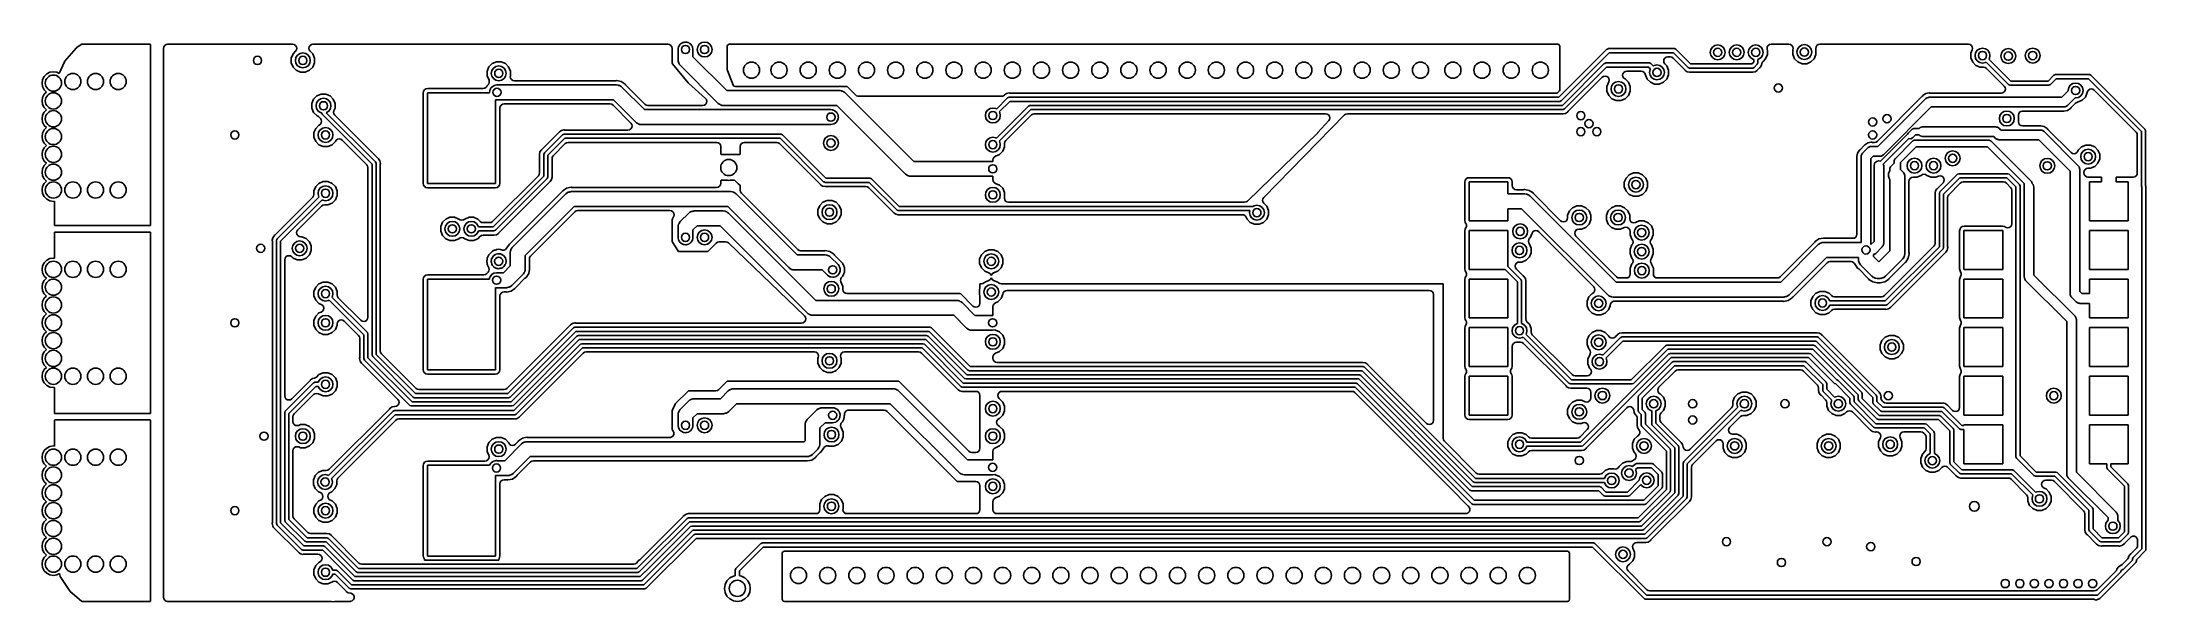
# Model space of a CAD drawing. Extents: x 2.66 to 5.22, y -3.92 to -3.24.
import ezdxf

# ---------------------------------------------------------------- set-up
doc = ezdxf.new("R2010")
doc.units = 0
doc.header["$MEASUREMENT"] = 0
doc.layers.add('BLACK', color=7, linetype='CONTINUOUS')

msp = doc.modelspace()

# ---------------------------------------------------------------- linework, layer by layer
at = {"layer": 'BLACK', "linetype": 'CONTINUOUS'}
for p, q in [((2.70501, -3.24862), (2.71185, -3.24419)), ((2.71185, -3.24419), (2.71217, -3.24409)), ((2.71217, -3.24409), (2.79469, -3.24409)), ((2.79469, -3.24409), (2.7951, -3.24427)), ((2.7951, -3.24427), (2.79528, -3.24469)), ((2.79528, -3.24469), (2.79528, -3.46398)), ((2.8114, -3.24718), (2.81249, -3.24556)), ((2.81249, -3.24556), (2.81411, -3.24448)), ((2.81411, -3.24448), (2.81602, -3.24409)), ((2.81602, -3.24409), (2.968, -3.24409)), ((2.968, -3.24409), (2.96991, -3.24448)), ((2.96991, -3.24448), (2.97153, -3.24556)), ((2.97153, -3.24556), (2.97262, -3.24718)), ((2.98801, -3.24718), (2.9891, -3.24556)), ((2.9891, -3.24556), (2.99072, -3.24448)), ((2.99072, -3.24448), (2.99263, -3.24409)), ((2.99263, -3.24409), (3.42413, -3.24409)), ((3.42413, -3.24409), (3.42605, -3.24448)), ((3.42605, -3.24448), (3.42767, -3.24556)), ((3.42767, -3.24556), (3.42875, -3.24718)), ((3.43686, -3.24791), (3.43703, -3.24705)), ((3.43703, -3.24705), (3.43767, -3.24609)), ((3.43767, -3.24609), (3.43807, -3.24519)), ((3.43807, -3.24519), (3.43857, -3.24474)), ((3.43857, -3.24474), (3.43899, -3.24411)), ((3.43899, -3.24411), (3.44007, -3.24339)), ((3.44007, -3.24339), (3.44087, -3.24267)), ((3.44087, -3.24267), (3.44141, -3.24249)), ((3.44141, -3.24249), (3.44193, -3.24215)), ((3.44193, -3.24215), (3.44335, -3.24186)), ((3.44335, -3.24186), (3.44445, -3.24151)), ((3.44445, -3.24151), (3.4449, -3.24155)), ((3.4449, -3.24155), (3.44539, -3.24146)), ((3.44539, -3.24146), (3.44698, -3.24177)), ((3.44698, -3.24177), (3.44819, -3.2419)), ((3.44819, -3.2419), (3.44849, -3.24207)), ((3.44849, -3.24207), (3.44886, -3.24215)), ((3.44886, -3.24215), (3.45039, -3.24317)), ((3.45039, -3.24317), (3.45145, -3.24378)), ((3.45145, -3.24378), (3.45159, -3.24397)), ((3.45159, -3.24397), (3.4518, -3.24411)), ((3.4518, -3.24411), (3.45302, -3.24594)), ((3.45302, -3.24594), (3.45367, -3.24683)), ((3.45367, -3.24683), (3.45369, -3.24694)), ((3.45369, -3.24694), (3.45376, -3.24705)), ((3.45376, -3.24705), (3.45445, -3.25051)), ((3.45945, -3.25051), (3.46014, -3.24705)), ((3.46014, -3.24705), (3.4621, -3.24411)), ((3.4621, -3.24411), (3.46504, -3.24215)), ((3.46504, -3.24215), (3.4685, -3.24146)), ((3.4685, -3.24146), (3.47197, -3.24215)), ((3.47197, -3.24215), (3.47491, -3.24411)), ((3.47491, -3.24411), (3.47687, -3.24705)), ((3.47687, -3.24705), (3.47756, -3.25051)), ((3.49606, -3.24661), (3.49646, -3.24525)), ((3.49606, -3.27511), (3.49606, -3.24661)), ((3.49646, -3.24525), (3.49754, -3.24432)), ((3.49754, -3.24432), (3.49858, -3.24409)), ((3.49858, -3.24409), (4.50535, -3.24409)), ((4.50535, -3.24409), (4.50672, -3.24449)), ((4.50672, -3.24449), (4.50765, -3.24557)), ((4.50765, -3.24557), (4.50787, -3.24661)), ((4.50787, -3.24661), (4.50787, -3.29932)), ((4.69344, -3.24753), (4.69638, -3.24557)), ((4.69638, -3.24557), (4.69984, -3.24488)), ((4.69984, -3.24488), (4.70331, -3.24557)), ((4.70331, -3.24557), (4.70625, -3.24753)), ((4.71655, -3.24753), (4.71949, -3.24557)), ((4.71949, -3.24557), (4.72295, -3.24488)), ((4.72295, -3.24488), (4.72642, -3.24557)), ((4.72642, -3.24557), (4.72936, -3.24753)), ((4.73966, -3.24753), (4.7426, -3.24557)), ((4.7426, -3.24557), (4.74606, -3.24488)), ((4.74606, -3.24488), (4.74953, -3.24557)), ((4.74953, -3.24557), (4.75247, -3.24753)), ((4.76011, -3.24718), (4.76119, -3.24556)), ((4.76119, -3.24556), (4.76281, -3.24448)), ((4.76281, -3.24448), (4.76472, -3.24409)), ((4.76472, -3.24409), (4.78634, -3.24409)), ((4.78634, -3.24409), (4.78826, -3.24448)), ((4.78826, -3.24448), (4.78988, -3.24556)), ((4.78988, -3.24556), (4.79096, -3.24718)), ((4.79872, -3.24726), (4.80165, -3.2453)), ((4.80165, -3.2453), (4.80512, -3.24461)), ((4.80512, -3.24461), (4.80858, -3.2453)), ((4.80858, -3.2453), (4.81152, -3.24726)), ((4.81927, -3.24718), (4.82036, -3.24556)), ((4.82036, -3.24556), (4.82198, -3.24448)), ((4.82198, -3.24448), (4.82389, -3.24409)), ((4.82389, -3.24409), (5.00462, -3.24409)), ((5.00462, -3.24409), (5.00654, -3.24448)), ((5.00654, -3.24448), (5.00816, -3.24556)), ((5.00816, -3.24556), (5.00924, -3.24718)), ((2.6841, -3.2796), (2.69056, -3.26539)), ((2.69056, -3.26539), (2.69065, -3.26525)), ((2.69065, -3.26525), (2.70489, -3.24873)), ((2.70489, -3.24873), (2.70501, -3.24862)), ((2.81102, -3.24909), (2.8114, -3.24718)), ((2.81102, -3.91626), (2.81102, -3.24909)), ((2.96837, -3.2558), (2.96622, -3.26098)), ((2.96622, -3.26098), (2.96622, -3.26658)), ((2.96622, -3.26658), (2.96837, -3.27176)), ((2.97153, -3.25263), (2.96837, -3.2558)), ((2.96837, -3.27176), (2.97233, -3.27573)), ((2.97126, -3.26378), (2.97195, -3.26031)), ((2.97195, -3.26724), (2.97126, -3.26378)), ((2.97262, -3.25101), (2.97153, -3.25263)), ((2.97195, -3.26031), (2.97391, -3.25738)), ((2.97391, -3.27018), (2.97195, -3.26724)), ((2.97262, -3.24718), (2.973, -3.24909)), ((2.973, -3.24909), (2.97262, -3.25101)), ((2.97391, -3.25738), (2.97685, -3.25541)), ((2.97685, -3.27215), (2.97391, -3.27018)), ((2.97685, -3.25541), (2.98031, -3.25472)), ((2.98031, -3.27283), (2.97685, -3.27215)), ((2.98031, -3.25472), (2.98378, -3.25541)), ((2.98378, -3.27215), (2.98031, -3.27283)), ((2.98378, -3.25541), (2.98672, -3.25738)), ((2.98672, -3.27018), (2.98378, -3.27215)), ((2.98672, -3.25738), (2.98868, -3.26031)), ((2.98868, -3.26724), (2.98672, -3.27018)), ((2.98763, -3.24909), (2.98801, -3.24718)), ((2.98801, -3.25101), (2.98763, -3.24909)), ((2.9891, -3.25263), (2.98801, -3.25101)), ((2.9883, -3.27573), (2.99226, -3.27176)), ((2.98868, -3.26031), (2.98937, -3.26378)), ((2.98937, -3.26378), (2.98868, -3.26724)), ((2.99226, -3.2558), (2.9891, -3.25263)), ((2.99441, -3.26098), (2.99226, -3.2558)), ((2.99226, -3.27176), (2.99441, -3.26658)), ((2.99441, -3.26658), (2.99441, -3.26098)), ((3.20648, -3.27154), (3.20433, -3.27672)), ((3.21044, -3.26758), (3.20648, -3.27154)), ((3.21562, -3.26543), (3.21044, -3.26758)), ((3.21202, -3.27312), (3.21496, -3.27116)), ((3.21496, -3.27116), (3.21843, -3.27047)), ((3.22123, -3.26543), (3.21562, -3.26543)), ((3.21843, -3.27047), (3.22189, -3.27116)), ((3.22641, -3.26758), (3.22123, -3.26543)), ((3.22189, -3.27116), (3.22483, -3.27312)), ((3.23037, -3.27154), (3.22641, -3.26758)), ((3.23252, -3.27672), (3.23037, -3.27154)), ((3.42875, -3.24718), (3.42913, -3.24909)), ((3.42913, -3.24909), (3.42913, -3.26734)), ((3.42913, -3.26734), (3.42917, -3.26758)), ((3.42917, -3.26758), (3.42945, -3.26809)), ((3.42945, -3.26809), (3.4487, -3.29119)), ((3.43634, -3.25051), (3.43654, -3.24863)), ((3.43634, -3.26332), (3.43634, -3.25051)), ((3.43649, -3.26402), (3.43634, -3.26332)), ((3.43645, -3.26473), (3.43649, -3.26402)), ((3.43687, -3.26584), (3.43645, -3.26473)), ((3.43654, -3.24863), (3.43686, -3.24791)), ((3.43712, -3.267), (3.43687, -3.26584)), ((3.43754, -3.26758), (3.43712, -3.267)), ((3.4378, -3.26825), (3.43754, -3.26758)), ((3.43899, -3.26972), (3.4378, -3.26825)), ((3.48524, -3.31597), (3.43899, -3.26972)), ((3.45445, -3.25051), (3.45445, -3.25957)), ((3.45445, -3.25957), (3.49539, -3.30051)), ((3.46014, -3.25398), (3.45945, -3.25051)), ((3.4621, -3.25691), (3.46014, -3.25398)), ((3.46504, -3.25888), (3.4621, -3.25691)), ((3.4685, -3.25957), (3.46504, -3.25888)), ((3.47197, -3.25888), (3.4685, -3.25957)), ((3.47491, -3.25691), (3.47197, -3.25888)), ((3.47687, -3.25398), (3.47491, -3.25691)), ((3.47756, -3.25051), (3.47687, -3.25398)), ((4.50684, -3.30852), (4.56516, -3.2502)), ((4.56796, -3.25447), (4.50964, -3.31279)), ((4.51098, -3.31852), (4.56196, -3.26754)), ((4.56476, -3.27181), (4.51378, -3.32279)), ((4.56196, -3.26754), (4.56246, -3.26734)), ((4.56246, -3.26734), (4.56373, -3.26681)), ((4.56373, -3.26681), (4.61693, -3.26681)), ((4.61589, -3.27181), (4.56476, -3.27181)), ((4.56516, -3.2502), (4.56568, -3.24999)), ((4.56568, -3.24999), (4.56693, -3.24947)), ((4.56693, -3.24947), (4.6472, -3.24947)), ((4.64616, -3.25447), (4.56796, -3.25447)), ((4.61817, -3.27408), (4.61589, -3.27181)), ((4.61693, -3.26681), (4.6187, -3.26754)), ((4.6187, -3.26754), (4.6217, -3.27055)), ((4.6217, -3.27055), (4.62252, -3.27)), ((4.62252, -3.27), (4.62598, -3.26931)), ((4.62598, -3.26931), (4.62945, -3.27)), ((4.62945, -3.27), (4.63239, -3.27196)), ((4.63239, -3.27196), (4.63435, -3.2749)), ((4.63413, -3.26451), (4.63451, -3.26259)), ((4.63451, -3.26642), (4.63413, -3.26451)), ((4.63451, -3.26259), (4.63559, -3.26097)), ((4.63559, -3.26804), (4.63451, -3.26642)), ((4.63559, -3.26097), (4.63722, -3.25989)), ((4.63793, -3.27038), (4.63559, -3.26804)), ((4.63722, -3.25989), (4.63913, -3.25951)), ((4.64008, -3.27556), (4.63793, -3.27038)), ((4.63913, -3.25951), (4.642, -3.25951)), ((4.642, -3.25951), (4.64392, -3.25989)), ((4.64392, -3.25989), (4.64554, -3.26097)), ((4.64554, -3.26097), (4.65952, -3.27495)), ((4.66395, -3.27226), (4.64616, -3.25447)), ((4.6472, -3.24947), (4.64897, -3.2502)), ((4.64897, -3.2502), (4.66676, -3.26799)), ((4.66572, -3.27299), (4.66395, -3.27226)), ((4.66676, -3.26799), (4.74128, -3.26799)), ((4.69079, -3.25394), (4.69148, -3.25047)), ((4.69148, -3.2574), (4.69079, -3.25394)), ((4.69148, -3.25047), (4.69344, -3.24753)), ((4.69344, -3.26034), (4.69148, -3.2574)), ((4.69638, -3.2623), (4.69344, -3.26034)), ((4.69984, -3.26299), (4.69638, -3.2623)), ((4.70331, -3.2623), (4.69984, -3.26299)), ((4.70625, -3.26034), (4.70331, -3.2623)), ((4.70625, -3.24753), (4.70821, -3.25047)), ((4.70821, -3.2574), (4.70625, -3.26034)), ((4.70821, -3.25047), (4.7089, -3.25394)), ((4.7089, -3.25394), (4.70821, -3.2574)), ((4.7139, -3.25394), (4.71459, -3.25047)), ((4.71459, -3.2574), (4.7139, -3.25394)), ((4.71459, -3.25047), (4.71655, -3.24753)), ((4.71655, -3.26034), (4.71459, -3.2574)), ((4.71949, -3.2623), (4.71655, -3.26034)), ((4.72295, -3.26299), (4.71949, -3.2623)), ((4.72642, -3.2623), (4.72295, -3.26299)), ((4.72936, -3.26034), (4.72642, -3.2623)), ((4.72936, -3.24753), (4.73132, -3.25047)), ((4.73132, -3.2574), (4.72936, -3.26034)), ((4.73132, -3.25047), (4.73201, -3.25394)), ((4.73201, -3.25394), (4.73132, -3.2574)), ((4.73701, -3.25394), (4.7377, -3.25047)), ((4.7377, -3.2574), (4.73701, -3.25394)), ((4.7377, -3.25047), (4.73966, -3.24753)), ((4.73966, -3.26034), (4.7377, -3.2574)), ((4.7426, -3.2623), (4.73966, -3.26034)), ((4.74128, -3.26799), (4.74356, -3.26571)), ((4.74408, -3.27226), (4.74231, -3.27299)), ((4.74356, -3.26249), (4.7426, -3.2623)), ((4.74356, -3.26571), (4.74356, -3.26249)), ((4.74783, -3.26851), (4.74408, -3.27226)), ((4.74821, -3.26758), (4.74783, -3.26851)), ((4.74856, -3.26674), (4.74821, -3.26758)), ((4.74953, -3.2623), (4.74856, -3.26249)), ((4.74856, -3.26249), (4.74856, -3.26674)), ((4.75247, -3.26034), (4.74953, -3.2623)), ((4.75052, -3.27295), (4.75128, -3.27233)), ((4.75128, -3.27233), (4.7515, -3.27218)), ((4.7515, -3.27218), (4.75316, -3.26968)), ((4.75247, -3.24753), (4.75443, -3.25047)), ((4.75443, -3.2574), (4.75247, -3.26034)), ((4.75316, -3.26968), (4.75359, -3.26753)), ((4.75359, -3.26753), (4.75434, -3.26573)), ((4.75434, -3.26573), (4.75496, -3.26497)), ((4.75443, -3.25047), (4.75512, -3.25394)), ((4.75512, -3.25394), (4.75443, -3.2574)), ((4.75496, -3.26497), (4.75801, -3.26192)), ((4.75801, -3.26192), (4.76016, -3.25674)), ((4.75972, -3.24909), (4.76011, -3.24718)), ((4.76011, -3.25101), (4.75972, -3.24909)), ((4.76016, -3.25113), (4.76011, -3.25101)), ((4.76016, -3.25674), (4.76016, -3.25113)), ((4.79096, -3.24718), (4.79134, -3.24909)), ((4.79134, -3.24909), (4.79102, -3.2507)), ((4.79102, -3.2507), (4.79102, -3.25646)), ((4.79102, -3.25646), (4.79317, -3.26165)), ((4.79317, -3.26165), (4.79713, -3.26561)), ((4.79606, -3.25366), (4.79675, -3.2502)), ((4.79675, -3.25713), (4.79606, -3.25366)), ((4.79675, -3.2502), (4.79872, -3.24726)), ((4.79872, -3.26006), (4.79675, -3.25713)), ((4.79713, -3.26561), (4.80231, -3.26776)), ((4.80165, -3.26203), (4.79872, -3.26006)), ((4.80512, -3.26272), (4.80165, -3.26203)), ((4.80231, -3.26776), (4.80792, -3.26776)), ((4.80858, -3.26203), (4.80512, -3.26272)), ((4.80792, -3.26776), (4.8131, -3.26561)), ((4.81152, -3.26006), (4.80858, -3.26203)), ((4.81152, -3.24726), (4.81348, -3.2502)), ((4.81348, -3.25713), (4.81152, -3.26006)), ((4.8131, -3.26561), (4.81707, -3.26165)), ((4.81348, -3.2502), (4.81417, -3.25366)), ((4.81417, -3.25366), (4.81348, -3.25713)), ((4.81707, -3.26165), (4.81921, -3.25646)), ((4.81889, -3.24909), (4.81927, -3.24718)), ((4.81921, -3.2507), (4.81889, -3.24909)), ((4.81921, -3.25646), (4.81921, -3.2507)), ((5.00924, -3.25101), (5.00756, -3.25507)), ((5.00756, -3.25507), (5.00756, -3.26068)), ((5.00756, -3.26068), (5.0097, -3.26586)), ((5.00924, -3.24718), (5.00962, -3.24909)), ((5.00962, -3.24909), (5.00924, -3.25101)), ((5.0097, -3.26586), (5.01367, -3.26982)), ((5.0126, -3.25787), (5.01329, -3.25441)), ((5.01329, -3.26134), (5.0126, -3.25787)), ((5.01329, -3.25441), (5.01525, -3.25147)), ((5.01525, -3.26428), (5.01329, -3.26134)), ((5.01367, -3.26982), (5.01885, -3.27197)), ((5.01525, -3.25147), (5.01819, -3.24951)), ((5.01819, -3.26624), (5.01525, -3.26428)), ((5.01819, -3.24951), (5.02165, -3.24882)), ((5.02165, -3.26693), (5.01819, -3.26624)), ((5.01885, -3.27197), (5.02301, -3.27197)), ((5.02165, -3.24882), (5.02512, -3.24951)), ((5.02512, -3.26624), (5.02165, -3.26693)), ((5.02301, -3.27197), (5.02493, -3.27235)), ((5.02493, -3.27235), (5.02655, -3.27343)), ((5.02512, -3.24951), (5.02806, -3.25147)), ((5.02594, -3.26569), (5.02512, -3.26624)), ((5.05335, -3.29311), (5.02594, -3.26569)), ((5.02806, -3.25147), (5.03002, -3.25441)), ((5.03002, -3.26134), (5.02947, -3.26216)), ((5.02947, -3.26216), (5.05615, -3.28884)), ((5.03002, -3.25441), (5.03071, -3.25787)), ((5.03071, -3.25787), (5.03002, -3.26134)), ((5.04385, -3.25852), (5.04454, -3.25505)), ((5.04454, -3.26198), (5.04385, -3.25852)), ((5.04454, -3.25505), (5.04651, -3.25211)), ((5.04651, -3.26492), (5.04454, -3.26198)), ((5.04651, -3.25211), (5.04944, -3.25015)), ((5.04944, -3.26688), (5.04651, -3.26492)), ((5.04944, -3.25015), (5.05291, -3.24946)), ((5.05291, -3.26757), (5.04944, -3.26688)), ((5.05291, -3.24946), (5.05637, -3.25015)), ((5.05637, -3.26688), (5.05291, -3.26757)), ((5.05637, -3.25015), (5.05931, -3.25211)), ((5.05931, -3.26492), (5.05637, -3.26688)), ((5.05931, -3.25211), (5.06127, -3.25505)), ((5.06127, -3.26198), (5.05931, -3.26492)), ((5.06127, -3.25505), (5.06196, -3.25852)), ((5.06196, -3.25852), (5.06127, -3.26198)), ((5.07362, -3.25787), (5.07431, -3.25441)), ((5.07431, -3.26134), (5.07362, -3.25787)), ((5.07431, -3.25441), (5.07627, -3.25147)), ((5.07627, -3.26428), (5.07431, -3.26134)), ((5.07627, -3.25147), (5.07921, -3.24951)), ((5.07921, -3.26624), (5.07627, -3.26428)), ((5.07921, -3.24951), (5.08268, -3.24882)), ((5.08268, -3.26693), (5.07921, -3.26624)), ((5.08268, -3.24882), (5.08614, -3.24951)), ((5.08614, -3.26624), (5.08268, -3.26693)), ((5.08614, -3.24951), (5.08908, -3.25147)), ((5.08908, -3.26428), (5.08614, -3.26624)), ((5.08908, -3.25147), (5.09104, -3.25441)), ((5.09104, -3.26134), (5.08908, -3.26428)), ((5.09104, -3.25441), (5.09173, -3.25787)), ((5.09173, -3.25787), (5.09104, -3.26134)), ((2.66339, -3.29134), (2.66406, -3.28708)), ((2.66406, -3.2956), (2.66339, -3.29134)), ((2.66406, -3.28708), (2.66602, -3.28324)), ((2.66602, -3.29944), (2.66406, -3.2956)), ((2.66602, -3.28324), (2.66907, -3.28019)), ((2.66907, -3.28019), (2.67291, -3.27823)), ((2.67291, -3.27823), (2.67717, -3.27756)), ((2.67717, -3.27756), (2.68142, -3.27823)), ((2.68142, -3.27823), (2.6841, -3.2796)), ((2.97233, -3.27573), (2.97751, -3.27787)), ((2.97751, -3.27787), (2.98312, -3.27787)), ((2.98312, -3.27787), (2.9883, -3.27573)), ((3.13238, -3.29791), (3.12992, -3.2984)), ((3.19953, -3.29791), (3.13238, -3.29791)), ((3.20145, -3.29753), (3.19953, -3.29791)), ((3.20307, -3.29645), (3.20145, -3.29753)), ((3.20415, -3.29483), (3.20307, -3.29645)), ((3.20427, -3.29455), (3.20415, -3.29483)), ((3.20513, -3.29368), (3.20427, -3.29455)), ((3.20433, -3.27672), (3.20433, -3.28233)), ((3.20433, -3.28233), (3.20656, -3.28772)), ((3.20576, -3.29292), (3.20513, -3.29368)), ((3.2061, -3.29241), (3.20576, -3.29292)), ((3.20656, -3.29154), (3.2061, -3.29241)), ((3.20656, -3.28772), (3.20694, -3.28963)), ((3.20694, -3.28963), (3.20656, -3.29154)), ((3.20785, -3.29907), (3.20932, -3.29686)), ((3.20932, -3.29686), (3.20949, -3.29658)), ((3.20937, -3.27953), (3.21006, -3.27606)), ((3.21006, -3.28299), (3.20937, -3.27953)), ((3.20949, -3.29658), (3.20954, -3.29654)), ((3.20954, -3.29654), (3.20981, -3.29613)), ((3.20981, -3.29613), (3.21275, -3.29417)), ((3.21006, -3.27606), (3.21202, -3.27312)), ((3.21202, -3.28593), (3.21006, -3.28299)), ((3.21496, -3.28789), (3.21202, -3.28593)), ((3.21275, -3.29417), (3.21622, -3.29348)), ((3.21843, -3.28858), (3.21496, -3.28789)), ((3.21622, -3.29348), (3.21675, -3.29358)), ((3.21675, -3.29358), (3.36169, -3.29358)), ((3.22189, -3.28789), (3.21843, -3.28858)), ((3.22483, -3.28593), (3.22189, -3.28789)), ((3.22483, -3.27312), (3.22679, -3.27606)), ((3.22679, -3.28299), (3.22483, -3.28593)), ((3.22679, -3.27606), (3.22748, -3.27953)), ((3.22748, -3.27953), (3.22679, -3.28299)), ((3.23243, -3.28354), (3.23252, -3.28309)), ((3.23281, -3.28546), (3.23243, -3.28354)), ((3.23252, -3.28309), (3.23252, -3.27672)), ((3.23389, -3.28708), (3.23281, -3.28546)), ((3.23552, -3.28816), (3.23389, -3.28708)), ((3.23743, -3.28854), (3.23552, -3.28816)), ((3.35981, -3.28854), (3.23743, -3.28854)), ((3.36079, -3.28845), (3.35981, -3.28854)), ((3.36169, -3.28827), (3.36079, -3.28845)), ((3.36719, -3.28936), (3.36169, -3.28827)), ((3.36169, -3.29358), (3.36358, -3.29378)), ((3.36358, -3.29378), (3.36423, -3.29407)), ((3.36423, -3.29407), (3.36494, -3.29418)), ((3.36494, -3.29418), (3.36593, -3.29483)), ((3.36593, -3.29483), (3.36702, -3.29531)), ((3.36702, -3.29531), (3.36749, -3.29584)), ((3.37185, -3.29248), (3.36719, -3.28936)), ((3.36749, -3.29584), (3.3681, -3.29623)), ((3.3681, -3.29623), (3.39548, -3.32362)), ((3.37237, -3.29324), (3.37185, -3.29248)), ((3.37299, -3.294), (3.37237, -3.29324)), ((3.39611, -3.31712), (3.37299, -3.294)), ((3.4487, -3.29119), (3.44896, -3.29146)), ((3.44896, -3.29146), (3.46964, -3.30985)), ((3.49624, -3.27604), (3.49606, -3.27511)), ((3.5033, -3.29369), (3.49624, -3.27604)), ((3.50428, -3.29488), (3.5033, -3.29369)), ((3.50564, -3.29528), (3.50428, -3.29488)), ((3.63249, -3.29528), (3.50564, -3.29528)), ((3.63298, -3.29523), (3.63249, -3.29528)), ((3.63314, -3.2952), (3.63298, -3.29523)), ((3.6333, -3.29523), (3.63314, -3.2952)), ((3.63379, -3.29528), (3.6333, -3.29523)), ((3.64148, -3.29528), (3.63379, -3.29528)), ((3.64171, -3.29532), (3.64148, -3.29528)), ((3.64191, -3.29545), (3.64171, -3.29532)), ((3.65281, -3.30635), (3.64191, -3.29545)), ((4.51822, -3.32548), (4.55942, -3.28429)), ((4.55942, -3.28429), (4.56104, -3.2832)), ((4.56104, -3.2832), (4.56295, -3.28282)), ((4.56295, -3.28282), (4.56487, -3.2832)), ((4.56487, -3.2832), (4.56649, -3.28429)), ((4.56757, -3.28973), (4.56516, -3.29556)), ((4.56516, -3.29556), (4.56516, -3.30117)), ((4.56649, -3.28429), (4.56757, -3.28591)), ((4.56757, -3.28591), (4.56795, -3.28782)), ((4.56795, -3.28782), (4.56757, -3.28973)), ((4.5702, -3.29837), (4.57089, -3.2949)), ((4.57089, -3.2949), (4.57285, -3.29196)), ((4.57285, -3.29196), (4.57579, -3.29)), ((4.57579, -3.29), (4.57925, -3.28931)), ((4.57925, -3.28931), (4.58272, -3.29)), ((4.58272, -3.29), (4.58565, -3.29196)), ((4.58427, -3.28185), (4.58465, -3.27994)), ((4.58465, -3.28376), (4.58427, -3.28185)), ((4.58465, -3.27994), (4.58574, -3.27831)), ((4.58574, -3.28539), (4.58465, -3.28376)), ((4.58565, -3.29196), (4.58762, -3.2949)), ((4.58574, -3.27831), (4.58736, -3.27723)), ((4.58714, -3.28632), (4.58574, -3.28539)), ((4.5912, -3.29038), (4.58714, -3.28632)), ((4.58736, -3.27723), (4.58927, -3.27685)), ((4.58762, -3.2949), (4.58831, -3.29837)), ((4.58927, -3.27685), (4.60689, -3.27685)), ((4.59335, -3.29556), (4.5912, -3.29038)), ((4.59335, -3.30117), (4.59335, -3.29556)), ((4.60689, -3.27685), (4.6088, -3.27723)), ((4.6088, -3.27723), (4.61043, -3.27831)), ((4.61043, -3.27831), (4.61151, -3.27994)), ((4.61151, -3.27994), (4.61163, -3.28054)), ((4.61163, -3.28054), (4.61404, -3.28635)), ((4.61404, -3.28635), (4.618, -3.29031)), ((4.61693, -3.27837), (4.61762, -3.2749)), ((4.61762, -3.28183), (4.61693, -3.27837)), ((4.61762, -3.2749), (4.61817, -3.27408)), ((4.61958, -3.28477), (4.61762, -3.28183)), ((4.618, -3.29031), (4.62318, -3.29246)), ((4.62252, -3.28673), (4.61958, -3.28477)), ((4.62598, -3.28742), (4.62252, -3.28673)), ((4.62318, -3.29246), (4.62879, -3.29246)), ((4.62945, -3.28673), (4.62598, -3.28742)), ((4.62879, -3.29246), (4.63397, -3.29031)), ((4.63239, -3.28477), (4.62945, -3.28673)), ((4.63435, -3.28183), (4.63239, -3.28477)), ((4.63397, -3.29031), (4.63793, -3.28635)), ((4.63435, -3.2749), (4.63504, -3.27837)), ((4.63504, -3.27837), (4.63435, -3.28183)), ((4.63793, -3.28635), (4.64008, -3.28117)), ((4.64008, -3.28117), (4.64008, -3.27556)), ((4.65952, -3.27495), (4.66014, -3.27571)), ((4.66014, -3.27571), (4.66029, -3.27593)), ((4.66029, -3.27593), (4.66278, -3.27759)), ((4.66278, -3.27759), (4.66572, -3.27818)), ((4.74231, -3.27299), (4.66572, -3.27299)), ((4.66572, -3.27818), (4.66598, -3.27813)), ((4.66598, -3.27813), (4.66696, -3.27803)), ((4.66696, -3.27803), (4.74108, -3.27803)), ((4.74108, -3.27803), (4.74205, -3.27813)), ((4.74205, -3.27813), (4.74231, -3.27818)), ((4.74231, -3.27818), (4.74526, -3.27759)), ((4.74526, -3.27759), (4.74775, -3.27593)), ((4.74775, -3.27593), (4.7479, -3.27571)), ((4.7479, -3.27571), (4.74852, -3.27495)), ((4.74852, -3.27495), (4.75052, -3.27295)), ((5.02655, -3.27343), (5.04805, -3.29493)), ((5.04805, -3.29493), (5.04913, -3.29655)), ((5.04913, -3.29655), (5.04951, -3.29846)), ((5.05512, -3.29384), (5.05335, -3.29311)), ((5.10236, -3.29384), (5.05512, -3.29384)), ((5.05615, -3.28884), (5.10133, -3.28884)), ((5.10133, -3.28884), (5.10847, -3.2817)), ((5.10413, -3.29311), (5.10236, -3.29384)), ((5.11127, -3.28596), (5.10413, -3.29311)), ((5.10847, -3.2817), (5.11024, -3.28096)), ((5.11024, -3.28096), (5.15157, -3.28096)), ((5.15054, -3.28596), (5.11127, -3.28596)), ((5.12568, -3.3003), (5.12637, -3.29684)), ((5.12637, -3.29684), (5.12833, -3.2939)), ((5.12833, -3.2939), (5.13127, -3.29194)), ((5.13127, -3.29194), (5.13474, -3.29125)), ((5.13474, -3.29125), (5.1382, -3.29194)), ((5.1382, -3.29194), (5.14114, -3.2939)), ((5.14114, -3.2939), (5.1431, -3.29684)), ((5.1431, -3.29684), (5.14379, -3.3003)), ((5.21482, -3.35025), (5.15054, -3.28596)), ((5.15157, -3.28096), (5.15334, -3.2817)), ((5.15334, -3.2817), (5.21909, -3.34744)), ((2.66339, -3.31299), (2.66406, -3.30873)), ((2.66406, -3.31725), (2.66339, -3.31299)), ((2.66406, -3.30873), (2.66602, -3.30489)), ((2.66602, -3.32109), (2.66406, -3.31725)), ((2.66874, -3.30217), (2.66602, -3.29944)), ((2.66602, -3.30489), (2.66874, -3.30217)), ((2.66874, -3.32382), (2.66602, -3.32109)), ((2.66602, -3.32655), (2.66874, -3.32382)), ((2.99344, -3.31091), (2.9913, -3.31609)), ((2.9913, -3.31609), (2.9913, -3.3217)), ((2.9913, -3.3217), (2.99344, -3.32688)), ((2.99741, -3.30695), (2.99344, -3.31091)), ((2.99634, -3.3189), (2.99703, -3.31543)), ((2.99703, -3.32236), (2.99634, -3.3189)), ((2.99703, -3.31543), (2.99899, -3.31249)), ((2.99899, -3.3253), (2.99703, -3.32236)), ((3.00259, -3.3048), (2.99741, -3.30695)), ((2.99899, -3.31249), (3.00193, -3.31053)), ((3.00193, -3.31053), (3.00539, -3.30984)), ((3.0082, -3.3048), (3.00259, -3.3048)), ((3.00539, -3.30984), (3.00886, -3.31053)), ((3.01338, -3.30695), (3.0082, -3.3048)), ((3.00886, -3.31053), (3.0118, -3.31249)), ((3.0118, -3.31249), (3.01376, -3.31543)), ((3.01376, -3.32236), (3.0118, -3.3253)), ((3.01734, -3.31091), (3.01338, -3.30695)), ((3.01376, -3.31543), (3.01445, -3.3189)), ((3.01445, -3.3189), (3.01376, -3.32236)), ((3.01949, -3.31609), (3.01734, -3.31091)), ((3.01811, -3.32503), (3.01949, -3.3217)), ((3.01949, -3.3217), (3.01949, -3.31609)), ((3.12714, -3.30118), (3.12665, -3.30364)), ((3.12665, -3.30364), (3.12665, -3.41289)), ((3.12826, -3.29952), (3.12714, -3.30118)), ((3.12992, -3.2984), (3.12826, -3.29952)), ((3.13189, -3.41339), (3.13189, -3.30315)), ((3.13189, -3.30315), (3.20726, -3.30315)), ((3.20716, -3.30253), (3.2075, -3.30082)), ((3.20727, -3.30306), (3.20716, -3.30253)), ((3.20726, -3.30315), (3.20727, -3.30306)), ((3.2075, -3.30082), (3.2076, -3.29984)), ((3.2076, -3.29984), (3.20775, -3.2996)), ((3.20775, -3.2996), (3.20785, -3.29907)), ((3.21622, -3.31169), (3.21457, -3.31152)), ((3.21457, -3.31152), (3.21457, -3.41339)), ((3.35794, -3.31169), (3.21622, -3.31169)), ((3.2198, -3.32173), (3.22018, -3.31982)), ((3.2198, -3.41289), (3.2198, -3.32173)), ((3.22018, -3.31982), (3.22127, -3.3182)), ((3.22127, -3.3182), (3.22289, -3.31711)), ((3.22289, -3.31711), (3.2248, -3.31673)), ((3.2248, -3.31673), (3.35378, -3.31673)), ((3.35378, -3.31673), (3.3557, -3.31711)), ((3.3557, -3.31711), (3.35732, -3.3182)), ((3.35732, -3.3182), (3.37895, -3.33983)), ((3.38533, -3.33908), (3.35794, -3.31169)), ((3.39548, -3.32362), (3.62205, -3.32362)), ((3.39773, -3.3182), (3.39611, -3.31712)), ((3.39964, -3.31858), (3.39773, -3.3182)), ((3.46632, -3.31858), (3.39964, -3.31858)), ((3.46661, -3.31857), (3.46632, -3.31858)), ((3.4685, -3.31808), (3.46661, -3.31857)), ((3.47005, -3.3169), (3.4685, -3.31808)), ((3.46964, -3.30985), (3.47082, -3.3114)), ((3.47104, -3.31522), (3.47005, -3.3169)), ((3.47082, -3.3114), (3.47131, -3.31329)), ((3.47131, -3.31329), (3.47104, -3.31522)), ((3.48584, -3.31636), (3.48524, -3.31597)), ((3.48632, -3.31689), (3.48584, -3.31636)), ((3.4874, -3.31737), (3.48632, -3.31689)), ((3.4884, -3.31802), (3.4874, -3.31737)), ((3.48911, -3.31813), (3.4884, -3.31802)), ((3.48976, -3.31842), (3.48911, -3.31813)), ((3.49164, -3.31862), (3.48976, -3.31842)), ((3.62939, -3.31862), (3.49164, -3.31862)), ((3.49539, -3.30051), (3.63314, -3.30051)), ((3.62205, -3.32362), (3.62393, -3.32382)), ((3.62393, -3.32382), (3.62465, -3.32414)), ((3.71274, -3.40198), (3.62939, -3.31862)), ((3.63314, -3.30051), (3.63502, -3.30071)), ((3.63502, -3.30071), (3.63568, -3.301)), ((3.63568, -3.301), (3.63639, -3.30111)), ((3.63639, -3.30111), (3.63738, -3.30176)), ((3.63738, -3.30176), (3.63846, -3.30224)), ((3.63846, -3.30224), (3.63894, -3.30277)), ((3.63894, -3.30277), (3.63954, -3.30316)), ((3.63954, -3.30316), (3.7229, -3.38652)), ((3.65322, -3.30669), (3.65281, -3.30635)), ((3.65459, -3.30709), (3.65322, -3.30669)), ((3.8308, -3.30709), (3.65459, -3.30709)), ((3.81249, -3.32431), (3.81543, -3.32234)), ((3.81543, -3.32234), (3.8189, -3.32165)), ((3.8189, -3.32165), (3.82236, -3.32234)), ((3.82236, -3.32234), (3.82318, -3.32289)), ((3.82318, -3.32289), (3.83681, -3.30926)), ((3.82318, -3.35832), (3.86225, -3.31926)), ((3.83962, -3.31352), (3.82672, -3.32643)), ((3.86505, -3.32352), (3.82672, -3.36186)), ((3.8318, -3.30688), (3.8308, -3.30709)), ((3.83289, -3.30597), (3.8318, -3.30688)), ((3.83315, -3.30559), (3.83289, -3.30597)), ((3.83564, -3.30392), (3.83315, -3.30559)), ((3.83858, -3.30334), (3.83564, -3.30392)), ((3.83681, -3.30926), (3.83858, -3.30852)), ((3.83908, -3.30344), (3.83858, -3.30334)), ((3.83858, -3.30852), (4.50684, -3.30852)), ((3.83957, -3.30348), (3.83908, -3.30344)), ((4.50371, -3.30348), (3.83957, -3.30348)), ((4.50787, -3.31352), (3.83962, -3.31352)), ((3.86225, -3.31926), (3.86402, -3.31852)), ((3.86402, -3.31852), (4.51098, -3.31852)), ((4.51202, -3.32352), (3.86505, -3.32352)), ((4.50424, -3.30343), (4.50371, -3.30348)), ((4.50549, -3.30275), (4.50424, -3.30343)), ((4.50714, -3.3011), (4.50549, -3.30275)), ((4.50747, -3.30068), (4.50714, -3.3011)), ((4.50787, -3.29932), (4.50747, -3.30068)), ((4.50964, -3.31279), (4.50787, -3.31352)), ((4.51378, -3.32279), (4.51202, -3.32352)), ((4.56516, -3.30117), (4.5673, -3.30635)), ((4.5673, -3.30635), (4.57127, -3.31032)), ((4.57089, -3.30183), (4.5702, -3.29837)), ((4.57285, -3.30477), (4.57089, -3.30183)), ((4.57127, -3.31032), (4.57645, -3.31246)), ((4.57579, -3.30673), (4.57285, -3.30477)), ((4.57925, -3.30742), (4.57579, -3.30673)), ((4.57645, -3.31246), (4.58206, -3.31246)), ((4.58272, -3.30673), (4.57925, -3.30742)), ((4.58206, -3.31246), (4.58724, -3.31032)), ((4.58565, -3.30477), (4.58272, -3.30673)), ((4.58762, -3.30183), (4.58565, -3.30477)), ((4.58724, -3.31032), (4.5912, -3.30635)), ((4.58831, -3.29837), (4.58762, -3.30183)), ((4.5912, -3.30635), (4.59335, -3.30117)), ((4.948, -3.30778), (4.8939, -3.36188)), ((4.89452, -3.36839), (4.95267, -3.31023)), ((4.9593, -3.32031), (4.90114, -3.37847)), ((4.94862, -3.30702), (4.948, -3.30778)), ((4.94896, -3.30652), (4.94862, -3.30702)), ((4.95258, -3.3041), (4.94896, -3.30652)), ((4.95685, -3.30325), (4.95258, -3.3041)), ((4.95267, -3.31023), (4.95335, -3.30984)), ((4.95335, -3.30984), (4.9539, -3.3093)), ((4.9539, -3.3093), (4.95465, -3.30909)), ((4.95465, -3.30909), (4.95532, -3.30871)), ((4.95532, -3.30871), (4.9561, -3.30871)), ((4.9561, -3.30871), (4.95685, -3.3085)), ((4.95745, -3.30337), (4.95685, -3.30325)), ((4.95685, -3.3085), (5.11818, -3.3085)), ((4.95842, -3.30346), (4.95745, -3.30337)), ((5.04451, -3.30346), (4.95842, -3.30346)), ((5.12063, -3.32031), (4.9593, -3.32031)), ((5.04642, -3.30308), (5.04451, -3.30346)), ((5.04805, -3.302), (5.04642, -3.30308)), ((5.04913, -3.30038), (5.04805, -3.302)), ((5.04951, -3.29846), (5.04913, -3.30038)), ((5.11818, -3.3085), (5.1258, -3.30089)), ((5.12138, -3.32011), (5.12063, -3.32031)), ((5.12216, -3.32011), (5.12138, -3.32011)), ((5.12283, -3.31972), (5.12216, -3.32011)), ((5.12358, -3.31952), (5.12283, -3.31972)), ((5.12413, -3.31897), (5.12358, -3.31952)), ((5.12481, -3.31859), (5.12413, -3.31897)), ((5.13415, -3.30924), (5.12481, -3.31859)), ((5.1249, -3.32472), (5.12852, -3.3223)), ((5.1258, -3.30089), (5.12568, -3.3003)), ((5.12852, -3.3223), (5.12886, -3.3218)), ((5.12886, -3.3218), (5.12948, -3.32104)), ((5.12948, -3.32104), (5.13466, -3.31586)), ((5.13474, -3.30936), (5.13415, -3.30924)), ((5.13466, -3.31586), (5.13628, -3.31478)), ((5.1382, -3.30867), (5.13474, -3.30936)), ((5.13628, -3.31478), (5.13694, -3.31465)), ((5.13694, -3.31465), (5.14272, -3.31225)), ((5.14114, -3.3067), (5.1382, -3.30867)), ((5.1431, -3.30377), (5.14114, -3.3067)), ((5.14272, -3.31225), (5.14669, -3.30829)), ((5.14379, -3.3003), (5.1431, -3.30377)), ((5.14669, -3.30829), (5.14897, -3.30278)), ((5.14897, -3.30278), (5.14921, -3.30154)), ((5.14921, -3.30154), (5.1503, -3.29992)), ((5.1503, -3.29992), (5.15192, -3.29884)), ((5.15192, -3.29884), (5.15383, -3.29846)), ((5.15383, -3.29846), (5.15575, -3.29884)), ((5.15575, -3.29884), (5.15737, -3.29992)), ((5.15737, -3.29992), (5.20832, -3.35087)), ((2.66339, -3.33465), (2.66406, -3.33039)), ((2.66406, -3.3389), (2.66339, -3.33465)), ((2.66406, -3.33039), (2.66602, -3.32655)), ((2.66602, -3.34275), (2.66406, -3.3389)), ((2.66406, -3.35204), (2.66602, -3.3482)), ((2.66874, -3.34547), (2.66602, -3.34275)), ((2.66602, -3.3482), (2.66874, -3.34547)), ((2.99344, -3.32688), (2.99741, -3.33085)), ((2.99593, -3.34635), (2.99378, -3.35153)), ((2.99989, -3.34238), (2.99593, -3.34635)), ((2.99741, -3.33085), (2.99774, -3.33098)), ((2.99774, -3.33098), (2.99936, -3.33207)), ((3.00193, -3.32726), (2.99899, -3.3253)), ((2.99936, -3.33207), (2.99994, -3.33277)), ((2.99951, -3.35087), (3.00147, -3.34793)), ((2.99996, -3.34235), (2.99989, -3.34238)), ((2.99994, -3.33277), (3.00018, -3.33293)), ((3.00158, -3.34127), (2.99996, -3.34235)), ((3.00018, -3.33293), (3.00094, -3.33355)), ((3.00094, -3.33355), (3.00158, -3.3342)), ((3.00147, -3.34793), (3.00441, -3.34596)), ((3.00158, -3.3342), (3.00267, -3.33582)), ((3.00267, -3.33965), (3.00158, -3.34127)), ((3.00294, -3.32747), (3.00193, -3.32726)), ((3.00267, -3.33582), (3.00305, -3.33773)), ((3.00305, -3.33773), (3.00267, -3.33965)), ((3.00363, -3.32912), (3.00294, -3.32747)), ((3.06443, -3.38992), (3.00363, -3.32912)), ((3.00441, -3.34596), (3.00787, -3.34528)), ((3.00787, -3.34528), (3.01134, -3.34596)), ((3.00886, -3.32726), (3.00885, -3.32727)), ((3.00885, -3.32727), (3.0687, -3.38712)), ((3.0118, -3.3253), (3.00886, -3.32726)), ((3.01134, -3.34596), (3.01428, -3.34793)), ((3.01428, -3.34793), (3.01624, -3.35087)), ((3.01773, -3.32695), (3.01811, -3.32503)), ((3.01811, -3.32886), (3.01773, -3.32695)), ((3.01919, -3.33048), (3.01811, -3.32886)), ((3.07139, -3.38268), (3.01919, -3.33048)), ((3.2947, -3.3488), (3.2922, -3.35047)), ((3.29764, -3.34822), (3.2947, -3.3488)), ((3.2979, -3.34827), (3.29764, -3.34822)), ((3.29887, -3.34837), (3.2979, -3.34827)), ((3.37542, -3.34837), (3.29887, -3.34837)), ((3.37733, -3.34799), (3.37542, -3.34837)), ((3.37895, -3.3469), (3.37733, -3.34799)), ((3.37895, -3.33983), (3.38004, -3.34145)), ((3.38004, -3.34528), (3.37895, -3.3469)), ((3.38004, -3.34145), (3.38042, -3.34337)), ((3.38042, -3.34337), (3.38004, -3.34528)), ((3.38593, -3.33947), (3.38533, -3.33908)), ((3.38641, -3.34), (3.38593, -3.33947)), ((3.38749, -3.34049), (3.38641, -3.34)), ((3.38849, -3.34113), (3.38749, -3.34049)), ((3.38919, -3.34124), (3.38849, -3.34113)), ((3.38985, -3.34153), (3.38919, -3.34124)), ((3.39173, -3.34173), (3.38985, -3.34153)), ((3.62205, -3.34173), (3.39173, -3.34173)), ((3.62551, -3.34104), (3.62205, -3.34173)), ((3.62465, -3.32414), (3.62551, -3.32431)), ((3.62551, -3.32431), (3.62647, -3.32495)), ((3.62562, -3.34097), (3.62551, -3.34104)), ((3.62573, -3.34095), (3.62562, -3.34097)), ((3.62662, -3.3403), (3.62573, -3.34095)), ((3.62647, -3.32495), (3.62737, -3.32535)), ((3.62845, -3.33908), (3.62662, -3.3403)), ((3.62737, -3.32535), (3.62782, -3.32586)), ((3.62782, -3.32586), (3.62845, -3.32627)), ((3.62845, -3.32627), (3.62917, -3.32735)), ((3.62859, -3.33887), (3.62845, -3.33908)), ((3.62878, -3.33874), (3.62859, -3.33887)), ((3.62939, -3.33767), (3.62878, -3.33874)), ((3.62917, -3.32735), (3.62989, -3.32815)), ((3.63041, -3.33614), (3.62939, -3.33767)), ((3.62989, -3.32815), (3.63007, -3.32869)), ((3.63007, -3.32869), (3.63041, -3.32921)), ((3.63041, -3.32921), (3.6307, -3.33063)), ((3.63049, -3.33578), (3.63041, -3.33614)), ((3.63066, -3.33548), (3.63049, -3.33578)), ((3.63079, -3.33427), (3.63066, -3.33548)), ((3.6307, -3.33063), (3.63105, -3.33173)), ((3.6311, -3.33268), (3.63079, -3.33427)), ((3.63105, -3.33173), (3.631, -3.33219)), ((3.631, -3.33219), (3.6311, -3.33268)), ((3.80984, -3.33071), (3.81053, -3.32724)), ((3.81053, -3.33417), (3.80984, -3.33071)), ((3.81053, -3.32724), (3.81249, -3.32431)), ((3.81249, -3.33711), (3.81053, -3.33417)), ((3.81543, -3.33907), (3.81249, -3.33711)), ((3.8189, -3.33976), (3.81543, -3.33907)), ((3.82236, -3.33907), (3.8189, -3.33976)), ((3.8253, -3.33711), (3.82236, -3.33907)), ((3.82726, -3.33417), (3.8253, -3.33711)), ((3.82672, -3.32643), (3.82726, -3.32724)), ((3.82726, -3.32724), (3.82795, -3.33071)), ((3.82795, -3.33071), (3.82726, -3.33417)), ((3.83446, -3.36124), (3.86567, -3.33003)), ((3.86567, -3.33003), (3.8673, -3.32894)), ((3.8673, -3.32894), (3.86921, -3.32856)), ((3.86921, -3.32856), (4.2233, -3.32856)), ((4.14817, -3.43029), (4.24643, -3.33006)), ((4.22701, -3.33691), (4.21389, -3.35145)), ((4.2233, -3.32856), (4.22522, -3.32894)), ((4.22522, -3.32894), (4.22684, -3.33003)), ((4.22684, -3.33003), (4.22792, -3.33165)), ((4.22792, -3.33548), (4.22701, -3.33691)), ((4.22792, -3.33165), (4.2283, -3.33356)), ((4.2283, -3.33356), (4.22792, -3.33548)), ((4.24643, -3.33006), (4.24804, -3.32896)), ((4.24804, -3.32896), (4.25, -3.32856)), ((4.25, -3.32856), (4.51078, -3.32856)), ((4.51078, -3.32856), (4.51176, -3.32866)), ((4.51176, -3.32866), (4.51202, -3.32871)), ((4.51202, -3.32871), (4.51496, -3.32813)), ((4.51496, -3.32813), (4.51745, -3.32646)), ((4.51745, -3.32646), (4.5176, -3.32624)), ((4.5176, -3.32624), (4.51822, -3.32548)), ((4.93107, -3.35233), (4.9358, -3.34761)), ((4.9358, -3.34761), (4.93608, -3.34747)), ((4.93608, -3.34747), (4.93627, -3.34721)), ((4.93627, -3.34721), (4.93715, -3.34692)), ((4.93715, -3.34692), (4.93797, -3.34651)), ((4.93797, -3.34651), (4.93828, -3.34655)), ((4.93828, -3.34655), (4.93858, -3.34646)), ((4.93858, -3.34646), (4.94469, -3.34646)), ((4.94469, -3.34646), (4.94587, -3.34528)), ((4.94587, -3.34528), (4.94882, -3.34449)), ((4.94882, -3.34449), (5.03766, -3.34449)), ((5.03766, -3.34449), (5.03841, -3.34469)), ((5.03841, -3.34469), (5.03919, -3.34469)), ((5.03919, -3.34469), (5.03986, -3.34508)), ((5.03986, -3.34508), (5.04062, -3.34528)), ((5.04062, -3.34528), (5.04117, -3.34583)), ((5.04117, -3.34583), (5.04184, -3.34622)), ((5.04184, -3.34622), (5.04405, -3.34843)), ((5.04213, -3.33437), (5.04282, -3.3309)), ((5.04282, -3.33784), (5.04213, -3.33437)), ((5.04282, -3.3309), (5.04478, -3.32797)), ((5.04478, -3.34077), (5.04282, -3.33784)), ((5.04405, -3.34843), (5.09232, -3.34843)), ((5.04478, -3.32797), (5.04772, -3.326)), ((5.04772, -3.34274), (5.04478, -3.34077)), ((5.04772, -3.326), (5.05118, -3.32531)), ((5.05118, -3.34343), (5.04772, -3.34274)), ((5.05118, -3.32531), (5.05465, -3.326)), ((5.05465, -3.34274), (5.05118, -3.34343)), ((5.05465, -3.326), (5.05758, -3.32797)), ((5.05758, -3.34077), (5.05465, -3.34274)), ((5.05758, -3.32797), (5.05955, -3.3309)), ((5.05955, -3.33784), (5.05758, -3.34077)), ((5.05955, -3.3309), (5.06024, -3.33437)), ((5.06024, -3.33437), (5.05955, -3.33784)), ((5.06519, -3.33035), (5.06557, -3.32844)), ((5.06528, -3.33081), (5.06519, -3.33035)), ((5.06519, -3.33839), (5.06528, -3.33793)), ((5.06557, -3.3403), (5.06519, -3.33839)), ((5.06528, -3.33793), (5.06528, -3.33081)), ((5.06557, -3.32844), (5.06665, -3.32682)), ((5.06665, -3.34192), (5.06557, -3.3403)), ((5.06665, -3.32682), (5.06827, -3.32573)), ((5.06827, -3.34301), (5.06665, -3.34192)), ((5.06827, -3.32573), (5.07019, -3.32535)), ((5.07019, -3.34339), (5.06827, -3.34301)), ((5.07019, -3.32535), (5.11906, -3.32535)), ((5.09075, -3.34339), (5.07019, -3.34339)), ((5.09173, -3.34329), (5.09075, -3.34339)), ((5.09232, -3.34317), (5.09173, -3.34329)), ((5.09659, -3.34402), (5.09232, -3.34317)), ((5.09232, -3.34843), (5.09308, -3.34863)), ((5.09308, -3.34863), (5.09385, -3.34863)), ((5.09385, -3.34863), (5.09453, -3.34902)), ((5.09453, -3.34902), (5.09528, -3.34922)), ((5.09528, -3.34922), (5.09583, -3.34977)), ((5.10022, -3.34644), (5.09659, -3.34402)), ((5.10055, -3.34694), (5.10022, -3.34644)), ((5.10117, -3.3477), (5.10055, -3.34694)), ((5.12929, -3.37582), (5.10117, -3.3477)), ((5.11906, -3.32535), (5.12004, -3.32545)), ((5.12004, -3.32545), (5.12063, -3.32557)), ((5.12063, -3.32557), (5.1249, -3.32472)), ((5.21909, -3.34744), (5.2197, -3.34892)), ((5.2197, -3.34892), (5.21982, -3.34921)), ((5.21982, -3.34921), (5.21982, -3.41586)), ((2.66339, -3.3563), (2.66406, -3.35204)), ((2.66406, -3.36056), (2.66339, -3.3563)), ((2.66339, -3.37795), (2.66406, -3.37369)), ((2.66602, -3.3644), (2.66406, -3.36056)), ((2.66406, -3.37369), (2.66602, -3.36985)), ((2.66874, -3.36713), (2.66602, -3.3644)), ((2.66602, -3.36985), (2.66874, -3.36713)), ((2.99378, -3.35153), (2.99378, -3.35713)), ((2.99378, -3.35713), (2.99593, -3.36231)), ((2.99593, -3.36231), (2.99989, -3.36628)), ((2.99882, -3.35433), (2.99951, -3.35087)), ((2.99951, -3.3578), (2.99882, -3.35433)), ((3.00147, -3.36073), (2.99951, -3.3578)), ((2.99989, -3.36628), (3.00507, -3.36843)), ((3.00441, -3.3627), (3.00147, -3.36073)), ((3.00787, -3.36339), (3.00441, -3.3627)), ((3.00507, -3.36843), (3.01068, -3.36843)), ((3.01134, -3.3627), (3.00787, -3.36339)), ((3.01068, -3.36843), (3.01586, -3.36628)), ((3.01428, -3.36073), (3.01134, -3.3627)), ((3.01624, -3.3578), (3.01428, -3.36073)), ((3.01586, -3.36628), (3.01982, -3.36231)), ((3.01624, -3.35087), (3.01693, -3.35433)), ((3.01693, -3.35433), (3.01624, -3.3578)), ((3.01982, -3.36231), (3.01985, -3.36225)), ((3.01985, -3.36225), (3.02094, -3.36062)), ((3.02094, -3.36062), (3.02256, -3.35954)), ((3.02256, -3.35954), (3.02447, -3.35916)), ((3.02447, -3.35916), (3.02638, -3.35954)), ((3.02638, -3.35954), (3.02801, -3.36062)), ((3.02801, -3.36062), (3.05793, -3.39054)), ((3.26849, -3.37501), (3.2679, -3.37795)), ((3.27016, -3.37252), (3.26849, -3.37501)), ((3.27038, -3.37237), (3.27016, -3.37252)), ((3.27113, -3.37175), (3.27038, -3.37237)), ((3.29143, -3.35145), (3.27113, -3.37175)), ((3.27382, -3.37618), (3.29587, -3.35414)), ((3.29867, -3.35841), (3.27809, -3.37899)), ((3.28459, -3.37961), (3.2993, -3.36491)), ((3.29206, -3.35069), (3.29143, -3.35145)), ((3.2922, -3.35047), (3.29206, -3.35069)), ((3.29587, -3.35414), (3.29764, -3.35341)), ((3.29764, -3.35341), (3.56142, -3.35341)), ((3.56038, -3.35841), (3.29867, -3.35841)), ((3.2993, -3.36491), (3.30092, -3.36383)), ((3.30092, -3.36383), (3.30283, -3.36344)), ((3.30283, -3.36344), (3.48319, -3.36344)), ((3.48319, -3.36344), (3.4851, -3.36383)), ((3.4851, -3.36383), (3.48672, -3.36491)), ((3.48672, -3.36491), (3.48781, -3.36653)), ((3.48781, -3.36653), (3.48819, -3.36844)), ((3.48819, -3.36844), (3.48819, -3.37746)), ((3.51181, -3.36844), (3.51219, -3.36653)), ((3.51181, -3.37746), (3.51181, -3.36844)), ((3.51219, -3.36653), (3.51328, -3.36491)), ((3.51328, -3.36491), (3.5149, -3.36383)), ((3.5149, -3.36383), (3.51681, -3.36344)), ((3.51681, -3.36344), (3.55622, -3.36344)), ((3.55622, -3.36344), (3.55814, -3.36383)), ((3.55814, -3.36383), (3.55976, -3.36491)), ((3.55976, -3.36491), (3.60876, -3.41391)), ((3.61319, -3.41122), (3.56038, -3.35841)), ((3.56142, -3.35341), (3.56319, -3.35414)), ((3.56319, -3.35414), (3.616, -3.40695)), ((3.61299, -3.36417), (3.61368, -3.36071)), ((3.61368, -3.36764), (3.61299, -3.36417)), ((3.61368, -3.36071), (3.61564, -3.35777)), ((3.61564, -3.37058), (3.61368, -3.36764)), ((3.61564, -3.35777), (3.61858, -3.35581)), ((3.61858, -3.37254), (3.61564, -3.37058)), ((3.61858, -3.35581), (3.62205, -3.35512)), ((3.62205, -3.37323), (3.61858, -3.37254)), ((3.62205, -3.35512), (3.62551, -3.35581)), ((3.62551, -3.37254), (3.62205, -3.37323)), ((3.62551, -3.35581), (3.62845, -3.35777)), ((3.62845, -3.37058), (3.62551, -3.37254)), ((3.62845, -3.35777), (3.63041, -3.36071)), ((3.63041, -3.36764), (3.62845, -3.37058)), ((3.63041, -3.36071), (3.6311, -3.36417)), ((3.6311, -3.36417), (3.63041, -3.36764)), ((3.80984, -3.36614), (3.81053, -3.36268)), ((3.81053, -3.36961), (3.80984, -3.36614)), ((3.81053, -3.36268), (3.81249, -3.35974)), ((3.81249, -3.37254), (3.81053, -3.36961)), ((3.81249, -3.35974), (3.81543, -3.35778)), ((3.81543, -3.37451), (3.81249, -3.37254)), ((3.81543, -3.35778), (3.8189, -3.35709)), ((3.8189, -3.3752), (3.81543, -3.37451)), ((3.8189, -3.35709), (3.82236, -3.35778)), ((3.82236, -3.37451), (3.8189, -3.3752)), ((3.82236, -3.35778), (3.82318, -3.35832)), ((3.8253, -3.37254), (3.82236, -3.37451)), ((3.82726, -3.36961), (3.8253, -3.37254)), ((3.82672, -3.36186), (3.82726, -3.36268)), ((3.82688, -3.37809), (3.83085, -3.37413)), ((3.82726, -3.36268), (3.82795, -3.36614)), ((3.82795, -3.36614), (3.82726, -3.36961)), ((3.83085, -3.37413), (3.83299, -3.36895)), ((3.83299, -3.36478), (3.83337, -3.36287)), ((3.83299, -3.36895), (3.83299, -3.36478)), ((3.83337, -3.36287), (3.83446, -3.36124)), ((4.21366, -3.35169), (4.12829, -3.43476)), ((4.21389, -3.35145), (4.21366, -3.35169)), ((4.87203, -3.37282), (4.86961, -3.37644)), ((4.87253, -3.37248), (4.87203, -3.37282)), ((4.87329, -3.37186), (4.87253, -3.37248)), ((4.87749, -3.36766), (4.87329, -3.37186)), ((4.87575, -3.37653), (4.88216, -3.37012)), ((4.87811, -3.3669), (4.87749, -3.36766)), ((4.87845, -3.3664), (4.87811, -3.3669)), ((4.88207, -3.36398), (4.87845, -3.3664)), ((4.88634, -3.36313), (4.88207, -3.36398)), ((4.88216, -3.37012), (4.88284, -3.36973)), ((4.88284, -3.36973), (4.88339, -3.36918)), ((4.88339, -3.36918), (4.88414, -3.36898)), ((4.88414, -3.36898), (4.88481, -3.36859)), ((4.88481, -3.36859), (4.88559, -3.36859)), ((4.88559, -3.36859), (4.88634, -3.36839)), ((4.88693, -3.36325), (4.88634, -3.36313)), ((4.88634, -3.36839), (4.89452, -3.36839)), ((4.88776, -3.36333), (4.88693, -3.36325)), ((4.88803, -3.36339), (4.88776, -3.36333)), ((4.88823, -3.36335), (4.88803, -3.36339)), ((4.89036, -3.36335), (4.88823, -3.36335)), ((4.89228, -3.36297), (4.89036, -3.36335)), ((4.8939, -3.36188), (4.89228, -3.36297)), ((4.89754, -3.38633), (4.92658, -3.35729)), ((4.93228, -3.35866), (4.90107, -3.38986)), ((4.91533, -3.38319), (4.93659, -3.36192)), ((4.92658, -3.35729), (4.93052, -3.35335)), ((4.93052, -3.35335), (4.93057, -3.35333)), ((4.93057, -3.35333), (4.93107, -3.35233)), ((4.93447, -3.35901), (4.93228, -3.35866)), ((4.94119, -3.36864), (4.93289, -3.37694)), ((4.93664, -3.3579), (4.93447, -3.35901)), ((4.93659, -3.36192), (4.93687, -3.36178)), ((4.94021, -3.35433), (4.93664, -3.3579)), ((4.93687, -3.36178), (4.93706, -3.36152)), ((4.93706, -3.36152), (4.93794, -3.36123)), ((4.93794, -3.36123), (4.93876, -3.36082)), ((4.93876, -3.36082), (4.93907, -3.36087)), ((4.93907, -3.36087), (4.93938, -3.36077)), ((4.93938, -3.36077), (5.02922, -3.36077)), ((4.94469, -3.35433), (4.94021, -3.35433)), ((5.02759, -3.36864), (4.94119, -3.36864)), ((4.94587, -3.35551), (4.94469, -3.35433)), ((4.94882, -3.3563), (4.94587, -3.35551)), ((5.03522, -3.3563), (4.94882, -3.3563)), ((4.97895, -3.37629), (4.98189, -3.37433)), ((4.98189, -3.37433), (4.98535, -3.37364)), ((4.98535, -3.37364), (4.98882, -3.37433)), ((4.98882, -3.37433), (4.99176, -3.37629)), ((5.0723, -3.41335), (5.02759, -3.36864)), ((5.02922, -3.36077), (5.02952, -3.36087)), ((5.02952, -3.36087), (5.02984, -3.36082)), ((5.02984, -3.36082), (5.03066, -3.36123)), ((5.03066, -3.36123), (5.03154, -3.36152)), ((5.03154, -3.36152), (5.03172, -3.36178)), ((5.03172, -3.36178), (5.03201, -3.36192)), ((5.03201, -3.36192), (5.08099, -3.41091)), ((5.03742, -3.35851), (5.03522, -3.3563)), ((5.0381, -3.3589), (5.03742, -3.35851)), ((5.03865, -3.35945), (5.0381, -3.3589)), ((5.0394, -3.35965), (5.03865, -3.35945)), ((5.04007, -3.36003), (5.0394, -3.35965)), ((5.04085, -3.36003), (5.04007, -3.36003)), ((5.0416, -3.36024), (5.04085, -3.36003)), ((5.08988, -3.36024), (5.0416, -3.36024)), ((5.12795, -3.39831), (5.08988, -3.36024)), ((5.09583, -3.34977), (5.0965, -3.35015)), ((5.0965, -3.35015), (5.13803, -3.39169)), ((5.13744, -3.37419), (5.13636, -3.37582)), ((5.13805, -3.37272), (5.13744, -3.37419)), ((5.14202, -3.36876), (5.13805, -3.37272)), ((5.14163, -3.37724), (5.1436, -3.37431)), ((5.1472, -3.36661), (5.14202, -3.36876)), ((5.1436, -3.37431), (5.14653, -3.37234)), ((5.14653, -3.37234), (5.15, -3.37165)), ((5.1528, -3.36661), (5.1472, -3.36661)), ((5.15, -3.37165), (5.15347, -3.37234)), ((5.15798, -3.36876), (5.1528, -3.36661)), ((5.15347, -3.37234), (5.1564, -3.37431)), ((5.1564, -3.37431), (5.15837, -3.37724)), ((5.16195, -3.37272), (5.15798, -3.36876)), ((5.16409, -3.37791), (5.16195, -3.37272)), ((5.20832, -3.35087), (5.2094, -3.35249)), ((5.2094, -3.35249), (5.20978, -3.35441)), ((5.20978, -3.35441), (5.20978, -3.40052)), ((5.21482, -3.41642), (5.21482, -3.35025)), ((2.66406, -3.38221), (2.66339, -3.37795)), ((2.66339, -3.39961), (2.66406, -3.39535)), ((2.66406, -3.40386), (2.66339, -3.39961)), ((2.66602, -3.38605), (2.66406, -3.38221)), ((2.66406, -3.39535), (2.66602, -3.39151)), ((2.66874, -3.38878), (2.66602, -3.38605)), ((2.66602, -3.39151), (2.66874, -3.38878)), ((3.05793, -3.39054), (3.05901, -3.39216)), ((3.05901, -3.39216), (3.05939, -3.39408)), ((3.05939, -3.39408), (3.05939, -3.57603)), ((3.06443, -3.62205), (3.06443, -3.38992)), ((3.0687, -3.38712), (3.06943, -3.38888)), ((3.06943, -3.38888), (3.06943, -3.62101)), ((3.07214, -3.3833), (3.07139, -3.38268)), ((3.07236, -3.38345), (3.07214, -3.3833)), ((3.07403, -3.38594), (3.07236, -3.38345)), ((3.07462, -3.38888), (3.07403, -3.38594)), ((3.07447, -3.39012), (3.07456, -3.38914)), ((3.07447, -3.61685), (3.07447, -3.39012)), ((3.07456, -3.38914), (3.07462, -3.38888)), ((3.26805, -3.40032), (3.26767, -3.40223)), ((3.2679, -3.37795), (3.26796, -3.37821)), ((3.26796, -3.37821), (3.26805, -3.37919)), ((3.26805, -3.37919), (3.26805, -3.40032)), ((3.27309, -3.37795), (3.27382, -3.37618)), ((3.27309, -3.40448), (3.27309, -3.37795)), ((3.27809, -3.37899), (3.27809, -3.40551)), ((3.28313, -3.38315), (3.28351, -3.38123)), ((3.28313, -3.40428), (3.28313, -3.38315)), ((3.28351, -3.38123), (3.28459, -3.37961)), ((3.48819, -3.37746), (3.48827, -3.37787)), ((3.48827, -3.37787), (3.48868, -3.37795)), ((3.48868, -3.37795), (3.51132, -3.37795)), ((3.51132, -3.37795), (3.51173, -3.37787)), ((3.51173, -3.37787), (3.51181, -3.37746)), ((3.7229, -3.38652), (3.8188, -3.38652)), ((3.8188, -3.38652), (3.8189, -3.38653)), ((3.8189, -3.38474), (3.81928, -3.38282)), ((3.8189, -3.38653), (3.8189, -3.38474)), ((3.81928, -3.38282), (3.82036, -3.3812)), ((3.82036, -3.3812), (3.82198, -3.38012)), ((3.82198, -3.38012), (3.82688, -3.37809)), ((4.59757, -3.40057), (4.59239, -3.40272)), ((4.60317, -3.40057), (4.59757, -3.40057)), ((4.60836, -3.40272), (4.60317, -3.40057)), ((4.86961, -3.37644), (4.86876, -3.38071)), ((4.86876, -3.38071), (4.86888, -3.3813)), ((4.86888, -3.3813), (4.86898, -3.38228)), ((4.86898, -3.38228), (4.86898, -3.475)), ((4.87402, -3.38071), (4.87422, -3.37996)), ((4.87402, -3.48504), (4.87402, -3.38071)), ((4.87422, -3.37918), (4.87461, -3.37851)), ((4.87422, -3.37996), (4.87422, -3.37918)), ((4.87461, -3.37851), (4.87481, -3.37776)), ((4.87481, -3.37776), (4.87536, -3.37721)), ((4.87536, -3.37721), (4.87575, -3.37653)), ((4.88878, -3.3802), (4.88583, -3.38315)), ((4.88583, -3.38315), (4.88583, -3.48728)), ((4.89697, -3.3802), (4.88878, -3.3802)), ((4.88976, -3.39173), (4.89055, -3.38878)), ((4.88976, -3.48377), (4.88976, -3.39173)), ((4.89055, -3.38878), (4.89272, -3.38662)), ((4.89272, -3.38662), (4.89567, -3.38583)), ((4.89567, -3.38583), (4.89754, -3.38633)), ((4.89772, -3.38), (4.89697, -3.3802)), ((4.8985, -3.38), (4.89772, -3.38)), ((4.89917, -3.37961), (4.8985, -3.38)), ((4.89992, -3.37941), (4.89917, -3.37961)), ((4.90047, -3.37886), (4.89992, -3.37941)), ((4.90114, -3.37847), (4.90047, -3.37886)), ((4.90107, -3.38986), (4.90157, -3.39173)), ((4.90157, -3.39173), (4.90157, -3.48622)), ((4.9074, -3.40076), (4.90892, -3.39777)), ((4.90892, -3.39479), (4.90965, -3.39302)), ((4.90892, -3.39777), (4.90892, -3.39479)), ((4.90965, -3.39302), (4.91417, -3.3885)), ((4.91417, -3.38597), (4.91427, -3.38567)), ((4.91417, -3.3885), (4.91417, -3.38597)), ((4.91422, -3.38535), (4.91464, -3.38453)), ((4.91427, -3.38567), (4.91422, -3.38535)), ((4.91464, -3.38453), (4.91493, -3.38366)), ((4.91493, -3.38366), (4.91518, -3.38347)), ((4.91518, -3.38347), (4.91533, -3.38319)), ((4.93273, -3.37701), (4.92205, -3.3877)), ((4.92205, -3.3877), (4.92205, -3.39637)), ((4.92205, -3.39637), (4.92254, -3.3967)), ((4.92254, -3.3967), (4.92451, -3.39867)), ((4.92451, -3.39867), (4.9257, -3.40014)), ((4.9257, -3.40014), (4.92596, -3.40081)), ((4.92992, -3.39173), (4.93061, -3.38827)), ((4.93061, -3.3952), (4.92992, -3.39173)), ((4.93061, -3.38827), (4.93257, -3.38533)), ((4.93257, -3.39814), (4.93061, -3.3952)), ((4.93257, -3.38533), (4.93551, -3.38337)), ((4.93551, -3.4001), (4.93257, -3.39814)), ((4.93289, -3.37694), (4.93273, -3.37701)), ((4.93551, -3.38337), (4.93898, -3.38268)), ((4.93898, -3.40079), (4.93551, -3.4001)), ((4.93898, -3.38268), (4.94244, -3.38337)), ((4.94244, -3.4001), (4.93898, -3.40079)), ((4.94244, -3.38337), (4.94538, -3.38533)), ((4.94538, -3.39814), (4.94244, -3.4001)), ((4.94538, -3.38533), (4.94734, -3.38827)), ((4.94734, -3.3952), (4.94538, -3.39814)), ((4.94734, -3.38827), (4.94803, -3.39173)), ((4.94803, -3.39173), (4.94734, -3.3952)), ((4.95303, -3.39173), (4.95372, -3.38827)), ((4.95372, -3.3952), (4.95303, -3.39173)), ((4.95372, -3.38827), (4.95568, -3.38533)), ((4.95568, -3.39814), (4.95372, -3.3952)), ((4.95568, -3.38533), (4.95862, -3.38337)), ((4.95862, -3.4001), (4.95568, -3.39814)), ((4.95862, -3.38337), (4.96209, -3.38268)), ((4.96209, -3.40079), (4.95862, -3.4001)), ((4.96209, -3.38268), (4.96555, -3.38337)), ((4.96555, -3.4001), (4.96209, -3.40079)), ((4.96555, -3.38337), (4.96849, -3.38533)), ((4.96849, -3.39814), (4.96555, -3.4001)), ((4.96849, -3.38533), (4.97045, -3.38827)), ((4.97045, -3.3952), (4.96849, -3.39814)), ((4.97045, -3.38827), (4.97114, -3.39173)), ((4.97114, -3.39173), (4.97045, -3.3952)), ((4.9763, -3.3827), (4.97699, -3.37923)), ((4.97699, -3.38616), (4.9763, -3.3827)), ((4.97699, -3.37923), (4.97895, -3.37629)), ((4.97895, -3.3891), (4.97699, -3.38616)), ((4.98189, -3.39106), (4.97895, -3.3891)), ((4.98535, -3.39175), (4.98189, -3.39106)), ((4.98882, -3.39106), (4.98535, -3.39175)), ((4.99176, -3.3891), (4.98882, -3.39106)), ((4.99176, -3.37629), (4.99372, -3.37923)), ((4.99372, -3.38616), (4.99176, -3.3891)), ((4.99372, -3.37923), (4.99441, -3.3827)), ((4.99441, -3.3827), (4.99372, -3.38616)), ((5.09123, -3.39184), (5.09192, -3.38837)), ((5.09192, -3.3953), (5.09123, -3.39184)), ((5.09192, -3.38837), (5.09389, -3.38543)), ((5.09389, -3.39824), (5.09192, -3.3953)), ((5.09389, -3.38543), (5.09682, -3.38347)), ((5.09682, -3.4002), (5.09389, -3.39824)), ((5.09682, -3.38347), (5.10029, -3.38278)), ((5.10029, -3.40089), (5.09682, -3.4002)), ((5.10029, -3.38278), (5.10375, -3.38347)), ((5.10375, -3.4002), (5.10029, -3.40089)), ((5.10375, -3.38347), (5.10669, -3.38543)), ((5.10669, -3.39824), (5.10375, -3.4002)), ((5.10669, -3.38543), (5.10865, -3.38837)), ((5.10865, -3.3953), (5.10669, -3.39824)), ((5.10865, -3.38837), (5.10934, -3.39184)), ((5.10934, -3.39184), (5.10865, -3.3953)), ((5.12795, -3.54724), (5.12795, -3.39831)), ((5.13091, -3.3769), (5.12929, -3.37582)), ((5.13282, -3.37728), (5.13091, -3.3769)), ((5.13474, -3.3769), (5.13282, -3.37728)), ((5.13636, -3.37582), (5.13474, -3.3769)), ((5.13803, -3.39169), (5.13842, -3.39236)), ((5.13842, -3.39236), (5.13897, -3.39291)), ((5.13897, -3.39291), (5.13917, -3.39366)), ((5.13917, -3.39366), (5.13956, -3.39434)), ((5.13956, -3.39434), (5.13956, -3.39511)), ((5.13956, -3.39511), (5.13976, -3.39586)), ((5.13976, -3.39586), (5.13976, -3.5448)), ((5.14094, -3.38071), (5.14163, -3.37724)), ((5.14163, -3.38417), (5.14094, -3.38071)), ((5.1436, -3.38711), (5.14163, -3.38417)), ((5.14653, -3.38907), (5.1436, -3.38711)), ((5.1448, -3.3998), (5.14518, -3.39789)), ((5.1448, -3.40051), (5.1448, -3.3998)), ((5.14518, -3.40243), (5.1448, -3.40051)), ((5.14518, -3.39789), (5.14627, -3.39627)), ((5.14627, -3.39627), (5.14789, -3.39518)), ((5.15, -3.38976), (5.14653, -3.38907)), ((5.14789, -3.39518), (5.1498, -3.3948)), ((5.1498, -3.3948), (5.1528, -3.3948)), ((5.15347, -3.38907), (5.15, -3.38976)), ((5.1528, -3.3948), (5.15798, -3.39266)), ((5.1564, -3.38711), (5.15347, -3.38907)), ((5.15837, -3.38417), (5.1564, -3.38711)), ((5.15798, -3.39266), (5.16195, -3.38869)), ((5.15837, -3.37724), (5.15906, -3.38071)), ((5.15906, -3.38071), (5.15837, -3.38417)), ((5.16195, -3.38869), (5.16409, -3.38351)), ((5.16409, -3.38351), (5.16409, -3.37791)), ((5.20978, -3.40052), (5.2094, -3.40244)), ((2.66339, -3.42126), (2.66406, -3.417)), ((2.66406, -3.42552), (2.66339, -3.42126)), ((2.66602, -3.40771), (2.66406, -3.40386)), ((2.66406, -3.417), (2.66602, -3.41316)), ((2.66602, -3.42936), (2.66406, -3.42552)), ((2.66874, -3.41043), (2.66602, -3.40771)), ((2.66602, -3.41316), (2.66874, -3.41043)), ((2.99593, -3.41721), (2.99378, -3.42239)), ((2.99378, -3.42239), (2.99378, -3.42656)), ((2.99989, -3.41325), (2.99593, -3.41721)), ((2.99882, -3.4252), (2.99951, -3.42173)), ((2.99951, -3.42866), (2.99882, -3.4252)), ((2.99951, -3.42173), (3.00147, -3.41879)), ((3.00507, -3.4111), (2.99989, -3.41325)), ((3.00147, -3.41879), (3.00441, -3.41683)), ((3.00441, -3.41683), (3.00787, -3.41614)), ((3.01068, -3.4111), (3.00507, -3.4111)), ((3.00787, -3.41614), (3.01134, -3.41683)), ((3.01586, -3.41325), (3.01068, -3.4111)), ((3.01134, -3.41683), (3.01428, -3.41879)), ((3.01428, -3.41879), (3.01624, -3.42173)), ((3.01982, -3.41721), (3.01586, -3.41325)), ((3.01624, -3.42173), (3.01693, -3.4252)), ((3.01693, -3.4252), (3.01624, -3.42866)), ((3.02197, -3.42239), (3.01982, -3.41721)), ((3.02197, -3.428), (3.02197, -3.42239)), ((3.12665, -3.41289), (3.12714, -3.41535)), ((3.12714, -3.41535), (3.12826, -3.41702)), ((3.12826, -3.41702), (3.12992, -3.41813)), ((3.12992, -3.41813), (3.13238, -3.41862)), ((3.21457, -3.41339), (3.13189, -3.41339)), ((3.13238, -3.41862), (3.21407, -3.41862)), ((3.26659, -3.40385), (3.21094, -3.4595)), ((3.21156, -3.466), (3.27309, -3.40448)), ((3.21407, -3.41862), (3.21653, -3.41813)), ((3.27736, -3.40728), (3.21437, -3.47027)), ((3.21653, -3.41813), (3.2182, -3.41702)), ((3.2182, -3.41702), (3.21931, -3.41535)), ((3.2188, -3.47296), (3.28005, -3.41172)), ((3.21931, -3.41535), (3.2198, -3.41289)), ((3.295, -3.42365), (3.23283, -3.48582)), ((3.23507, -3.49071), (3.2999, -3.42588)), ((3.26767, -3.40223), (3.26659, -3.40385)), ((3.27809, -3.40551), (3.27736, -3.40728)), ((3.28005, -3.41172), (3.28081, -3.41109)), ((3.28081, -3.41109), (3.28103, -3.41095)), ((3.28103, -3.41095), (3.28269, -3.40845)), ((3.28269, -3.40845), (3.28328, -3.40551)), ((3.28323, -3.40525), (3.28313, -3.40428)), ((3.28328, -3.40551), (3.28323, -3.40525)), ((3.29563, -3.42289), (3.295, -3.42365)), ((3.29614, -3.42212), (3.29563, -3.42289)), ((3.3008, -3.41901), (3.29614, -3.42212)), ((3.2999, -3.42588), (3.30137, -3.42469)), ((3.3063, -3.41791), (3.3008, -3.41901)), ((3.30137, -3.42469), (3.30204, -3.42443)), ((3.30204, -3.42443), (3.30262, -3.42401)), ((3.30262, -3.42401), (3.30378, -3.42376)), ((3.30378, -3.42376), (3.30488, -3.42334)), ((3.30488, -3.42334), (3.3056, -3.42338)), ((3.3056, -3.42338), (3.3063, -3.42323)), ((3.3072, -3.41809), (3.3063, -3.41791)), ((3.3063, -3.42323), (3.50039, -3.42323)), ((3.30818, -3.41819), (3.3072, -3.41809)), ((3.48319, -3.41819), (3.30818, -3.41819)), ((3.4851, -3.41781), (3.48319, -3.41819)), ((3.48672, -3.41672), (3.4851, -3.41781)), ((3.48781, -3.4151), (3.48672, -3.41672)), ((3.48819, -3.41319), (3.48781, -3.4151)), ((3.48827, -3.40953), (3.48819, -3.40994)), ((3.48819, -3.40994), (3.48819, -3.41319)), ((3.48868, -3.40945), (3.48827, -3.40953)), ((3.49621, -3.40945), (3.48868, -3.40945)), ((3.49795, -3.40972), (3.49621, -3.40945)), ((3.49969, -3.40945), (3.49795, -3.40972)), ((3.50507, -3.40945), (3.49969, -3.40945)), ((3.50039, -3.42323), (3.50228, -3.42343)), ((3.50228, -3.42343), (3.50293, -3.42372)), ((3.50293, -3.42372), (3.50364, -3.42383)), ((3.50364, -3.42383), (3.50463, -3.42448)), ((3.50463, -3.42448), (3.50572, -3.42496)), ((3.50952, -3.4139), (3.50507, -3.40945)), ((3.50572, -3.42496), (3.5062, -3.42549)), ((3.5062, -3.42549), (3.5068, -3.42588)), ((3.5068, -3.42588), (3.58111, -3.50019)), ((3.5102, -3.41429), (3.50952, -3.4139)), ((3.51075, -3.41484), (3.5102, -3.41429)), ((3.5115, -3.41504), (3.51075, -3.41484)), ((3.51181, -3.41522), (3.5115, -3.41504)), ((3.51181, -3.4217), (3.51181, -3.41522)), ((3.51219, -3.42361), (3.51181, -3.4217)), ((3.51328, -3.42523), (3.51219, -3.42361)), ((3.58173, -3.49369), (3.51328, -3.42523)), ((3.60876, -3.41391), (3.60938, -3.41466)), ((3.60938, -3.41466), (3.60953, -3.41488)), ((3.60953, -3.41488), (3.61202, -3.41655)), ((3.61202, -3.41655), (3.61496, -3.41714)), ((3.61368, -3.41142), (3.61319, -3.41122)), ((3.61496, -3.41195), (3.61368, -3.41142)), ((3.66865, -3.41195), (3.61496, -3.41195)), ((3.61496, -3.41714), (3.61522, -3.41708)), ((3.61522, -3.41708), (3.6162, -3.41699)), ((3.616, -3.40695), (3.66969, -3.40695)), ((3.6162, -3.41699), (3.66449, -3.41699)), ((3.66449, -3.41699), (3.6664, -3.41737)), ((3.6664, -3.41737), (3.66803, -3.41845)), ((3.66803, -3.41845), (3.69775, -3.44818)), ((3.70219, -3.44549), (3.66865, -3.41195)), ((3.66969, -3.40695), (3.67145, -3.40768)), ((3.67145, -3.40768), (3.70499, -3.44122)), ((3.71334, -3.40237), (3.71274, -3.40198)), ((3.71382, -3.4029), (3.71334, -3.40237)), ((3.71491, -3.40338), (3.71382, -3.4029)), ((3.7159, -3.40403), (3.71491, -3.40338)), ((3.71661, -3.40414), (3.7159, -3.40403)), ((3.71726, -3.40443), (3.71661, -3.40414)), ((3.71915, -3.40463), (3.71726, -3.40443)), ((3.8188, -3.40463), (3.71915, -3.40463)), ((3.80984, -3.42717), (3.81053, -3.4237)), ((3.81053, -3.4237), (3.81249, -3.42076)), ((3.81249, -3.42076), (3.81543, -3.4188)), ((3.81543, -3.4188), (3.8189, -3.41811)), ((3.8189, -3.40461), (3.8188, -3.40463)), ((3.8189, -3.40857), (3.8189, -3.40461)), ((3.81928, -3.41048), (3.8189, -3.40857)), ((3.8189, -3.41811), (3.82236, -3.4188)), ((3.82036, -3.4121), (3.81928, -3.41048)), ((3.82198, -3.41319), (3.82036, -3.4121)), ((3.82688, -3.41522), (3.82198, -3.41319)), ((3.82236, -3.4188), (3.8253, -3.42076)), ((3.8253, -3.42076), (3.82726, -3.4237)), ((3.83085, -3.41918), (3.82688, -3.41522)), ((3.82726, -3.4237), (3.82795, -3.42717)), ((3.83299, -3.42436), (3.83085, -3.41918)), ((3.83299, -3.43073), (3.83299, -3.42436)), ((4.39289, -3.40945), (4.3924, -3.41191)), ((4.3924, -3.41191), (4.3924, -3.45817)), ((4.394, -3.40778), (4.39289, -3.40945)), ((4.39567, -3.40667), (4.394, -3.40778)), ((4.39694, -3.40642), (4.39567, -3.40667)), ((4.44558, -3.40642), (4.39694, -3.40642)), ((4.39764, -3.45866), (4.39764, -3.41142)), ((4.39764, -3.41142), (4.44488, -3.41142)), ((4.44488, -3.41142), (4.44488, -3.42598)), ((4.44488, -3.42598), (4.46531, -3.42598)), ((4.44685, -3.40667), (4.44558, -3.40642)), ((4.44852, -3.40778), (4.44685, -3.40667)), ((4.44963, -3.40945), (4.44852, -3.40778)), ((4.4501, -3.41184), (4.44963, -3.40945)), ((4.45012, -3.41191), (4.4501, -3.41184)), ((4.4501, -3.41184), (4.4501, -3.41184)), ((4.45012, -3.41594), (4.45012, -3.41191)), ((4.45042, -3.41747), (4.45012, -3.41594)), ((4.4505, -3.41786), (4.45042, -3.41747)), ((4.45158, -3.41948), (4.4505, -3.41786)), ((4.4532, -3.42056), (4.45158, -3.41948)), ((4.45512, -3.42094), (4.4532, -3.42056)), ((4.46343, -3.42094), (4.45512, -3.42094)), ((4.4644, -3.42085), (4.46343, -3.42094)), ((4.46531, -3.42067), (4.4644, -3.42085)), ((4.4708, -3.42176), (4.46531, -3.42067)), ((4.46531, -3.42598), (4.46719, -3.42618)), ((4.47547, -3.42488), (4.4708, -3.42176)), ((4.47598, -3.42565), (4.47547, -3.42488)), ((4.4766, -3.4264), (4.47598, -3.42565)), ((4.58842, -3.40668), (4.58628, -3.41186)), ((4.58628, -3.41186), (4.58628, -3.41747)), ((4.58628, -3.41747), (4.58842, -3.42265)), ((4.59239, -3.40272), (4.58842, -3.40668)), ((4.58842, -3.42265), (4.59239, -3.42661)), ((4.59132, -3.41467), (4.59201, -3.4112)), ((4.59201, -3.41813), (4.59132, -3.41467)), ((4.59201, -3.4112), (4.59397, -3.40826)), ((4.59397, -3.42107), (4.59201, -3.41813)), ((4.59397, -3.40826), (4.59691, -3.4063)), ((4.59691, -3.42303), (4.59397, -3.42107)), ((4.59691, -3.4063), (4.60037, -3.40561)), ((4.60037, -3.42372), (4.59691, -3.42303)), ((4.60037, -3.40561), (4.60384, -3.4063)), ((4.60384, -3.42303), (4.60037, -3.42372)), ((4.60384, -3.4063), (4.60677, -3.40826)), ((4.60677, -3.42107), (4.60384, -3.42303)), ((4.60677, -3.40826), (4.60874, -3.4112)), ((4.60874, -3.41813), (4.60677, -3.42107)), ((4.61232, -3.40668), (4.60836, -3.40272)), ((4.60836, -3.42661), (4.61232, -3.42265)), ((4.60874, -3.4112), (4.60943, -3.41467)), ((4.60943, -3.41467), (4.60874, -3.41813)), ((4.61447, -3.41186), (4.61232, -3.40668)), ((4.61232, -3.42265), (4.61447, -3.41747)), ((4.61447, -3.41747), (4.61447, -3.41186)), ((4.9072, -3.40452), (4.9074, -3.40076)), ((4.90855, -3.40803), (4.9072, -3.40452)), ((4.90892, -3.40849), (4.90855, -3.40803)), ((4.90892, -3.49521), (4.90892, -3.40849)), ((4.92596, -3.40081), (4.92638, -3.40139)), ((4.92638, -3.40139), (4.92663, -3.40255)), ((4.92663, -3.40255), (4.92705, -3.40365)), ((4.92705, -3.40365), (4.92702, -3.40437)), ((4.92702, -3.40437), (4.92717, -3.40507)), ((4.92717, -3.40507), (4.92717, -3.49882)), ((4.9322, -3.41083), (4.93259, -3.40891)), ((4.9322, -3.49694), (4.9322, -3.41083)), ((4.93259, -3.40891), (4.93367, -3.40729)), ((4.93367, -3.40729), (4.93529, -3.40621)), ((4.93529, -3.40621), (4.9372, -3.40583)), ((4.9372, -3.40583), (4.94178, -3.40583)), ((4.94178, -3.40583), (4.94696, -3.40368)), ((4.94696, -3.40368), (4.947, -3.40365)), ((4.947, -3.40365), (4.94862, -3.40256)), ((4.94862, -3.40256), (4.95053, -3.40218)), ((4.95053, -3.40218), (4.95245, -3.40256)), ((4.95245, -3.40256), (4.95407, -3.40365)), ((4.95407, -3.40365), (4.9541, -3.40368)), ((4.9541, -3.40368), (4.95928, -3.40583)), ((4.95928, -3.40583), (4.96489, -3.40583)), ((4.96455, -3.42234), (4.96397, -3.42528)), ((4.96397, -3.42528), (4.96402, -3.42554)), ((4.96402, -3.42554), (4.96411, -3.42651)), ((4.96622, -3.41984), (4.96455, -3.42234)), ((4.96489, -3.40583), (4.96822, -3.40445)), ((4.96644, -3.4197), (4.96622, -3.41984)), ((4.9672, -3.41908), (4.96644, -3.4197)), ((4.97367, -3.4126), (4.9672, -3.41908)), ((4.96822, -3.40445), (4.97013, -3.40407)), ((4.96915, -3.42528), (4.96989, -3.42351)), ((4.96915, -3.4903), (4.96915, -3.42528)), ((4.96989, -3.42351), (4.99125, -3.40215)), ((4.97013, -3.40407), (4.97205, -3.40445)), ((4.97205, -3.40445), (4.97367, -3.40553)), ((4.97367, -3.40553), (4.97475, -3.40715)), ((4.97475, -3.41098), (4.97367, -3.4126)), ((4.99405, -3.40642), (4.97415, -3.42631)), ((4.97475, -3.40715), (4.97513, -3.40907)), ((4.97513, -3.40907), (4.97475, -3.41098)), ((4.98066, -3.42694), (4.99467, -3.41292)), ((4.99125, -3.40215), (4.99302, -3.40142)), ((4.99302, -3.40142), (5.05226, -3.40142)), ((5.05122, -3.40642), (4.99405, -3.40642)), ((4.99467, -3.41292), (4.9963, -3.41184)), ((4.9963, -3.41184), (4.99821, -3.41146)), ((4.99821, -3.41146), (4.99902, -3.41146)), ((4.99902, -3.41146), (4.99902, -3.41142)), ((4.99902, -3.41142), (5.04626, -3.41142)), ((5.04626, -3.41142), (5.04626, -3.41146)), ((5.04626, -3.41146), (5.04707, -3.41146)), ((5.04707, -3.41146), (5.04898, -3.41184)), ((5.04898, -3.41184), (5.0506, -3.41292)), ((5.0506, -3.41292), (5.0558, -3.41812)), ((5.0623, -3.4175), (5.05122, -3.40642)), ((5.05226, -3.40142), (5.05403, -3.40215)), ((5.05403, -3.40215), (5.06657, -3.41469)), ((5.0558, -3.41812), (5.05688, -3.41974)), ((5.05688, -3.41974), (5.05726, -3.42165)), ((5.05726, -3.42165), (5.05726, -3.46241)), ((5.0623, -3.74554), (5.0623, -3.4175)), ((5.06657, -3.41469), (5.0673, -3.41646)), ((5.0673, -3.41646), (5.0673, -3.74451)), ((5.0723, -3.46813), (5.0723, -3.41335)), ((5.08099, -3.41091), (5.08114, -3.41119)), ((5.08114, -3.41119), (5.08139, -3.41138)), ((5.08139, -3.41138), (5.08168, -3.41225)), ((5.08168, -3.41225), (5.0821, -3.41308)), ((5.0821, -3.41308), (5.08205, -3.41339)), ((5.08205, -3.41339), (5.0821, -3.41354)), ((5.0821, -3.41354), (5.08332, -3.41476)), ((5.08332, -3.41476), (5.08411, -3.41772)), ((5.08411, -3.41772), (5.08411, -3.52458)), ((5.14627, -3.40405), (5.14518, -3.40243)), ((5.14789, -3.40513), (5.14627, -3.40405)), ((5.1498, -3.40551), (5.14789, -3.40513)), ((5.16614, -3.40551), (5.1498, -3.40551)), ((5.15157, -3.45866), (5.15157, -3.41142)), ((5.15157, -3.41142), (5.16614, -3.41142)), ((5.16614, -3.41142), (5.16614, -3.40551)), ((5.20466, -3.40551), (5.18425, -3.40551)), ((5.18425, -3.40551), (5.18425, -3.41142)), ((5.18425, -3.41142), (5.19882, -3.41142)), ((5.19882, -3.41142), (5.19882, -3.45866)), ((5.20478, -3.40552), (5.20466, -3.40551)), ((5.2067, -3.40514), (5.20478, -3.40552)), ((5.20832, -3.40406), (5.2067, -3.40514)), ((5.2094, -3.40244), (5.20832, -3.40406)), ((5.21522, -3.41737), (5.21482, -3.41642)), ((5.21522, -3.85723), (5.21522, -3.41737)), ((5.21982, -3.41586), (5.22022, -3.41681)), ((5.22022, -3.41681), (5.22022, -3.85827)), ((2.66907, -3.43241), (2.66602, -3.42936)), ((2.67291, -3.43436), (2.66907, -3.43241)), ((2.67717, -3.43504), (2.67291, -3.43436)), ((2.67837, -3.43485), (2.67717, -3.43504)), ((2.67837, -3.46398), (2.67837, -3.43485)), ((2.99232, -3.43009), (2.94633, -3.47608)), ((2.94902, -3.48052), (3.00005, -3.42948)), ((3.00359, -3.43302), (2.95329, -3.48332)), ((2.97424, -3.4695), (3.00298, -3.44076)), ((2.9934, -3.42847), (2.99232, -3.43009)), ((2.99378, -3.42656), (2.9934, -3.42847)), ((3.00005, -3.42948), (2.99951, -3.42866)), ((3.00298, -3.44076), (3.0046, -3.43967)), ((3.00441, -3.43356), (3.00359, -3.43302)), ((3.00787, -3.43425), (3.00441, -3.43356)), ((3.0046, -3.43967), (3.00651, -3.43929)), ((3.00651, -3.43929), (3.01068, -3.43929)), ((3.01134, -3.43356), (3.00787, -3.43425)), ((3.01068, -3.43929), (3.01586, -3.43715)), ((3.01428, -3.4316), (3.01134, -3.43356)), ((3.01624, -3.42866), (3.01428, -3.4316)), ((3.01586, -3.43715), (3.01982, -3.43318)), ((3.01982, -3.43318), (3.02197, -3.428)), ((3.31005, -3.44134), (3.25053, -3.50086)), ((3.25703, -3.50149), (3.31067, -3.44784)), ((3.49664, -3.44134), (3.31005, -3.44134)), ((3.31067, -3.44784), (3.31229, -3.44676)), ((3.31229, -3.44676), (3.31421, -3.44638)), ((3.31421, -3.44638), (3.42649, -3.44638)), ((3.42649, -3.44638), (3.42841, -3.44676)), ((3.42841, -3.44676), (3.43003, -3.44784)), ((3.43003, -3.44784), (3.43111, -3.44946)), ((3.43111, -3.44946), (3.43149, -3.45138)), ((3.43149, -3.45138), (3.43111, -3.45329)), ((3.43899, -3.45965), (3.4493, -3.44934)), ((3.4493, -3.44934), (3.45077, -3.44815)), ((3.45077, -3.44815), (3.45144, -3.4479)), ((3.45144, -3.4479), (3.45201, -3.44748)), ((3.45201, -3.44748), (3.45317, -3.44723)), ((3.45317, -3.44723), (3.45428, -3.4468)), ((3.45428, -3.4468), (3.455, -3.44684)), ((3.455, -3.44684), (3.4557, -3.44669)), ((3.4557, -3.44669), (3.49117, -3.44669)), ((3.49117, -3.44669), (3.49306, -3.44689)), ((3.49306, -3.44689), (3.49371, -3.44718)), ((3.49371, -3.44718), (3.49442, -3.44729)), ((3.49442, -3.44729), (3.49541, -3.44794)), ((3.49541, -3.44794), (3.4965, -3.44842)), ((3.4965, -3.44842), (3.49698, -3.44895)), ((3.57096, -3.51565), (3.49664, -3.44134)), ((3.49698, -3.44895), (3.49758, -3.44934)), ((3.49758, -3.44934), (3.60363, -3.55539)), ((3.60841, -3.44021), (3.60626, -3.44539)), ((3.60626, -3.44539), (3.60626, -3.45099)), ((3.60626, -3.45099), (3.60841, -3.45617)), ((3.61237, -3.43624), (3.60841, -3.44021)), ((3.6113, -3.44819), (3.61199, -3.44472)), ((3.61199, -3.45165), (3.6113, -3.44819)), ((3.61199, -3.44472), (3.61395, -3.44179)), ((3.61395, -3.45459), (3.61199, -3.45165)), ((3.61755, -3.43409), (3.61237, -3.43624)), ((3.61395, -3.44179), (3.61689, -3.43982)), ((3.61689, -3.43982), (3.62035, -3.43913)), ((3.62316, -3.43409), (3.61755, -3.43409)), ((3.62035, -3.43913), (3.62382, -3.43982)), ((3.62834, -3.43624), (3.62316, -3.43409)), ((3.62382, -3.43982), (3.62676, -3.44179)), ((3.62676, -3.44179), (3.62872, -3.44472)), ((3.62872, -3.45165), (3.62676, -3.45459)), ((3.6323, -3.44021), (3.62834, -3.43624)), ((3.62872, -3.44472), (3.62941, -3.44819)), ((3.62941, -3.44819), (3.62872, -3.45165)), ((3.63445, -3.44539), (3.6323, -3.44021)), ((3.6323, -3.45617), (3.63445, -3.45099)), ((3.63445, -3.45099), (3.63445, -3.44539)), ((3.69775, -3.44818), (3.69837, -3.44894)), ((3.69837, -3.44894), (3.69852, -3.44916)), ((3.69852, -3.44916), (3.70101, -3.45082)), ((3.70101, -3.45082), (3.70396, -3.45141)), ((3.70263, -3.44567), (3.70219, -3.44549)), ((3.70396, -3.44622), (3.70263, -3.44567)), ((4.13123, -3.44622), (3.70396, -3.44622)), ((3.70396, -3.45141), (3.70422, -3.45136)), ((3.70422, -3.45136), (3.70519, -3.45126)), ((3.70499, -3.44122), (4.13467, -3.44122)), ((3.70519, -3.45126), (4.12218, -3.45126)), ((3.81053, -3.43063), (3.80984, -3.42717)), ((3.81249, -3.43357), (3.81053, -3.43063)), ((3.81543, -3.43553), (3.81249, -3.43357)), ((3.8189, -3.43622), (3.81543, -3.43553)), ((3.82236, -3.43553), (3.8189, -3.43622)), ((3.8253, -3.43357), (3.82236, -3.43553)), ((3.82726, -3.43063), (3.8253, -3.43357)), ((3.82795, -3.42717), (3.82726, -3.43063)), ((3.8329, -3.43118), (3.83299, -3.43073)), ((3.83328, -3.43309), (3.8329, -3.43118)), ((3.83437, -3.43472), (3.83328, -3.43309)), ((3.83599, -3.4358), (3.83437, -3.43472)), ((3.8379, -3.43618), (3.83599, -3.4358)), ((4.1248, -3.43618), (3.8379, -3.43618)), ((4.12218, -3.45126), (4.12409, -3.45164)), ((4.12409, -3.45164), (4.12571, -3.45272)), ((4.12665, -3.43583), (4.1248, -3.43618)), ((4.12829, -3.43476), (4.12665, -3.43583)), ((4.13071, -3.44882), (4.13123, -3.44622)), ((4.1314, -3.45228), (4.13071, -3.44882)), ((4.13467, -3.44122), (4.13496, -3.44134)), ((4.13496, -3.44134), (4.1363, -3.44045)), ((4.1363, -3.44045), (4.13976, -3.43976)), ((4.13976, -3.43976), (4.14323, -3.44045)), ((4.14323, -3.44045), (4.14617, -3.44242)), ((4.14617, -3.44242), (4.14813, -3.44535)), ((4.14674, -3.43379), (4.14712, -3.43187)), ((4.14712, -3.4357), (4.14674, -3.43379)), ((4.14712, -3.43187), (4.14817, -3.43029)), ((4.1482, -3.43732), (4.14712, -3.4357)), ((4.14813, -3.44535), (4.14882, -3.44882)), ((4.14882, -3.44882), (4.14813, -3.45228)), ((4.15171, -3.44084), (4.1482, -3.43732)), ((4.15386, -3.44602), (4.15171, -3.44084)), ((4.15171, -3.4568), (4.15386, -3.45162)), ((4.15386, -3.45162), (4.15386, -3.44602)), ((4.46155, -3.44409), (4.44488, -3.44409)), ((4.44488, -3.44409), (4.44488, -3.45866)), ((4.56618, -3.54872), (4.46155, -3.44409)), ((4.46719, -3.42618), (4.46784, -3.42647)), ((4.46784, -3.42647), (4.46855, -3.42659)), ((4.46855, -3.42659), (4.46954, -3.42723)), ((4.46954, -3.42723), (4.47063, -3.42771)), ((4.47063, -3.42771), (4.47111, -3.42825)), ((4.47111, -3.42825), (4.47171, -3.42864)), ((4.47171, -3.42864), (4.57633, -3.53326)), ((4.50887, -3.45867), (4.4766, -3.4264)), ((4.51955, -3.44674), (4.5174, -3.45192)), ((4.52351, -3.44278), (4.51955, -3.44674)), ((4.52244, -3.45472), (4.52313, -3.45126)), ((4.52313, -3.45126), (4.52509, -3.44832)), ((4.52869, -3.44063), (4.52351, -3.44278)), ((4.52509, -3.44832), (4.52803, -3.44636)), ((4.52803, -3.44636), (4.5315, -3.44567)), ((4.5343, -3.44063), (4.52869, -3.44063)), ((4.5315, -3.44567), (4.53496, -3.44636)), ((4.53948, -3.44278), (4.5343, -3.44063)), ((4.53496, -3.44636), (4.5379, -3.44832)), ((4.5379, -3.44832), (4.53986, -3.45126)), ((4.54344, -3.44674), (4.53948, -3.44278)), ((4.53986, -3.45126), (4.54055, -3.45472)), ((4.54559, -3.45192), (4.54344, -3.44674)), ((4.56679, -3.44674), (4.56465, -3.45192)), ((4.57076, -3.44278), (4.56679, -3.44674)), ((4.56969, -3.45472), (4.57037, -3.45126)), ((4.57037, -3.45126), (4.57234, -3.44832)), ((4.57594, -3.44063), (4.57076, -3.44278)), ((4.57234, -3.44832), (4.57527, -3.44636)), ((4.57527, -3.44636), (4.57874, -3.44567)), ((4.58154, -3.44063), (4.57594, -3.44063)), ((4.57874, -3.44567), (4.58221, -3.44636)), ((4.58672, -3.44278), (4.58154, -3.44063)), ((4.58221, -3.44636), (4.58514, -3.44832)), ((4.58514, -3.44832), (4.58711, -3.45126)), ((4.59069, -3.44674), (4.58672, -3.44278)), ((4.58711, -3.45126), (4.5878, -3.45472)), ((4.59283, -3.45192), (4.59069, -3.44674)), ((4.59239, -3.42661), (4.59757, -3.42876)), ((4.59757, -3.42876), (4.60317, -3.42876)), ((4.60317, -3.42876), (4.60836, -3.42661)), ((4.96411, -3.42651), (4.96411, -3.48614)), ((4.97415, -3.42631), (4.97415, -3.49134)), ((4.97919, -3.43047), (4.97957, -3.42856)), ((4.97919, -3.4901), (4.97919, -3.43047)), ((4.97957, -3.42856), (4.98066, -3.42694)), ((2.67854, -3.46439), (2.67837, -3.46398)), ((2.67837, -3.47303), (2.67854, -3.47261)), ((2.67837, -3.50413), (2.67837, -3.47303)), ((2.67896, -3.46457), (2.67854, -3.46439)), ((2.67854, -3.47261), (2.67896, -3.47244)), ((2.79469, -3.46457), (2.67896, -3.46457)), ((2.67896, -3.47244), (2.79469, -3.47244)), ((2.7951, -3.46439), (2.79469, -3.46457)), ((2.79469, -3.47244), (2.7951, -3.47261)), ((2.79528, -3.46398), (2.7951, -3.46439)), ((2.7951, -3.47261), (2.79528, -3.47303)), ((2.79528, -3.47303), (2.79528, -3.69232)), ((2.94535, -3.47685), (2.94369, -3.47934)), ((2.94557, -3.4767), (2.94535, -3.47685)), ((2.94633, -3.47608), (2.94557, -3.4767)), ((2.97277, -3.47303), (2.97315, -3.47112)), ((2.97315, -3.47494), (2.97277, -3.47303)), ((2.97315, -3.47112), (2.97424, -3.4695)), ((2.97424, -3.47657), (2.97315, -3.47494)), ((2.97586, -3.47765), (2.97424, -3.47657)), ((3.14998, -3.46052), (3.14783, -3.4657)), ((3.14783, -3.4657), (3.14783, -3.47131)), ((3.14783, -3.47131), (3.14998, -3.47649)), ((3.15395, -3.45656), (3.14998, -3.46052)), ((3.14998, -3.47649), (3.15395, -3.48045)), ((3.15287, -3.4685), (3.15356, -3.46504)), ((3.15356, -3.47197), (3.15287, -3.4685)), ((3.15356, -3.46504), (3.15553, -3.4621)), ((3.15553, -3.47491), (3.15356, -3.47197)), ((3.15913, -3.45441), (3.15395, -3.45656)), ((3.15553, -3.4621), (3.15846, -3.46014)), ((3.15846, -3.47687), (3.15553, -3.47491)), ((3.15846, -3.46014), (3.16193, -3.45945)), ((3.16193, -3.47756), (3.15846, -3.47687)), ((3.16473, -3.45441), (3.15913, -3.45441)), ((3.16193, -3.45945), (3.16539, -3.46014)), ((3.16539, -3.47687), (3.16193, -3.47756)), ((3.16991, -3.45656), (3.16473, -3.45441)), ((3.16539, -3.46014), (3.16833, -3.4621)), ((3.16833, -3.47491), (3.16539, -3.47687)), ((3.16833, -3.4621), (3.17029, -3.46504)), ((3.17029, -3.47197), (3.16833, -3.47491)), ((3.16995, -3.45659), (3.16991, -3.45656)), ((3.17157, -3.45767), (3.16995, -3.45659)), ((3.17029, -3.46504), (3.17098, -3.4685)), ((3.17098, -3.4685), (3.17029, -3.47197)), ((3.17348, -3.45806), (3.17157, -3.45767)), ((3.1754, -3.45767), (3.17348, -3.45806)), ((3.17702, -3.45659), (3.1754, -3.45767)), ((3.17598, -3.4685), (3.17667, -3.46504)), ((3.17667, -3.47197), (3.17598, -3.4685)), ((3.17667, -3.46504), (3.17864, -3.4621)), ((3.17864, -3.47491), (3.17667, -3.47197)), ((3.17706, -3.45656), (3.17702, -3.45659)), ((3.18224, -3.45441), (3.17706, -3.45656)), ((3.17864, -3.4621), (3.18157, -3.46014)), ((3.18157, -3.47687), (3.17864, -3.47491)), ((3.18157, -3.46014), (3.18504, -3.45945)), ((3.18504, -3.47756), (3.18157, -3.47687)), ((3.18784, -3.45441), (3.18224, -3.45441)), ((3.18504, -3.45945), (3.1885, -3.46014)), ((3.1885, -3.47687), (3.18504, -3.47756)), ((3.19302, -3.45656), (3.18784, -3.45441)), ((3.1885, -3.46014), (3.19144, -3.4621)), ((3.19144, -3.47491), (3.1885, -3.47687)), ((3.19144, -3.4621), (3.19341, -3.46504)), ((3.19341, -3.47197), (3.19144, -3.47491)), ((3.19597, -3.4595), (3.19302, -3.45656)), ((3.19341, -3.46504), (3.1936, -3.466)), ((3.1936, -3.471), (3.19341, -3.47197)), ((3.1936, -3.466), (3.21156, -3.466)), ((3.2126, -3.471), (3.1936, -3.471)), ((3.19759, -3.46058), (3.19597, -3.4595)), ((3.19597, -3.47751), (3.19759, -3.47642)), ((3.1995, -3.46096), (3.19759, -3.46058)), ((3.19759, -3.47642), (3.1995, -3.47604)), ((3.2074, -3.46096), (3.1995, -3.46096)), ((3.1995, -3.47604), (3.21136, -3.47604)), ((3.20932, -3.46058), (3.2074, -3.46096)), ((3.21094, -3.4595), (3.20932, -3.46058)), ((3.21136, -3.47604), (3.21234, -3.47614)), ((3.21234, -3.47614), (3.2126, -3.47619)), ((3.21437, -3.47027), (3.2126, -3.471)), ((3.2126, -3.47619), (3.21554, -3.47561)), ((3.21554, -3.47561), (3.21803, -3.47394)), ((3.21803, -3.47394), (3.21818, -3.47372)), ((3.21818, -3.47372), (3.2188, -3.47296)), ((3.42948, -3.45611), (3.42913, -3.45737)), ((3.42913, -3.45737), (3.42913, -3.48351)), ((3.43078, -3.45395), (3.42948, -3.45611)), ((3.43111, -3.45329), (3.43078, -3.45395)), ((3.43634, -3.46605), (3.43654, -3.46417)), ((3.43634, -3.47886), (3.43634, -3.46605)), ((3.43654, -3.46417), (3.43683, -3.46351)), ((3.43683, -3.46351), (3.43694, -3.46281)), ((3.43694, -3.46281), (3.43759, -3.46181)), ((3.43759, -3.46181), (3.43807, -3.46073)), ((3.43807, -3.46073), (3.4386, -3.46025)), ((3.4386, -3.46025), (3.43899, -3.45965)), ((3.45945, -3.4648), (3.45445, -3.4698)), ((3.45445, -3.4698), (3.45445, -3.47886)), ((3.48742, -3.4648), (3.45945, -3.4648)), ((3.45945, -3.47886), (3.46014, -3.47539)), ((3.46014, -3.47539), (3.4621, -3.47246)), ((3.4621, -3.47246), (3.46504, -3.47049)), ((3.46504, -3.47049), (3.4685, -3.4698)), ((3.4685, -3.4698), (3.47197, -3.47049)), ((3.47197, -3.47049), (3.47491, -3.47246)), ((3.47491, -3.47246), (3.47687, -3.47539)), ((3.47687, -3.47539), (3.47756, -3.47886)), ((3.59347, -3.57085), (3.48742, -3.4648)), ((3.60841, -3.45617), (3.61237, -3.46014)), ((3.61237, -3.46014), (3.61755, -3.46228)), ((3.61689, -3.45655), (3.61395, -3.45459)), ((3.62035, -3.45724), (3.61689, -3.45655)), ((3.61755, -3.46228), (3.62316, -3.46228)), ((3.62382, -3.45655), (3.62035, -3.45724)), ((3.62316, -3.46228), (3.62834, -3.46014)), ((3.62676, -3.45459), (3.62382, -3.45655)), ((3.62834, -3.46014), (3.6323, -3.45617)), ((4.12571, -3.45272), (4.1268, -3.45435)), ((4.1268, -3.45435), (4.12782, -3.4568)), ((4.12782, -3.4568), (4.13178, -3.46077)), ((4.13336, -3.45522), (4.1314, -3.45228)), ((4.13178, -3.46077), (4.13696, -3.46291)), ((4.1363, -3.45718), (4.13336, -3.45522)), ((4.13976, -3.45787), (4.1363, -3.45718)), ((4.13696, -3.46291), (4.14257, -3.46291)), ((4.14323, -3.45718), (4.13976, -3.45787)), ((4.14257, -3.46291), (4.14775, -3.46077)), ((4.14617, -3.45522), (4.14323, -3.45718)), ((4.14813, -3.45228), (4.14617, -3.45522)), ((4.14775, -3.46077), (4.15171, -3.4568)), ((4.3924, -3.45817), (4.39289, -3.46063)), ((4.39289, -3.46851), (4.3924, -3.47096)), ((4.3924, -3.47096), (4.3924, -3.51722)), ((4.39289, -3.46063), (4.39367, -3.46179)), ((4.39367, -3.46734), (4.39289, -3.46851)), ((4.39367, -3.46179), (4.39441, -3.46359)), ((4.39441, -3.46554), (4.39367, -3.46734)), ((4.39441, -3.46359), (4.39441, -3.46554)), ((4.44488, -3.45866), (4.39764, -3.45866)), ((4.39764, -3.51772), (4.39764, -3.47047)), ((4.39764, -3.47047), (4.44488, -3.47047)), ((4.44488, -3.47047), (4.44488, -3.51418)), ((4.45068, -3.4716), (4.45137, -3.46813)), ((4.45137, -3.47506), (4.45068, -3.4716)), ((4.45137, -3.46813), (4.45334, -3.46519)), ((4.45334, -3.478), (4.45137, -3.47506)), ((4.45334, -3.46519), (4.45627, -3.46323)), ((4.45627, -3.46323), (4.45974, -3.46254)), ((4.45974, -3.46254), (4.4632, -3.46323)), ((4.4632, -3.46323), (4.46614, -3.46519)), ((4.46614, -3.46519), (4.46811, -3.46813)), ((4.46811, -3.47506), (4.46614, -3.478)), ((4.46811, -3.46813), (4.46879, -3.4716)), ((4.46879, -3.4716), (4.46811, -3.47506)), ((4.47169, -3.47958), (4.47416, -3.47361)), ((4.47416, -3.47361), (4.47525, -3.47198)), ((4.47525, -3.47198), (4.47687, -3.4709)), ((4.47687, -3.4709), (4.47878, -3.47052)), ((4.47878, -3.47052), (4.4807, -3.4709)), ((4.4807, -3.4709), (4.48232, -3.47198)), ((4.48232, -3.47198), (4.54913, -3.5388)), ((4.51049, -3.45975), (4.50887, -3.45867)), ((4.5124, -3.46013), (4.51049, -3.45975)), ((4.51431, -3.45975), (4.5124, -3.46013)), ((4.51594, -3.45867), (4.51431, -3.45975)), ((4.51702, -3.45705), (4.51594, -3.45867)), ((4.5174, -3.45513), (4.51702, -3.45705)), ((4.5174, -3.45192), (4.5174, -3.45513)), ((4.52313, -3.45819), (4.52244, -3.45472)), ((4.52509, -3.46113), (4.52313, -3.45819)), ((4.52803, -3.46309), (4.52509, -3.46113)), ((4.52609, -3.47382), (4.52647, -3.47191)), ((4.52647, -3.47573), (4.52609, -3.47382)), ((4.52647, -3.47191), (4.52755, -3.47028)), ((4.52755, -3.47735), (4.52647, -3.47573)), ((4.52755, -3.47028), (4.52918, -3.4692)), ((4.5315, -3.46378), (4.52803, -3.46309)), ((4.52918, -3.4692), (4.53109, -3.46882)), ((4.53109, -3.46882), (4.5343, -3.46882)), ((4.53496, -3.46309), (4.5315, -3.46378)), ((4.5343, -3.46882), (4.53948, -3.46667)), ((4.5379, -3.46113), (4.53496, -3.46309)), ((4.53986, -3.45819), (4.5379, -3.46113)), ((4.53948, -3.46667), (4.54344, -3.46271)), ((4.54055, -3.45472), (4.53986, -3.45819)), ((4.54344, -3.46271), (4.54559, -3.45753)), ((4.54559, -3.45753), (4.54559, -3.45192)), ((4.56465, -3.45192), (4.56465, -3.45753)), ((4.56465, -3.45753), (4.56679, -3.46271)), ((4.56679, -3.46271), (4.57076, -3.46667)), ((4.57037, -3.45819), (4.56969, -3.45472)), ((4.57234, -3.46113), (4.57037, -3.45819)), ((4.57076, -3.46667), (4.57594, -3.46882)), ((4.57527, -3.46309), (4.57234, -3.46113)), ((4.57874, -3.46378), (4.57527, -3.46309)), ((4.57594, -3.46882), (4.58154, -3.46882)), ((4.58221, -3.46309), (4.57874, -3.46378)), ((4.58154, -3.46882), (4.58632, -3.46684)), ((4.58514, -3.46113), (4.58221, -3.46309)), ((4.58711, -3.45819), (4.58514, -3.46113)), ((4.58632, -3.46684), (4.58824, -3.46646)), ((4.5878, -3.45472), (4.58711, -3.45819)), ((4.58824, -3.46646), (4.59015, -3.46684)), ((4.59015, -3.46684), (4.59177, -3.46792)), ((4.59177, -3.46792), (4.59286, -3.46954)), ((4.59283, -3.45625), (4.59283, -3.45192)), ((4.59322, -3.45817), (4.59283, -3.45625)), ((4.59286, -3.46954), (4.59324, -3.47146)), ((4.5943, -3.45979), (4.59322, -3.45817)), ((4.59324, -3.47146), (4.59324, -3.47579)), ((4.59324, -3.47579), (4.59538, -3.48097)), ((4.59592, -3.46087), (4.5943, -3.45979)), ((4.59783, -3.46125), (4.59592, -3.46087)), ((4.59975, -3.46087), (4.59783, -3.46125)), ((4.59828, -3.47299), (4.59897, -3.46952)), ((4.59897, -3.47645), (4.59828, -3.47299)), ((4.59897, -3.46952), (4.60093, -3.46658)), ((4.60093, -3.47939), (4.59897, -3.47645)), ((4.60453, -3.45889), (4.59975, -3.46087)), ((4.60093, -3.46658), (4.60387, -3.46462)), ((4.60387, -3.46462), (4.60733, -3.46393)), ((4.61014, -3.45889), (4.60453, -3.45889)), ((4.60733, -3.46393), (4.6108, -3.46462)), ((4.61532, -3.46104), (4.61014, -3.45889)), ((4.6108, -3.46462), (4.61374, -3.46658)), ((4.61374, -3.46658), (4.6157, -3.46952)), ((4.6157, -3.47645), (4.61374, -3.47939)), ((4.61928, -3.465), (4.61532, -3.46104)), ((4.6157, -3.46952), (4.61639, -3.47299)), ((4.61639, -3.47299), (4.6157, -3.47645)), ((4.62143, -3.47018), (4.61928, -3.465)), ((4.61928, -3.48098), (4.62143, -3.47579)), ((4.62143, -3.47579), (4.62143, -3.47018)), ((4.8686, -3.47691), (4.86751, -3.47854)), ((4.86898, -3.475), (4.8686, -3.47691)), ((4.99427, -3.46851), (4.99378, -3.47096)), ((4.99378, -3.47096), (4.99378, -3.51722)), ((4.99538, -3.46684), (4.99427, -3.46851)), ((4.99705, -3.46573), (4.99538, -3.46684)), ((4.99951, -3.46524), (4.99705, -3.46573)), ((4.99902, -3.51772), (4.99902, -3.47047)), ((4.99902, -3.47047), (5.04626, -3.47047)), ((5.04577, -3.46524), (4.99951, -3.46524)), ((5.04823, -3.46573), (5.04577, -3.46524)), ((5.04626, -3.47047), (5.04626, -3.51772)), ((5.04949, -3.46657), (5.04823, -3.46573)), ((5.05035, -3.46703), (5.04949, -3.46657)), ((5.05226, -3.46741), (5.05035, -3.46703)), ((5.05418, -3.46703), (5.05226, -3.46741)), ((5.0558, -3.46595), (5.05418, -3.46703)), ((5.05688, -3.46432), (5.0558, -3.46595)), ((5.05726, -3.46241), (5.05688, -3.46432)), ((5.0723, -3.52703), (5.0723, -3.46813)), ((5.19882, -3.45866), (5.15157, -3.45866)), ((5.15157, -3.51772), (5.15157, -3.47047)), ((5.15157, -3.47047), (5.19882, -3.47047)), ((5.19882, -3.47047), (5.19882, -3.51772)), ((2.94369, -3.47934), (2.9431, -3.48228)), ((2.9431, -3.48228), (2.94315, -3.48254)), ((2.94315, -3.48254), (2.94325, -3.48352)), ((2.94325, -3.48352), (2.94325, -3.82558)), ((2.94829, -3.48228), (2.94902, -3.48052)), ((2.94829, -3.82682), (2.94829, -3.48228)), ((2.95329, -3.48332), (2.95329, -3.82578)), ((2.95871, -3.50417), (2.95979, -3.50254)), ((2.95979, -3.50254), (2.96141, -3.50146)), ((2.96141, -3.50146), (2.96333, -3.50108)), ((2.96333, -3.50108), (2.96524, -3.50146)), ((2.96524, -3.50146), (2.96686, -3.50254)), ((2.96686, -3.50254), (2.96839, -3.50407)), ((2.96732, -3.49213), (2.96801, -3.48866)), ((2.96801, -3.49559), (2.96732, -3.49213)), ((2.96801, -3.48866), (2.96997, -3.48572)), ((2.96997, -3.49853), (2.96801, -3.49559)), ((2.96997, -3.48572), (2.97291, -3.48376)), ((2.97291, -3.50049), (2.96997, -3.49853)), ((2.97291, -3.48376), (2.97638, -3.48307)), ((2.97638, -3.50118), (2.97291, -3.50049)), ((2.97777, -3.47803), (2.97586, -3.47765)), ((2.97638, -3.48307), (2.97984, -3.48376)), ((2.97984, -3.50049), (2.97638, -3.50118)), ((2.97918, -3.47803), (2.97777, -3.47803)), ((2.98436, -3.48018), (2.97918, -3.47803)), ((2.97984, -3.48376), (2.98278, -3.48572)), ((2.98278, -3.49853), (2.97984, -3.50049)), ((2.98278, -3.48572), (2.98474, -3.48866)), ((2.98474, -3.49559), (2.98278, -3.49853)), ((2.98833, -3.48414), (2.98436, -3.48018)), ((2.98436, -3.50407), (2.98833, -3.50011)), ((2.98474, -3.48866), (2.98543, -3.49213)), ((2.98543, -3.49213), (2.98474, -3.49559)), ((2.99047, -3.48932), (2.98833, -3.48414)), ((2.98833, -3.50011), (2.99047, -3.49493)), ((2.99047, -3.49493), (2.99047, -3.48932)), ((3.15395, -3.48045), (3.15913, -3.4826)), ((3.15913, -3.4826), (3.16473, -3.4826)), ((3.16473, -3.4826), (3.16991, -3.48045)), ((3.16991, -3.48045), (3.16995, -3.48042)), ((3.16995, -3.48042), (3.17157, -3.47933)), ((3.17157, -3.47933), (3.17348, -3.47895)), ((3.17348, -3.47895), (3.1754, -3.47933)), ((3.1754, -3.47933), (3.17702, -3.48042)), ((3.17702, -3.48042), (3.17706, -3.48045)), ((3.17706, -3.48045), (3.18224, -3.4826)), ((3.18224, -3.4826), (3.18784, -3.4826)), ((3.18784, -3.4826), (3.19302, -3.48045)), ((3.19302, -3.48045), (3.19597, -3.47751)), ((3.20495, -3.50237), (3.20477, -3.50328)), ((3.20546, -3.50161), (3.20495, -3.50237)), ((3.20593, -3.50074), (3.20546, -3.50161)), ((3.20628, -3.49989), (3.20593, -3.50074)), ((3.21024, -3.49593), (3.20628, -3.49989)), ((3.20986, -3.50441), (3.21183, -3.50147)), ((3.21092, -3.49564), (3.21024, -3.49593)), ((3.21179, -3.49518), (3.21092, -3.49564)), ((3.21286, -3.49447), (3.21179, -3.49518)), ((3.21183, -3.50147), (3.21196, -3.50134)), ((3.21196, -3.50134), (3.21343, -3.50015)), ((3.21413, -3.49421), (3.21286, -3.49447)), ((3.21343, -3.50015), (3.21432, -3.49981)), ((3.21506, -3.49393), (3.21413, -3.49421)), ((3.21432, -3.49981), (3.21476, -3.49951)), ((3.21476, -3.49951), (3.21545, -3.49937)), ((3.21542, -3.49378), (3.21506, -3.49393)), ((3.21582, -3.49378), (3.21542, -3.49378)), ((3.21545, -3.49937), (3.21694, -3.4988)), ((3.21679, -3.49368), (3.21582, -3.49378)), ((3.21836, -3.49337), (3.21679, -3.49368)), ((3.21694, -3.4988), (3.21804, -3.49886)), ((3.21804, -3.49886), (3.21823, -3.49882)), ((3.21823, -3.49882), (3.21855, -3.49888)), ((3.21993, -3.49368), (3.21836, -3.49337)), ((3.21855, -3.49888), (3.2207, -3.499)), ((3.22091, -3.49378), (3.21993, -3.49368)), ((3.2207, -3.499), (3.22406, -3.5007)), ((3.22103, -3.49378), (3.22091, -3.49378)), ((3.22115, -3.49383), (3.22103, -3.49378)), ((3.22209, -3.49411), (3.22115, -3.49383)), ((3.22273, -3.49424), (3.22209, -3.49411)), ((3.22468, -3.49424), (3.22273, -3.49424)), ((3.22406, -3.5007), (3.22643, -3.50363)), ((3.22648, -3.49349), (3.22468, -3.49424)), ((3.22786, -3.49211), (3.22648, -3.49349)), ((3.23131, -3.48695), (3.22786, -3.49211)), ((3.23208, -3.48644), (3.23131, -3.48695)), ((3.23283, -3.48582), (3.23208, -3.48644)), ((3.23242, -3.49711), (3.23261, -3.49523)), ((3.23242, -3.51356), (3.23242, -3.49711)), ((3.23261, -3.49523), (3.23291, -3.49457)), ((3.23291, -3.49457), (3.23302, -3.49387)), ((3.23302, -3.49387), (3.23366, -3.49287)), ((3.23366, -3.49287), (3.23415, -3.49179)), ((3.23415, -3.49179), (3.23468, -3.49131)), ((3.23468, -3.49131), (3.23507, -3.49071)), ((3.25053, -3.50086), (3.25053, -3.51731)), ((3.25595, -3.50311), (3.25703, -3.50149)), ((3.42913, -3.48351), (3.42954, -3.48487)), ((3.42954, -3.48487), (3.43687, -3.49585)), ((3.43703, -3.48232), (3.43634, -3.47886)), ((3.43687, -3.49585), (3.43705, -3.49597)), ((3.4371, -3.48243), (3.43703, -3.48232)), ((3.43705, -3.49597), (3.4375, -3.49606)), ((3.43712, -3.48254), (3.4371, -3.48243)), ((3.43777, -3.48343), (3.43712, -3.48254)), ((3.4375, -3.49606), (3.47195, -3.49606)), ((3.43899, -3.48526), (3.43777, -3.48343)), ((3.4392, -3.4854), (3.43899, -3.48526)), ((3.43933, -3.48559), (3.4392, -3.4854)), ((3.4404, -3.4862), (3.43933, -3.48559)), ((3.44193, -3.48722), (3.4404, -3.4862)), ((3.4423, -3.4873), (3.44193, -3.48722)), ((3.4426, -3.48747), (3.4423, -3.4873)), ((3.4438, -3.4876), (3.4426, -3.48747)), ((3.44539, -3.48791), (3.4438, -3.4876)), ((3.44588, -3.48782), (3.44539, -3.48791)), ((3.44634, -3.48786), (3.44588, -3.48782)), ((3.44744, -3.48751), (3.44634, -3.48786)), ((3.44886, -3.48722), (3.44744, -3.48751)), ((3.44938, -3.48688), (3.44886, -3.48722)), ((3.44992, -3.4867), (3.44938, -3.48688)), ((3.45072, -3.48598), (3.44992, -3.4867)), ((3.4518, -3.48526), (3.45072, -3.48598)), ((3.45222, -3.48463), (3.4518, -3.48526)), ((3.45272, -3.48418), (3.45222, -3.48463)), ((3.45312, -3.48328), (3.45272, -3.48418)), ((3.45376, -3.48232), (3.45312, -3.48328)), ((3.45393, -3.48146), (3.45376, -3.48232)), ((3.45425, -3.48074), (3.45393, -3.48146)), ((3.45445, -3.47886), (3.45425, -3.48074)), ((3.46014, -3.48232), (3.45945, -3.47886)), ((3.4621, -3.48526), (3.46014, -3.48232)), ((3.46504, -3.48722), (3.4621, -3.48526)), ((3.4685, -3.48791), (3.46504, -3.48722)), ((3.47197, -3.48722), (3.4685, -3.48791)), ((3.47195, -3.49606), (3.4724, -3.49597)), ((3.47491, -3.48526), (3.47197, -3.48722)), ((3.4724, -3.49597), (3.47279, -3.49571)), ((3.47279, -3.49571), (3.48279, -3.48572)), ((3.47687, -3.48232), (3.47491, -3.48526)), ((3.47756, -3.47886), (3.47687, -3.48232)), ((3.48279, -3.48572), (3.48441, -3.48463)), ((3.48441, -3.48463), (3.48632, -3.48425)), ((3.48632, -3.48425), (3.49405, -3.48425)), ((3.49405, -3.48425), (3.49596, -3.48463)), ((3.49596, -3.48463), (3.49751, -3.48565)), ((3.49751, -3.48565), (3.58997, -3.5744)), ((3.58111, -3.50019), (3.61526, -3.50019)), ((3.58336, -3.49477), (3.58173, -3.49369)), ((3.58527, -3.49515), (3.58336, -3.49477)), ((3.61338, -3.49515), (3.58527, -3.49515)), ((3.61435, -3.49506), (3.61338, -3.49515)), ((3.61526, -3.49488), (3.61435, -3.49506)), ((3.62076, -3.49597), (3.61526, -3.49488)), ((3.61526, -3.50019), (3.61714, -3.50039)), ((3.61714, -3.50039), (3.6178, -3.50068)), ((3.6178, -3.50068), (3.6185, -3.5008)), ((3.6185, -3.5008), (3.6195, -3.50144)), ((3.6195, -3.50144), (3.62058, -3.50192)), ((3.62058, -3.50192), (3.62106, -3.50246)), ((3.62542, -3.49909), (3.62076, -3.49597)), ((3.62106, -3.50246), (3.62166, -3.50285)), ((3.62166, -3.50285), (3.63072, -3.5119)), ((3.62593, -3.49985), (3.62542, -3.49909)), ((3.62655, -3.50061), (3.62593, -3.49985)), ((3.63626, -3.51032), (3.62655, -3.50061)), ((3.80498, -3.49989), (3.80283, -3.50507)), ((3.80895, -3.49593), (3.80498, -3.49989)), ((3.80856, -3.50441), (3.81053, -3.50147)), ((3.81403, -3.49382), (3.80895, -3.49593)), ((3.81053, -3.50147), (3.81346, -3.49951)), ((3.81346, -3.49951), (3.81693, -3.49882)), ((3.81983, -3.49382), (3.81403, -3.49382)), ((3.81693, -3.49882), (3.82039, -3.49951)), ((3.82491, -3.49593), (3.81983, -3.49382)), ((3.82039, -3.49951), (3.82333, -3.50147)), ((3.82333, -3.50147), (3.82529, -3.50441)), ((3.82888, -3.49989), (3.82491, -3.49593)), ((3.83102, -3.50507), (3.82888, -3.49989)), ((4.44988, -3.49469), (4.45057, -3.49123)), ((4.45057, -3.49816), (4.44988, -3.49469)), ((4.45057, -3.49123), (4.45253, -3.48829)), ((4.45253, -3.50109), (4.45057, -3.49816)), ((4.45253, -3.48829), (4.45547, -3.48633)), ((4.45547, -3.50306), (4.45253, -3.50109)), ((4.45627, -3.47996), (4.45334, -3.478)), ((4.45547, -3.48633), (4.45894, -3.48564)), ((4.45974, -3.48065), (4.45627, -3.47996)), ((4.45894, -3.48564), (4.4624, -3.48633)), ((4.4632, -3.47996), (4.45974, -3.48065)), ((4.4624, -3.48633), (4.46534, -3.48829)), ((4.46534, -3.50109), (4.4624, -3.50306)), ((4.46614, -3.478), (4.4632, -3.47996)), ((4.46534, -3.48829), (4.4673, -3.49123)), ((4.4673, -3.49816), (4.46534, -3.50109)), ((4.46692, -3.50664), (4.47089, -3.50268)), ((4.4673, -3.49123), (4.46799, -3.49469)), ((4.46799, -3.49469), (4.4673, -3.49816)), ((4.46979, -3.48354), (4.47017, -3.48163)), ((4.47017, -3.48546), (4.46979, -3.48354)), ((4.47017, -3.48163), (4.47126, -3.48001)), ((4.47068, -3.48622), (4.47017, -3.48546)), ((4.47303, -3.49189), (4.47068, -3.48622)), ((4.47089, -3.50268), (4.47303, -3.4975)), ((4.47126, -3.48001), (4.47169, -3.47958)), ((4.47303, -3.4975), (4.47303, -3.49189)), ((4.57696, -3.52676), (4.52755, -3.47735)), ((4.59548, -3.4881), (4.59333, -3.49329)), ((4.59333, -3.49329), (4.59333, -3.4989)), ((4.59333, -3.4989), (4.59548, -3.50408)), ((4.59538, -3.48097), (4.59547, -3.48105)), ((4.59547, -3.48105), (4.59655, -3.48267)), ((4.59655, -3.4865), (4.59548, -3.4881)), ((4.59655, -3.48267), (4.59693, -3.48459)), ((4.59693, -3.48459), (4.59655, -3.4865)), ((4.59837, -3.4961), (4.59906, -3.49263)), ((4.59906, -3.49956), (4.59837, -3.4961)), ((4.59906, -3.49263), (4.60102, -3.48969)), ((4.60102, -3.5025), (4.59906, -3.49956)), ((4.60387, -3.48135), (4.60093, -3.47939)), ((4.60102, -3.48969), (4.60396, -3.48773)), ((4.60396, -3.50446), (4.60102, -3.5025)), ((4.60733, -3.48204), (4.60387, -3.48135)), ((4.60396, -3.48773), (4.60743, -3.48704)), ((4.6108, -3.48135), (4.60733, -3.48204)), ((4.60743, -3.48704), (4.61089, -3.48773)), ((4.61374, -3.47939), (4.6108, -3.48135)), ((4.61089, -3.48773), (4.61383, -3.48969)), ((4.61383, -3.5025), (4.61089, -3.50446)), ((4.61383, -3.48969), (4.61579, -3.49263)), ((4.61579, -3.49956), (4.61383, -3.5025)), ((4.61579, -3.49263), (4.61648, -3.4961)), ((4.61648, -3.4961), (4.61579, -3.49956)), ((4.61783, -3.4845), (4.61821, -3.48258)), ((4.61821, -3.48641), (4.61783, -3.4845)), ((4.61821, -3.48258), (4.61928, -3.48098)), ((4.61929, -3.48803), (4.61821, -3.48641)), ((4.61937, -3.48811), (4.61929, -3.48803)), ((4.61935, -3.50413), (4.62152, -3.4989)), ((4.62152, -3.49329), (4.61937, -3.48811)), ((4.62152, -3.4989), (4.62152, -3.49329)), ((4.81705, -3.48546), (4.77575, -3.52676)), ((4.77637, -3.53326), (4.82194, -3.48769)), ((4.81767, -3.4847), (4.81705, -3.48546)), ((4.81818, -3.48393), (4.81767, -3.4847)), ((4.82285, -3.48082), (4.81818, -3.48393)), ((4.82194, -3.48769), (4.82341, -3.4865)), ((4.82835, -3.47972), (4.82285, -3.48082)), ((4.82341, -3.4865), (4.82408, -3.48624)), ((4.82408, -3.48624), (4.82466, -3.48582)), ((4.82466, -3.48582), (4.82582, -3.48558)), ((4.82582, -3.48558), (4.82693, -3.48515)), ((4.82693, -3.48515), (4.82765, -3.48519)), ((4.82765, -3.48519), (4.82835, -3.48504)), ((4.82925, -3.4799), (4.82835, -3.47972)), ((4.82835, -3.48504), (4.87402, -3.48504)), ((4.83023, -3.48), (4.82925, -3.4799)), ((4.86398, -3.48), (4.83023, -3.48)), ((4.86589, -3.47962), (4.86398, -3.48)), ((4.86751, -3.47854), (4.86589, -3.47962)), ((4.88583, -3.48728), (4.88598, -3.48737)), ((4.88598, -3.48737), (4.88606, -3.48748)), ((4.88606, -3.48748), (4.88976, -3.48377)), ((4.88932, -3.4998), (4.88898, -3.4998)), ((4.88898, -3.4998), (4.88898, -3.50215)), ((4.88898, -3.50215), (4.89547, -3.50865)), ((4.89, -3.49941), (4.88932, -3.4998)), ((4.89075, -3.49921), (4.89, -3.49941)), ((4.8913, -3.49866), (4.89075, -3.49921)), ((4.89197, -3.49827), (4.8913, -3.49866)), ((4.89985, -3.4904), (4.89197, -3.49827)), ((4.89547, -3.50865), (4.90892, -3.49521)), ((4.90023, -3.48972), (4.89985, -3.4904)), ((4.90078, -3.48917), (4.90023, -3.48972)), ((4.90098, -3.48842), (4.90078, -3.48917)), ((4.90137, -3.48775), (4.90098, -3.48842)), ((4.90157, -3.48622), (4.90137, -3.48697)), ((4.90137, -3.48697), (4.90137, -3.48775)), ((4.96265, -3.48968), (4.90267, -3.54966)), ((4.9033, -3.55616), (4.96915, -3.4903)), ((4.97342, -3.49311), (4.9061, -3.56043)), ((4.91054, -3.56312), (4.97611, -3.49754)), ((4.92656, -3.50206), (4.92592, -3.50306)), ((4.92668, -3.50136), (4.92656, -3.50206)), ((4.92697, -3.5007), (4.92668, -3.50136)), ((4.92717, -3.49882), (4.92697, -3.5007)), ((4.93139, -3.50432), (4.93248, -3.49882)), ((4.9323, -3.49791), (4.9322, -3.49694)), ((4.93248, -3.49882), (4.9323, -3.49791)), ((4.96373, -3.48806), (4.96265, -3.48968)), ((4.96411, -3.48614), (4.96373, -3.48806)), ((4.97362, -3.49263), (4.97342, -3.49311)), ((4.97415, -3.49134), (4.97362, -3.49263)), ((4.97611, -3.49754), (4.97687, -3.49692)), ((4.97687, -3.49692), (4.97709, -3.49677)), ((4.97709, -3.49677), (4.97876, -3.49428)), ((4.97876, -3.49428), (4.97934, -3.49134)), ((4.97929, -3.49108), (4.97919, -3.4901)), ((4.97934, -3.49134), (4.97929, -3.49108)), ((2.66339, -3.51772), (2.66406, -3.51346)), ((2.66406, -3.52197), (2.66339, -3.51772)), ((2.66406, -3.51346), (2.66602, -3.50962)), ((2.66602, -3.52582), (2.66406, -3.52197)), ((2.66602, -3.50962), (2.66907, -3.50657)), ((2.66874, -3.52854), (2.66602, -3.52582)), ((2.66907, -3.50657), (2.67291, -3.50461)), ((2.67291, -3.50461), (2.67717, -3.50394)), ((2.67717, -3.50394), (2.67837, -3.50413)), ((2.95833, -3.50608), (2.95871, -3.50417)), ((2.95833, -3.67149), (2.95833, -3.50608)), ((2.96839, -3.50407), (2.97357, -3.50622)), ((2.97357, -3.50622), (2.97918, -3.50622)), ((2.97918, -3.50622), (2.98436, -3.50407)), ((3.12714, -3.52756), (3.12665, -3.53002)), ((3.12826, -3.52589), (3.12714, -3.52756)), ((3.12992, -3.52478), (3.12826, -3.52589)), ((3.13238, -3.52429), (3.12992, -3.52478)), ((3.20031, -3.52429), (3.13238, -3.52429)), ((3.20223, -3.52391), (3.20031, -3.52429)), ((3.20385, -3.52283), (3.20223, -3.52391)), ((3.20473, -3.52195), (3.20385, -3.52283)), ((3.20404, -3.50697), (3.20386, -3.50787)), ((3.20386, -3.50787), (3.20404, -3.50878)), ((3.20413, -3.50599), (3.20404, -3.50697)), ((3.20404, -3.50878), (3.20413, -3.50975)), ((3.20449, -3.50422), (3.20413, -3.50507)), ((3.20413, -3.50507), (3.20413, -3.50599)), ((3.20413, -3.50975), (3.20413, -3.51068)), ((3.20413, -3.51068), (3.20449, -3.51153)), ((3.20477, -3.50328), (3.20449, -3.50422)), ((3.20449, -3.51153), (3.20477, -3.51247)), ((3.20535, -3.52119), (3.20473, -3.52195)), ((3.20477, -3.51247), (3.20495, -3.51337)), ((3.20495, -3.51337), (3.20546, -3.51414)), ((3.2058, -3.52051), (3.20535, -3.52119)), ((3.20546, -3.51414), (3.20593, -3.515)), ((3.20627, -3.51965), (3.2058, -3.52051)), ((3.20593, -3.515), (3.20627, -3.51582)), ((3.20627, -3.51582), (3.20665, -3.51774)), ((3.20665, -3.51774), (3.20627, -3.51965)), ((3.20705, -3.52911), (3.20715, -3.52819)), ((3.20715, -3.52819), (3.20728, -3.52796)), ((3.20728, -3.52796), (3.20739, -3.52739)), ((3.20739, -3.52739), (3.20898, -3.52501)), ((3.20898, -3.52501), (3.20903, -3.52493)), ((3.20903, -3.52493), (3.20904, -3.52491)), ((3.20904, -3.52491), (3.20936, -3.52445)), ((3.20917, -3.50787), (3.2096, -3.50572)), ((3.20922, -3.50812), (3.20917, -3.50787)), ((3.20919, -3.50835), (3.20922, -3.50812)), ((3.2095, -3.50953), (3.20919, -3.50835)), ((3.20936, -3.52445), (3.21229, -3.52249)), ((3.20986, -3.51134), (3.2095, -3.50953)), ((3.2096, -3.50572), (3.20977, -3.50463)), ((3.20977, -3.50463), (3.20984, -3.50453)), ((3.20984, -3.50453), (3.20986, -3.50441)), ((3.21007, -3.51165), (3.20986, -3.51134)), ((3.21016, -3.51198), (3.21007, -3.51165)), ((3.21093, -3.51293), (3.21016, -3.51198)), ((3.21183, -3.51428), (3.21093, -3.51293)), ((3.21224, -3.51455), (3.21183, -3.51428)), ((3.21253, -3.51491), (3.21224, -3.51455)), ((3.21229, -3.52249), (3.21576, -3.5218)), ((3.21356, -3.51544), (3.21253, -3.51491)), ((3.21476, -3.51624), (3.21356, -3.51544)), ((3.21538, -3.51636), (3.21476, -3.51624)), ((3.21588, -3.51662), (3.21538, -3.51636)), ((3.21576, -3.5218), (3.21642, -3.52193)), ((3.21696, -3.51668), (3.21588, -3.51662)), ((3.21642, -3.52193), (3.22405, -3.52193)), ((3.21823, -3.51693), (3.21696, -3.51668)), ((3.21897, -3.51678), (3.21823, -3.51693)), ((3.21964, -3.51682), (3.21897, -3.51678)), ((3.22057, -3.51646), (3.21964, -3.51682)), ((3.22169, -3.51624), (3.22057, -3.51646)), ((3.22243, -3.51575), (3.22169, -3.51624)), ((3.22316, -3.51547), (3.22243, -3.51575)), ((3.22463, -3.51428), (3.22316, -3.51547)), ((3.22405, -3.52193), (3.23242, -3.51356)), ((3.22476, -3.51414), (3.22463, -3.51428)), ((3.22628, -3.51181), (3.22476, -3.51414)), ((3.22659, -3.51134), (3.22628, -3.51181)), ((3.22643, -3.50363), (3.2274, -3.50727)), ((3.2266, -3.51132), (3.22659, -3.51134)), ((3.22681, -3.51099), (3.2266, -3.51132)), ((3.2274, -3.50727), (3.22681, -3.51099)), ((3.24787, -3.52372), (3.2342, -3.53739)), ((3.24826, -3.52312), (3.24787, -3.52372)), ((3.2488, -3.52264), (3.24826, -3.52312)), ((3.24928, -3.52155), (3.2488, -3.52264)), ((3.24992, -3.52056), (3.24928, -3.52155)), ((3.25004, -3.51985), (3.24992, -3.52056)), ((3.25033, -3.5192), (3.25004, -3.51985)), ((3.25011, -3.52861), (3.25087, -3.52799)), ((3.25053, -3.51731), (3.25033, -3.5192)), ((3.25087, -3.52799), (3.25163, -3.52748)), ((3.25163, -3.52748), (3.25475, -3.52281)), ((3.25475, -3.52281), (3.25584, -3.51731)), ((3.25557, -3.50502), (3.25595, -3.50311)), ((3.25557, -3.51543), (3.25557, -3.50502)), ((3.25566, -3.51641), (3.25557, -3.51543)), ((3.25584, -3.51731), (3.25566, -3.51641)), ((3.57156, -3.51604), (3.57096, -3.51565)), ((3.57204, -3.51657), (3.57156, -3.51604)), ((3.57312, -3.51706), (3.57204, -3.51657)), ((3.57411, -3.5177), (3.57312, -3.51706)), ((3.57482, -3.51781), (3.57411, -3.5177)), ((3.57548, -3.51811), (3.57482, -3.51781)), ((3.57736, -3.5183), (3.57548, -3.51811)), ((3.61151, -3.5183), (3.57736, -3.5183)), ((3.61791, -3.52471), (3.61151, -3.5183)), ((3.62085, -3.52667), (3.61791, -3.52471)), ((3.61791, -3.52471), (3.61791, -3.52471)), ((3.62097, -3.52669), (3.62085, -3.52667)), ((3.62107, -3.52676), (3.62097, -3.52669)), ((3.62215, -3.52693), (3.62107, -3.52676)), ((3.62431, -3.52736), (3.62215, -3.52693)), ((3.62456, -3.52731), (3.62431, -3.52736)), ((3.62479, -3.52735), (3.62456, -3.52731)), ((3.62597, -3.52703), (3.62479, -3.52735)), ((3.62778, -3.52667), (3.62597, -3.52703)), ((3.62809, -3.52646), (3.62778, -3.52667)), ((3.62842, -3.52637), (3.62809, -3.52646)), ((3.62937, -3.52561), (3.62842, -3.52637)), ((3.63072, -3.52471), (3.62937, -3.52561)), ((3.63072, -3.5119), (3.63072, -3.5119)), ((3.63072, -3.5119), (3.63072, -3.5119)), ((3.63072, -3.5119), (3.63191, -3.51337)), ((3.63099, -3.52429), (3.63072, -3.52471)), ((3.63135, -3.524), (3.63099, -3.52429)), ((3.63188, -3.52297), (3.63135, -3.524)), ((3.63268, -3.52177), (3.63188, -3.52297)), ((3.63191, -3.51337), (3.63219, -3.51411)), ((3.63219, -3.51411), (3.63268, -3.51484)), ((3.63268, -3.51484), (3.6329, -3.51597)), ((3.6328, -3.52116), (3.63268, -3.52177)), ((3.63306, -3.52065), (3.6328, -3.52116)), ((3.6329, -3.51597), (3.63326, -3.51689)), ((3.63312, -3.51957), (3.63306, -3.52065)), ((3.63337, -3.5183), (3.63312, -3.51957)), ((3.63326, -3.51689), (3.63322, -3.51757)), ((3.63322, -3.51757), (3.63337, -3.5183)), ((3.63419, -3.52906), (3.63466, -3.52819)), ((3.63466, -3.52819), (3.63499, -3.5277)), ((3.63499, -3.5277), (3.63561, -3.52694)), ((3.63561, -3.52694), (3.63626, -3.52629)), ((3.63662, -3.51117), (3.63626, -3.51032)), ((3.63626, -3.52629), (3.63662, -3.52544)), ((3.63708, -3.51204), (3.63662, -3.51117)), ((3.63662, -3.52544), (3.63708, -3.52457)), ((3.63759, -3.5128), (3.63708, -3.51204)), ((3.63708, -3.52457), (3.63759, -3.5238)), ((3.63777, -3.51371), (3.63759, -3.5128)), ((3.63759, -3.5238), (3.63777, -3.5229)), ((3.63805, -3.51465), (3.63777, -3.51371)), ((3.63777, -3.5229), (3.63805, -3.52196)), ((3.63841, -3.5155), (3.63805, -3.51465)), ((3.63805, -3.52196), (3.63841, -3.52111)), ((3.63841, -3.51642), (3.63841, -3.5155)), ((3.6385, -3.5174), (3.63841, -3.51642)), ((3.63841, -3.52018), (3.6385, -3.51921)), ((3.63841, -3.52111), (3.63841, -3.52018)), ((3.63868, -3.5183), (3.6385, -3.5174)), ((3.6385, -3.51921), (3.63868, -3.5183)), ((3.80283, -3.50507), (3.80283, -3.51068)), ((3.80283, -3.51068), (3.80498, -3.51586)), ((3.80498, -3.51586), (3.80895, -3.51982)), ((3.80787, -3.50787), (3.80856, -3.50441)), ((3.80856, -3.51134), (3.80787, -3.50787)), ((3.81053, -3.51428), (3.80856, -3.51134)), ((3.80895, -3.51982), (3.81409, -3.52196)), ((3.81346, -3.51624), (3.81053, -3.51428)), ((3.81693, -3.51693), (3.81346, -3.51624)), ((3.81409, -3.52196), (3.81572, -3.52304)), ((3.81572, -3.52304), (3.8168, -3.52466)), ((3.8168, -3.52466), (3.81693, -3.52531)), ((3.81693, -3.52784), (3.8168, -3.52849)), ((3.82039, -3.51624), (3.81693, -3.51693)), ((3.81693, -3.52531), (3.81706, -3.52466)), ((3.81706, -3.52849), (3.81693, -3.52784)), ((3.81706, -3.52466), (3.81814, -3.52304)), ((3.81814, -3.52304), (3.81976, -3.52196)), ((3.81976, -3.52196), (3.82491, -3.51982)), ((3.82333, -3.51428), (3.82039, -3.51624)), ((3.82529, -3.51134), (3.82333, -3.51428)), ((3.82491, -3.51982), (3.82888, -3.51586)), ((3.82529, -3.50441), (3.82598, -3.50787)), ((3.82598, -3.50787), (3.82529, -3.51134)), ((3.82888, -3.51586), (3.83102, -3.51068)), ((3.83102, -3.51068), (3.83102, -3.50507)), ((4.3924, -3.51722), (4.39289, -3.51968)), ((4.39289, -3.52756), (4.3924, -3.53002)), ((4.39289, -3.51968), (4.39367, -3.52084)), ((4.39367, -3.5264), (4.39289, -3.52756)), ((4.39367, -3.52084), (4.39441, -3.52265)), ((4.39441, -3.5246), (4.39367, -3.5264)), ((4.39441, -3.52265), (4.39441, -3.5246)), ((4.44135, -3.51772), (4.39764, -3.51772)), ((4.45644, -3.53281), (4.44135, -3.51772)), ((4.44488, -3.51418), (4.4607, -3.53)), ((4.45369, -3.51379), (4.45407, -3.51187)), ((4.45407, -3.5157), (4.45369, -3.51379)), ((4.45407, -3.51187), (4.45515, -3.51025)), ((4.45515, -3.51732), (4.45407, -3.5157)), ((4.45515, -3.51025), (4.45677, -3.50917)), ((4.4634, -3.52557), (4.45515, -3.51732)), ((4.45894, -3.50375), (4.45547, -3.50306)), ((4.45677, -3.50917), (4.45869, -3.50879)), ((4.45869, -3.50879), (4.46174, -3.50879)), ((4.4624, -3.50306), (4.45894, -3.50375)), ((4.46174, -3.50879), (4.46692, -3.50664)), ((4.46415, -3.52619), (4.4634, -3.52557)), ((4.46437, -3.52634), (4.46415, -3.52619)), ((4.46604, -3.52883), (4.46437, -3.52634)), ((4.57858, -3.52784), (4.57696, -3.52676)), ((4.58049, -3.52822), (4.57858, -3.52784)), ((4.58857, -3.52822), (4.58049, -3.52822)), ((4.59048, -3.52784), (4.58857, -3.52822)), ((4.5921, -3.52676), (4.59048, -3.52784)), ((4.59319, -3.52514), (4.5921, -3.52676)), ((4.59357, -3.52322), (4.59319, -3.52514)), ((4.59564, -3.51117), (4.59348, -3.5164)), ((4.59348, -3.5164), (4.59348, -3.52277)), ((4.59348, -3.52277), (4.59357, -3.52322)), ((4.59548, -3.50408), (4.59558, -3.50419)), ((4.59558, -3.50419), (4.59667, -3.50581)), ((4.59667, -3.50964), (4.59564, -3.51117)), ((4.59667, -3.50581), (4.59705, -3.50772)), ((4.59705, -3.50772), (4.59667, -3.50964)), ((4.59852, -3.51921), (4.59921, -3.51574)), ((4.59921, -3.52267), (4.59852, -3.51921)), ((4.59921, -3.51574), (4.60117, -3.5128)), ((4.60117, -3.52561), (4.59921, -3.52267)), ((4.60117, -3.5128), (4.60411, -3.51084)), ((4.60411, -3.52757), (4.60117, -3.52561)), ((4.60743, -3.50515), (4.60396, -3.50446)), ((4.60411, -3.51084), (4.60757, -3.51015)), ((4.60757, -3.52826), (4.60411, -3.52757)), ((4.61089, -3.50446), (4.60743, -3.50515)), ((4.60757, -3.51015), (4.61104, -3.51084)), ((4.61104, -3.52757), (4.60757, -3.52826)), ((4.61104, -3.51084), (4.61397, -3.5128)), ((4.61397, -3.52561), (4.61104, -3.52757)), ((4.61397, -3.5128), (4.61594, -3.51574)), ((4.61594, -3.52267), (4.61397, -3.52561)), ((4.61594, -3.51574), (4.61663, -3.51921)), ((4.61663, -3.51921), (4.61594, -3.52267)), ((4.61795, -3.50758), (4.61833, -3.50567)), ((4.61833, -3.50949), (4.61795, -3.50758)), ((4.61833, -3.50567), (4.61935, -3.50413)), ((4.61941, -3.51111), (4.61833, -3.50949)), ((4.61952, -3.51122), (4.61941, -3.51111)), ((4.62167, -3.5164), (4.61952, -3.51122)), ((4.62158, -3.52322), (4.62167, -3.52277)), ((4.62196, -3.52514), (4.62158, -3.52322)), ((4.62167, -3.52277), (4.62167, -3.5164)), ((4.62304, -3.52676), (4.62196, -3.52514)), ((4.62466, -3.52784), (4.62304, -3.52676)), ((4.62658, -3.52822), (4.62466, -3.52784)), ((4.77221, -3.52822), (4.62658, -3.52822)), ((4.77413, -3.52784), (4.77221, -3.52822)), ((4.77575, -3.52676), (4.77413, -3.52784)), ((4.8321, -3.50315), (4.78653, -3.54872)), ((4.79142, -3.55095), (4.83272, -3.50965)), ((4.87087, -3.50315), (4.8321, -3.50315)), ((4.83272, -3.50965), (4.83434, -3.50857)), ((4.83434, -3.50857), (4.83626, -3.50819)), ((4.83626, -3.50819), (4.8619, -3.50819)), ((4.8619, -3.50819), (4.86381, -3.50857)), ((4.86381, -3.50857), (4.86544, -3.50965)), ((4.86544, -3.50965), (4.86607, -3.5106)), ((4.86607, -3.5106), (4.86609, -3.51058)), ((4.86609, -3.51058), (4.86976, -3.51607)), ((4.86976, -3.51607), (4.87053, -3.51658)), ((4.87053, -3.51658), (4.87128, -3.5172)), ((4.87087, -3.50591), (4.87087, -3.50315)), ((4.87102, -3.50661), (4.87087, -3.50591)), ((4.87098, -3.50732), (4.87102, -3.50661)), ((4.8714, -3.50843), (4.87098, -3.50732)), ((4.87128, -3.5172), (4.8824, -3.52832)), ((4.87165, -3.50959), (4.8714, -3.50843)), ((4.87207, -3.51017), (4.87165, -3.50959)), ((4.87233, -3.51084), (4.87207, -3.51017)), ((4.87352, -3.51231), (4.87233, -3.51084)), ((4.8873, -3.52609), (4.87352, -3.51231)), ((4.8824, -3.52832), (4.88303, -3.52908)), ((4.8879, -3.52648), (4.8873, -3.52609)), ((4.88838, -3.52701), (4.8879, -3.52648)), ((4.88946, -3.52749), (4.88838, -3.52701)), ((4.89046, -3.52814), (4.88946, -3.52749)), ((4.89116, -3.52825), (4.89046, -3.52814)), ((4.89182, -3.52854), (4.89116, -3.52825)), ((4.89977, -3.5282), (4.89866, -3.52863)), ((4.90093, -3.52796), (4.89977, -3.5282)), ((4.90151, -3.52754), (4.90093, -3.52796)), ((4.90218, -3.52728), (4.90151, -3.52754)), ((4.90365, -3.52609), (4.90218, -3.52728)), ((4.92451, -3.50522), (4.90365, -3.52609)), ((4.90792, -3.52908), (4.90854, -3.52832)), ((4.90854, -3.52832), (4.92675, -3.51011)), ((4.9249, -3.50462), (4.92451, -3.50522)), ((4.92544, -3.50414), (4.9249, -3.50462)), ((4.92592, -3.50306), (4.92544, -3.50414)), ((4.92675, -3.51011), (4.9275, -3.50949)), ((4.9275, -3.50949), (4.92827, -3.50898)), ((4.92827, -3.50898), (4.93139, -3.50432)), ((4.99378, -3.51722), (4.99427, -3.51968)), ((4.99427, -3.52756), (4.99378, -3.53002)), ((4.99427, -3.51968), (4.99504, -3.52084)), ((4.99504, -3.5264), (4.99427, -3.52756)), ((4.99504, -3.52084), (4.99579, -3.52265)), ((4.99579, -3.5246), (4.99504, -3.5264)), ((4.99579, -3.52265), (4.99579, -3.5246)), ((5.04626, -3.51772), (4.99902, -3.51772)), ((5.0725, -3.52778), (5.0723, -3.52703)), ((5.0725, -3.52856), (5.0725, -3.52778)), ((5.08411, -3.52458), (5.1341, -3.57456)), ((5.19882, -3.51772), (5.15157, -3.51772)), ((2.66339, -3.53937), (2.66406, -3.53511)), ((2.66406, -3.54363), (2.66339, -3.53937)), ((2.66406, -3.53511), (2.66602, -3.53127)), ((2.66602, -3.54747), (2.66406, -3.54363)), ((2.66406, -3.55677), (2.66602, -3.55292)), ((2.66602, -3.53127), (2.66874, -3.52854)), ((2.66874, -3.5502), (2.66602, -3.54747)), ((2.66602, -3.55292), (2.66874, -3.5502)), ((2.99593, -3.53926), (2.99378, -3.54444)), ((2.99378, -3.54444), (2.99378, -3.55005)), ((2.99378, -3.55005), (2.99593, -3.55523)), ((2.99989, -3.5353), (2.99593, -3.53926)), ((2.99882, -3.54724), (2.99951, -3.54378)), ((2.99951, -3.55071), (2.99882, -3.54724)), ((2.99951, -3.54378), (3.00147, -3.54084)), ((3.00147, -3.55365), (2.99951, -3.55071)), ((3.00507, -3.53315), (2.99989, -3.5353)), ((3.00147, -3.54084), (3.00441, -3.53888)), ((3.00441, -3.55561), (3.00147, -3.55365)), ((3.00441, -3.53888), (3.00787, -3.53819)), ((3.01068, -3.53315), (3.00507, -3.53315)), ((3.00787, -3.53819), (3.01134, -3.53888)), ((3.01586, -3.5353), (3.01068, -3.53315)), ((3.01134, -3.53888), (3.01428, -3.54084)), ((3.01428, -3.54084), (3.01624, -3.54378)), ((3.01624, -3.55071), (3.01569, -3.55153)), ((3.01569, -3.55153), (3.0587, -3.59453)), ((3.01982, -3.53926), (3.01586, -3.5353)), ((3.01624, -3.54378), (3.01693, -3.54724)), ((3.01693, -3.54724), (3.01624, -3.55071)), ((3.02197, -3.54444), (3.01982, -3.53926)), ((3.02197, -3.54861), (3.02197, -3.54444)), ((3.02235, -3.55052), (3.02197, -3.54861)), ((3.02343, -3.55214), (3.02235, -3.55052)), ((3.05085, -3.57956), (3.02343, -3.55214)), ((3.12665, -3.53002), (3.12665, -3.63927)), ((3.13189, -3.63976), (3.13189, -3.52953)), ((3.13189, -3.52953), (3.20697, -3.52953)), ((3.20697, -3.52953), (3.20705, -3.52911)), ((3.21576, -3.54004), (3.21457, -3.53991)), ((3.21457, -3.53991), (3.21457, -3.63976)), ((3.2278, -3.54004), (3.21576, -3.54004)), ((3.2198, -3.55008), (3.22018, -3.54817)), ((3.2198, -3.63927), (3.2198, -3.55008)), ((3.22018, -3.54817), (3.22127, -3.54654)), ((3.22127, -3.54654), (3.22289, -3.54546)), ((3.22289, -3.54546), (3.2248, -3.54508)), ((3.2248, -3.54508), (3.22592, -3.54508)), ((3.22592, -3.54508), (3.2269, -3.54518)), ((3.2269, -3.54518), (3.2278, -3.54536)), ((3.2285, -3.53989), (3.2278, -3.54004)), ((3.2278, -3.54536), (3.2333, -3.54426)), ((3.22922, -3.53993), (3.2285, -3.53989)), ((3.23032, -3.5395), (3.22922, -3.53993)), ((3.23148, -3.53926), (3.23032, -3.5395)), ((3.23206, -3.53884), (3.23148, -3.53926)), ((3.23273, -3.53858), (3.23206, -3.53884)), ((3.2342, -3.53739), (3.23273, -3.53858)), ((3.2333, -3.54426), (3.23796, -3.54115)), ((3.23796, -3.54115), (3.23848, -3.54038)), ((3.23848, -3.54038), (3.2391, -3.53962)), ((3.2391, -3.53962), (3.25011, -3.52861)), ((3.61339, -3.54134), (3.61408, -3.53787)), ((3.61408, -3.5448), (3.61339, -3.54134)), ((3.61408, -3.53787), (3.61604, -3.53494)), ((3.61604, -3.54774), (3.61408, -3.5448)), ((3.61604, -3.53494), (3.61898, -3.53297)), ((3.61898, -3.5497), (3.61604, -3.54774)), ((3.61898, -3.53297), (3.62244, -3.53228)), ((3.62244, -3.55039), (3.61898, -3.5497)), ((3.62244, -3.53228), (3.62591, -3.53297)), ((3.62591, -3.5497), (3.62244, -3.55039)), ((3.62591, -3.53297), (3.62884, -3.53494)), ((3.62884, -3.54774), (3.62591, -3.5497)), ((3.62884, -3.53494), (3.63081, -3.53787)), ((3.63081, -3.5448), (3.62884, -3.54774)), ((3.63081, -3.53787), (3.6315, -3.54134)), ((3.6315, -3.54134), (3.63081, -3.5448)), ((3.63381, -3.53097), (3.63419, -3.52906)), ((3.63419, -3.53288), (3.63381, -3.53097)), ((3.63654, -3.53854), (3.63419, -3.53288)), ((3.63654, -3.54224), (3.63654, -3.53854)), ((3.63692, -3.54416), (3.63654, -3.54224)), ((3.638, -3.54578), (3.63692, -3.54416)), ((3.63962, -3.54686), (3.638, -3.54578)), ((3.64154, -3.54724), (3.63962, -3.54686)), ((3.77904, -3.54724), (3.64154, -3.54724)), ((3.77949, -3.54733), (3.77904, -3.54724)), ((3.77988, -3.54759), (3.77949, -3.54733)), ((3.79461, -3.56233), (3.77988, -3.54759)), ((3.80315, -3.54072), (3.80283, -3.5423)), ((3.80283, -3.5423), (3.80283, -3.54825)), ((3.80283, -3.54825), (3.80315, -3.54983)), ((3.80477, -3.53543), (3.80315, -3.53543)), ((3.80315, -3.53543), (3.80315, -3.54072)), ((3.80315, -3.54983), (3.80315, -3.5588)), ((3.80668, -3.53505), (3.80477, -3.53543)), ((3.8083, -3.53397), (3.80668, -3.53505)), ((3.80787, -3.54528), (3.80856, -3.54181)), ((3.80856, -3.54874), (3.80787, -3.54528)), ((3.80895, -3.53333), (3.8083, -3.53397)), ((3.80856, -3.54181), (3.81053, -3.53887)), ((3.81053, -3.55168), (3.80856, -3.54874)), ((3.81409, -3.53119), (3.80895, -3.53333)), ((3.81053, -3.53887), (3.81346, -3.53691)), ((3.81346, -3.55364), (3.81053, -3.55168)), ((3.81346, -3.53691), (3.81693, -3.53622)), ((3.81693, -3.55433), (3.81346, -3.55364)), ((3.81572, -3.53011), (3.81409, -3.53119)), ((3.8168, -3.52849), (3.81572, -3.53011)), ((3.81693, -3.53622), (3.82039, -3.53691)), ((3.82039, -3.55364), (3.81693, -3.55433)), ((3.81814, -3.53011), (3.81706, -3.52849)), ((3.81976, -3.53119), (3.81814, -3.53011)), ((3.82491, -3.53333), (3.81976, -3.53119)), ((3.82039, -3.53691), (3.82333, -3.53887)), ((3.82333, -3.55168), (3.82039, -3.55364)), ((3.82333, -3.53887), (3.82529, -3.54181)), ((3.82529, -3.54874), (3.82333, -3.55168)), ((3.82555, -3.53397), (3.82491, -3.53333)), ((3.82491, -3.55722), (3.82888, -3.55326)), ((3.82529, -3.54181), (3.82598, -3.54528)), ((3.82598, -3.54528), (3.82529, -3.54874)), ((3.82718, -3.53505), (3.82555, -3.53397)), ((3.82909, -3.53543), (3.82718, -3.53505)), ((3.82888, -3.55326), (3.83111, -3.54787)), ((4.36565, -3.53543), (3.82909, -3.53543)), ((3.83111, -3.54787), (3.8314, -3.54639)), ((3.8314, -3.54639), (3.83249, -3.54477)), ((3.83249, -3.54477), (3.83411, -3.54369)), ((3.83411, -3.54369), (3.83602, -3.54331)), ((3.83602, -3.54331), (4.34933, -3.54331)), ((4.34933, -3.54331), (4.35124, -3.54369)), ((4.35124, -3.54369), (4.35287, -3.54477)), ((4.35287, -3.54477), (4.35395, -3.54639)), ((4.35395, -3.54639), (4.35433, -3.54831)), ((4.35433, -3.54831), (4.35433, -3.7014)), ((4.36606, -3.53551), (4.36565, -3.53543)), ((4.36614, -3.53593), (4.36606, -3.53551)), ((4.36614, -3.72321), (4.36614, -3.53593)), ((4.3924, -3.53002), (4.3924, -3.57628)), ((4.39764, -3.57677), (4.39764, -3.52953)), ((4.39764, -3.52953), (4.44488, -3.52953)), ((4.44488, -3.52953), (4.44488, -3.57677)), ((4.45644, -3.58369), (4.45644, -3.53281)), ((4.4607, -3.53), (4.46144, -3.53177)), ((4.46144, -3.53177), (4.46144, -3.58369)), ((4.46662, -3.53177), (4.46604, -3.52883)), ((4.46648, -3.53301), (4.46657, -3.53203)), ((4.46648, -3.57778), (4.46648, -3.53301)), ((4.46657, -3.53203), (4.46662, -3.53177)), ((4.54317, -3.55107), (4.54102, -3.55625)), ((4.54713, -3.54711), (4.54317, -3.55107)), ((4.54675, -3.55559), (4.54872, -3.55265)), ((4.54751, -3.54695), (4.54713, -3.54711)), ((4.54913, -3.54587), (4.54751, -3.54695)), ((4.54872, -3.55265), (4.55165, -3.55069)), ((4.54913, -3.5388), (4.55021, -3.54042)), ((4.55021, -3.54425), (4.54913, -3.54587)), ((4.55021, -3.54042), (4.55059, -3.54233)), ((4.55059, -3.54233), (4.55021, -3.54425)), ((4.55165, -3.55069), (4.55512, -3.55)), ((4.55512, -3.55), (4.55858, -3.55069)), ((4.55858, -3.55069), (4.56152, -3.55265)), ((4.56152, -3.55265), (4.56348, -3.55559)), ((4.56678, -3.54911), (4.56618, -3.54872)), ((4.56726, -3.54964), (4.56678, -3.54911)), ((4.56834, -3.55012), (4.56726, -3.54964)), ((4.56934, -3.55077), (4.56834, -3.55012)), ((4.57005, -3.55088), (4.56934, -3.55077)), ((4.5707, -3.55117), (4.57005, -3.55088)), ((4.57258, -3.55137), (4.5707, -3.55117)), ((4.78012, -3.55137), (4.57258, -3.55137)), ((4.57633, -3.53326), (4.77637, -3.53326)), ((4.78082, -3.55122), (4.78012, -3.55137)), ((4.78154, -3.55126), (4.78082, -3.55122)), ((4.78265, -3.55084), (4.78154, -3.55126)), ((4.78381, -3.55059), (4.78265, -3.55084)), ((4.78439, -3.55017), (4.78381, -3.55059)), ((4.78506, -3.54991), (4.78439, -3.55017)), ((4.78653, -3.54872), (4.78506, -3.54991)), ((4.78562, -3.55559), (4.79029, -3.55248)), ((4.79029, -3.55248), (4.7908, -3.55171)), ((4.7908, -3.55171), (4.79142, -3.55095)), ((4.81522, -3.55068), (4.81307, -3.55586)), ((4.81918, -3.54671), (4.81522, -3.55068)), ((4.8188, -3.5552), (4.82076, -3.55226)), ((4.82436, -3.54457), (4.81918, -3.54671)), ((4.82076, -3.55226), (4.8237, -3.5503)), ((4.8237, -3.5503), (4.82717, -3.54961)), ((4.82997, -3.54457), (4.82436, -3.54457)), ((4.82717, -3.54961), (4.83063, -3.5503)), ((4.83515, -3.54671), (4.82997, -3.54457)), ((4.83063, -3.5503), (4.83357, -3.55226)), ((4.83357, -3.55226), (4.83553, -3.5552)), ((4.83809, -3.54966), (4.83515, -3.54671)), ((4.83972, -3.55074), (4.83809, -3.54966)), ((4.84163, -3.55112), (4.83972, -3.55074)), ((4.89914, -3.55112), (4.84163, -3.55112)), ((4.88303, -3.52908), (4.88354, -3.52985)), ((4.88354, -3.52985), (4.8882, -3.53296)), ((4.8882, -3.53296), (4.8937, -3.53406)), ((4.8937, -3.52874), (4.89182, -3.52854)), ((4.89724, -3.52874), (4.8937, -3.52874)), ((4.8937, -3.53406), (4.8945, -3.5339)), ((4.8945, -3.5339), (4.89645, -3.5339)), ((4.89645, -3.5339), (4.89724, -3.53406)), ((4.89794, -3.52859), (4.89724, -3.52874)), ((4.89724, -3.53406), (4.90274, -3.53296)), ((4.89866, -3.52863), (4.89794, -3.52859)), ((4.90105, -3.55074), (4.89914, -3.55112)), ((4.90267, -3.54966), (4.90105, -3.55074)), ((4.90274, -3.53296), (4.90741, -3.52985)), ((4.90741, -3.52985), (4.90792, -3.52908)), ((4.99378, -3.53002), (4.99378, -3.57628)), ((4.99902, -3.57677), (4.99902, -3.52953)), ((4.99902, -3.52953), (5.04626, -3.52953)), ((5.04626, -3.52953), (5.04626, -3.57677)), ((5.07289, -3.52923), (5.0725, -3.52856)), ((5.07309, -3.52998), (5.07289, -3.52923)), ((5.07364, -3.53053), (5.07309, -3.52998)), ((5.07403, -3.5312), (5.07364, -3.53053)), ((5.12402, -3.58119), (5.07403, -3.5312)), ((5.12815, -3.548), (5.12795, -3.54724)), ((5.12815, -3.54877), (5.12815, -3.548)), ((5.12854, -3.54945), (5.12815, -3.54877)), ((5.12874, -3.5502), (5.12854, -3.54945)), ((5.12929, -3.55075), (5.12874, -3.5502)), ((5.12968, -3.55142), (5.12929, -3.55075)), ((5.13559, -3.55733), (5.12968, -3.55142)), ((5.13976, -3.5448), (5.14221, -3.54724)), ((5.14221, -3.54724), (5.15157, -3.54724)), ((5.15157, -3.54724), (5.15157, -3.52953)), ((5.15157, -3.52953), (5.19882, -3.52953)), ((5.19882, -3.52953), (5.19882, -3.57677)), ((2.66339, -3.56102), (2.66406, -3.55677)), ((2.66406, -3.56528), (2.66339, -3.56102)), ((2.66339, -3.58268), (2.66406, -3.57842)), ((2.66602, -3.56912), (2.66406, -3.56528)), ((2.66406, -3.57842), (2.66602, -3.57458)), ((2.66874, -3.57185), (2.66602, -3.56912)), ((2.66602, -3.57458), (2.66874, -3.57185)), ((2.99593, -3.57469), (2.99378, -3.57987)), ((2.99593, -3.55523), (2.99989, -3.55919)), ((2.99989, -3.57073), (2.99593, -3.57469)), ((2.99882, -3.58268), (2.99951, -3.57921)), ((2.99951, -3.57921), (3.00147, -3.57627)), ((2.99989, -3.55919), (3.00266, -3.56034)), ((3.00266, -3.56958), (2.99989, -3.57073)), ((3.00147, -3.57627), (3.00441, -3.57431)), ((3.00266, -3.56034), (3.00428, -3.56143)), ((3.00428, -3.5685), (3.00266, -3.56958)), ((3.00428, -3.56143), (3.00537, -3.56305)), ((3.00537, -3.56687), (3.00428, -3.5685)), ((3.00787, -3.5563), (3.00441, -3.55561)), ((3.00441, -3.57431), (3.00787, -3.57362)), ((3.00537, -3.56305), (3.00575, -3.56496)), ((3.00575, -3.56496), (3.00537, -3.56687)), ((3.01134, -3.55561), (3.00787, -3.5563)), ((3.00787, -3.57362), (3.01134, -3.57431)), ((3.01216, -3.55506), (3.01134, -3.55561)), ((3.01134, -3.57431), (3.01428, -3.57627)), ((3.05443, -3.59733), (3.01216, -3.55506)), ((3.01428, -3.57627), (3.01624, -3.57921)), ((3.01624, -3.57921), (3.01693, -3.58268)), ((3.02343, -3.58054), (3.02506, -3.57945)), ((3.02506, -3.57945), (3.02697, -3.57907)), ((3.02697, -3.57907), (3.02888, -3.57945)), ((3.02888, -3.57945), (3.0305, -3.58054)), ((3.05248, -3.58065), (3.05085, -3.57956)), ((3.05793, -3.57956), (3.0563, -3.58065)), ((3.05901, -3.57794), (3.05793, -3.57956)), ((3.05939, -3.57603), (3.05901, -3.57794)), ((3.58997, -3.5744), (3.59109, -3.576)), ((3.59109, -3.576), (3.59151, -3.57791)), ((3.59151, -3.57791), (3.59117, -3.57983)), ((3.59407, -3.57124), (3.59347, -3.57085)), ((3.59455, -3.57177), (3.59407, -3.57124)), ((3.59564, -3.57226), (3.59455, -3.57177)), ((3.59663, -3.5729), (3.59564, -3.57226)), ((3.59734, -3.57301), (3.59663, -3.5729)), ((3.59799, -3.57331), (3.59734, -3.57301)), ((3.59988, -3.5735), (3.59799, -3.57331)), ((3.77133, -3.5735), (3.59988, -3.5735)), ((3.60363, -3.55539), (3.77508, -3.55539)), ((3.7869, -3.58908), (3.77133, -3.5735)), ((3.77508, -3.55539), (3.77696, -3.55559)), ((3.77696, -3.55559), (3.77762, -3.55588)), ((3.77762, -3.55588), (3.77832, -3.556)), ((3.77832, -3.556), (3.77932, -3.55664)), ((3.77932, -3.55664), (3.7804, -3.55712)), ((3.7804, -3.55712), (3.78088, -3.55766)), ((3.78088, -3.55766), (3.78148, -3.55805)), ((3.78148, -3.55805), (3.79706, -3.57362)), ((3.79624, -3.56341), (3.79461, -3.56233)), ((3.79815, -3.5638), (3.79624, -3.56341)), ((3.79706, -3.57362), (3.81862, -3.57362)), ((3.80006, -3.56341), (3.79815, -3.5638)), ((3.80169, -3.56233), (3.80006, -3.56341)), ((3.80277, -3.56071), (3.80169, -3.56233)), ((3.80315, -3.5588), (3.80277, -3.56071)), ((3.81862, -3.57362), (3.8189, -3.57365)), ((3.8189, -3.56306), (3.81928, -3.56114)), ((3.8189, -3.57365), (3.8189, -3.56306)), ((3.81928, -3.56114), (3.82036, -3.55952)), ((3.82036, -3.55952), (3.82198, -3.55844)), ((3.82198, -3.55844), (3.82491, -3.55722)), ((4.3924, -3.57628), (4.39289, -3.57874)), ((4.39289, -3.57874), (4.39367, -3.5799)), ((4.44488, -3.57677), (4.39764, -3.57677)), ((4.46686, -3.57969), (4.46648, -3.57778)), ((4.54102, -3.55625), (4.54102, -3.56186)), ((4.54102, -3.56186), (4.54317, -3.56704)), ((4.54317, -3.56704), (4.54713, -3.571)), ((4.54606, -3.55906), (4.54675, -3.55559)), ((4.54675, -3.56252), (4.54606, -3.55906)), ((4.54872, -3.56546), (4.54675, -3.56252)), ((4.54713, -3.571), (4.55231, -3.57315)), ((4.55165, -3.56742), (4.54872, -3.56546)), ((4.55512, -3.56811), (4.55165, -3.56742)), ((4.55231, -3.57315), (4.55792, -3.57315)), ((4.55858, -3.56742), (4.55512, -3.56811)), ((4.55792, -3.57315), (4.5631, -3.571)), ((4.56152, -3.56546), (4.55858, -3.56742)), ((4.56348, -3.56252), (4.56152, -3.56546)), ((4.5631, -3.571), (4.56707, -3.56704)), ((4.56348, -3.55559), (4.56417, -3.55906)), ((4.56417, -3.55906), (4.56348, -3.56252)), ((4.56707, -3.56704), (4.56921, -3.56186)), ((4.56921, -3.56146), (4.56959, -3.55955)), ((4.56921, -3.56186), (4.56921, -3.56146)), ((4.56959, -3.55955), (4.57068, -3.55793)), ((4.57068, -3.55793), (4.5723, -3.55684)), ((4.5723, -3.55684), (4.57324, -3.55656)), ((4.57324, -3.55656), (4.57349, -3.55651)), ((4.57349, -3.55651), (4.57446, -3.55641)), ((4.57446, -3.55641), (4.77824, -3.55641)), ((4.77824, -3.55641), (4.77922, -3.55651)), ((4.77922, -3.55651), (4.78012, -3.55669)), ((4.78012, -3.55669), (4.78562, -3.55559)), ((4.81307, -3.55586), (4.81307, -3.56146)), ((4.81307, -3.56146), (4.81522, -3.56665)), ((4.81522, -3.56665), (4.81918, -3.57061)), ((4.81811, -3.55866), (4.8188, -3.5552)), ((4.8188, -3.56213), (4.81811, -3.55866)), ((4.82076, -3.56506), (4.8188, -3.56213)), ((4.81918, -3.57061), (4.82436, -3.57276)), ((4.8237, -3.56703), (4.82076, -3.56506)), ((4.82717, -3.56772), (4.8237, -3.56703)), ((4.82436, -3.57276), (4.82997, -3.57276)), ((4.83063, -3.56703), (4.82717, -3.56772)), ((4.82997, -3.57276), (4.83515, -3.57061)), ((4.83357, -3.56506), (4.83063, -3.56703)), ((4.83553, -3.56213), (4.83357, -3.56506)), ((4.83515, -3.57061), (4.83809, -3.56767)), ((4.83553, -3.5552), (4.83572, -3.55616)), ((4.83572, -3.56116), (4.83553, -3.56213)), ((4.83572, -3.55616), (4.9033, -3.55616)), ((4.90433, -3.56116), (4.83572, -3.56116)), ((4.83809, -3.56767), (4.83972, -3.56658)), ((4.83972, -3.56658), (4.84163, -3.5662)), ((4.84163, -3.5662), (4.9031, -3.5662)), ((4.9031, -3.5662), (4.90407, -3.5663)), ((4.90407, -3.5663), (4.90433, -3.56635)), ((4.9061, -3.56043), (4.90433, -3.56116)), ((4.90433, -3.56635), (4.90727, -3.56576)), ((4.90727, -3.56576), (4.90977, -3.5641)), ((4.90977, -3.5641), (4.90991, -3.56388)), ((4.90991, -3.56388), (4.91054, -3.56312)), ((4.99378, -3.57628), (4.99427, -3.57874)), ((4.99427, -3.57874), (4.99504, -3.5799)), ((5.04626, -3.57677), (4.99902, -3.57677)), ((5.1341, -3.57456), (5.13449, -3.57524)), ((5.13449, -3.57524), (5.13504, -3.57579)), ((5.13504, -3.57579), (5.13524, -3.57654)), ((5.13524, -3.57654), (5.13563, -3.57721)), ((5.13626, -3.55771), (5.13559, -3.55733)), ((5.13563, -3.57721), (5.13563, -3.57799)), ((5.13563, -3.57799), (5.13583, -3.57874)), ((5.13583, -3.57874), (5.13583, -3.76443)), ((5.13681, -3.55826), (5.13626, -3.55771)), ((5.13756, -3.55847), (5.13681, -3.55826)), ((5.13824, -3.55885), (5.13756, -3.55847)), ((5.13901, -3.55885), (5.13824, -3.55885)), ((5.13976, -3.55906), (5.13901, -3.55885)), ((5.15157, -3.55906), (5.13976, -3.55906)), ((5.15157, -3.57677), (5.15157, -3.55906)), ((5.19882, -3.57677), (5.15157, -3.57677)), ((2.66406, -3.58694), (2.66339, -3.58268)), ((2.66339, -3.60433), (2.66406, -3.60007)), ((2.66406, -3.60859), (2.66339, -3.60433)), ((2.66602, -3.59078), (2.66406, -3.58694)), ((2.66406, -3.60007), (2.66602, -3.59623)), ((2.66874, -3.5935), (2.66602, -3.59078)), ((2.66602, -3.59623), (2.66874, -3.5935)), ((2.99378, -3.57987), (2.99378, -3.58548)), ((2.99378, -3.58548), (2.99593, -3.59066)), ((2.99593, -3.59066), (2.99989, -3.59463)), ((2.99951, -3.58614), (2.99882, -3.58268)), ((3.00147, -3.58908), (2.99951, -3.58614)), ((2.99989, -3.59463), (3.00507, -3.59677)), ((3.00441, -3.59104), (3.00147, -3.58908)), ((3.00787, -3.59173), (3.00441, -3.59104)), ((3.00507, -3.59677), (3.01068, -3.59677)), ((3.01134, -3.59104), (3.00787, -3.59173)), ((3.01068, -3.59677), (3.01586, -3.59463)), ((3.01428, -3.58908), (3.01134, -3.59104)), ((3.01624, -3.58614), (3.01428, -3.58908)), ((3.01586, -3.59463), (3.01982, -3.59066)), ((3.01693, -3.58268), (3.01624, -3.58614)), ((3.01982, -3.59066), (3.02197, -3.58548)), ((3.02197, -3.58407), (3.02235, -3.58216)), ((3.02197, -3.58548), (3.02197, -3.58407)), ((3.02235, -3.58216), (3.02343, -3.58054)), ((3.0305, -3.58054), (3.04792, -3.59796)), ((3.04792, -3.59796), (3.04901, -3.59958)), ((3.04901, -3.59958), (3.04939, -3.60149)), ((3.04939, -3.60149), (3.04939, -3.62495)), ((3.05439, -3.58103), (3.05248, -3.58065)), ((3.0563, -3.58065), (3.05439, -3.58103)), ((3.05443, -3.62619), (3.05443, -3.59733)), ((3.0587, -3.59453), (3.05943, -3.5963)), ((3.05943, -3.5963), (3.05943, -3.62515)), ((3.30482, -3.58609), (3.22866, -3.66226)), ((3.22928, -3.66876), (3.30926, -3.58878)), ((3.31206, -3.59305), (3.23208, -3.67303)), ((3.23342, -3.67876), (3.3134, -3.59878)), ((3.3162, -3.60305), (3.23623, -3.68303)), ((3.30544, -3.58534), (3.30482, -3.58609)), ((3.30559, -3.58512), (3.30544, -3.58534)), ((3.30808, -3.58345), (3.30559, -3.58512)), ((3.31102, -3.58286), (3.30808, -3.58345)), ((3.30926, -3.58878), (3.31102, -3.58805)), ((3.31128, -3.58292), (3.31102, -3.58286)), ((3.31102, -3.58805), (3.74249, -3.58805)), ((3.31226, -3.58301), (3.31128, -3.58292)), ((3.74145, -3.59305), (3.31206, -3.59305)), ((3.58651, -3.58301), (3.31226, -3.58301)), ((3.3134, -3.59878), (3.31392, -3.59857)), ((3.31392, -3.59857), (3.31517, -3.59805)), ((3.31517, -3.59805), (3.73835, -3.59805)), ((3.73731, -3.60305), (3.3162, -3.60305)), ((3.58852, -3.58259), (3.58651, -3.58301)), ((3.59012, -3.58147), (3.58852, -3.58259)), ((3.59117, -3.57983), (3.59012, -3.58147)), ((3.78449, -3.65023), (3.73731, -3.60305)), ((3.73835, -3.59805), (3.74011, -3.59878)), ((3.74011, -3.59878), (3.78729, -3.64596)), ((3.78863, -3.64023), (3.74145, -3.59305)), ((3.74249, -3.58805), (3.74426, -3.58878)), ((3.74426, -3.58878), (3.79144, -3.63596)), ((3.78751, -3.58947), (3.7869, -3.58908)), ((3.78798, -3.59), (3.78751, -3.58947)), ((3.78907, -3.59049), (3.78798, -3.59)), ((3.79006, -3.59113), (3.78907, -3.59049)), ((3.79077, -3.59124), (3.79006, -3.59113)), ((3.79142, -3.59153), (3.79077, -3.59124)), ((3.79331, -3.59173), (3.79142, -3.59153)), ((3.81862, -3.59173), (3.79331, -3.59173)), ((3.80984, -3.60579), (3.81053, -3.60232)), ((3.81053, -3.60232), (3.81249, -3.59938)), ((3.81249, -3.59938), (3.81543, -3.59742)), ((3.81543, -3.59742), (3.8189, -3.59673)), ((3.82112, -3.59123), (3.81862, -3.59173)), ((3.8189, -3.59673), (3.82236, -3.59742)), ((3.82198, -3.59181), (3.82112, -3.59123)), ((3.82688, -3.59384), (3.82198, -3.59181)), ((3.82236, -3.59742), (3.8253, -3.59938)), ((3.8253, -3.59938), (3.82726, -3.60232)), ((3.83085, -3.5978), (3.82688, -3.59384)), ((3.82726, -3.60232), (3.82795, -3.60579)), ((3.83299, -3.60298), (3.83085, -3.5978)), ((3.83299, -3.60859), (3.83299, -3.60298)), ((4.39289, -3.58662), (4.3924, -3.58908)), ((4.3924, -3.58908), (4.3924, -3.63533)), ((4.39367, -3.58546), (4.39289, -3.58662)), ((4.39367, -3.5799), (4.39441, -3.5817)), ((4.39441, -3.58365), (4.39367, -3.58546)), ((4.39441, -3.5817), (4.39441, -3.58365)), ((4.39764, -3.63583), (4.39764, -3.58858)), ((4.39764, -3.58858), (4.44488, -3.58858)), ((4.44488, -3.58858), (4.44488, -3.63583)), ((4.44988, -3.59224), (4.45057, -3.58878)), ((4.45057, -3.59571), (4.44988, -3.59224)), ((4.45057, -3.58878), (4.45253, -3.58584)), ((4.45253, -3.59865), (4.45057, -3.59571)), ((4.45253, -3.58584), (4.45547, -3.58388)), ((4.45547, -3.60061), (4.45253, -3.59865)), ((4.45547, -3.58388), (4.45644, -3.58369)), ((4.45894, -3.6013), (4.45547, -3.60061)), ((4.4624, -3.60061), (4.45894, -3.6013)), ((4.46144, -3.58369), (4.4624, -3.58388)), ((4.4624, -3.58388), (4.46534, -3.58584)), ((4.46322, -3.60006), (4.4624, -3.60061)), ((4.51947, -3.65631), (4.46322, -3.60006)), ((4.46534, -3.58584), (4.4673, -3.58878)), ((4.4673, -3.59571), (4.46676, -3.59653)), ((4.46676, -3.59653), (4.52228, -3.65205)), ((4.46794, -3.58132), (4.46686, -3.57969)), ((4.4673, -3.58878), (4.46799, -3.59224)), ((4.46799, -3.59224), (4.4673, -3.59571)), ((4.47089, -3.58426), (4.46794, -3.58132)), ((4.47303, -3.58944), (4.47089, -3.58426)), ((4.47303, -3.59361), (4.47303, -3.58944)), ((4.47341, -3.59552), (4.47303, -3.59361)), ((4.4745, -3.59714), (4.47341, -3.59552)), ((4.5229, -3.64554), (4.4745, -3.59714)), ((4.54317, -3.59832), (4.54102, -3.6035)), ((4.54102, -3.6035), (4.54102, -3.6091)), ((4.54713, -3.59435), (4.54317, -3.59832)), ((4.54606, -3.6063), (4.54675, -3.60283)), ((4.54675, -3.60283), (4.54872, -3.5999)), ((4.55231, -3.5922), (4.54713, -3.59435)), ((4.54872, -3.5999), (4.55165, -3.59793)), ((4.55165, -3.59793), (4.55512, -3.59724)), ((4.55792, -3.5922), (4.55231, -3.5922)), ((4.55512, -3.59724), (4.55858, -3.59793)), ((4.5631, -3.59435), (4.55792, -3.5922)), ((4.55858, -3.59793), (4.56152, -3.5999)), ((4.56038, -3.62204), (4.58182, -3.60059)), ((4.56152, -3.5999), (4.56348, -3.60283)), ((4.56707, -3.59832), (4.5631, -3.59435)), ((4.56348, -3.60283), (4.56417, -3.6063)), ((4.58462, -3.60486), (4.56391, -3.62557)), ((4.5671, -3.5984), (4.56707, -3.59832)), ((4.56819, -3.60003), (4.5671, -3.5984)), ((4.56981, -3.60111), (4.56819, -3.60003)), ((4.57172, -3.60149), (4.56981, -3.60111)), ((4.57364, -3.60111), (4.57172, -3.60149)), ((4.57526, -3.60003), (4.57364, -3.60111)), ((4.57738, -3.5979), (4.57526, -3.60003)), ((4.578, -3.59715), (4.57738, -3.5979)), ((4.57815, -3.59693), (4.578, -3.59715)), ((4.58064, -3.59526), (4.57815, -3.59693)), ((4.58358, -3.59468), (4.58064, -3.59526)), ((4.58182, -3.60059), (4.58192, -3.60055)), ((4.58192, -3.60055), (4.58358, -3.59986)), ((4.58384, -3.59473), (4.58358, -3.59468)), ((4.58358, -3.59986), (4.8205, -3.59986)), ((4.58482, -3.59482), (4.58384, -3.59473)), ((4.81947, -3.60486), (4.58462, -3.60486)), ((4.81927, -3.59482), (4.58482, -3.59482)), ((4.82024, -3.59473), (4.81927, -3.59482)), ((4.88816, -3.67356), (4.81947, -3.60486)), ((4.8205, -3.59468), (4.82024, -3.59473)), ((4.82345, -3.59526), (4.8205, -3.59468)), ((4.8205, -3.59986), (4.82227, -3.60059)), ((4.82227, -3.60059), (4.89243, -3.67075)), ((4.82594, -3.59693), (4.82345, -3.59526)), ((4.82609, -3.59715), (4.82594, -3.59693)), ((4.82671, -3.5979), (4.82609, -3.59715)), ((4.84075, -3.61194), (4.82671, -3.5979)), ((4.89947, -3.60422), (4.89732, -3.6094)), ((4.90343, -3.60026), (4.89947, -3.60422)), ((4.90861, -3.59811), (4.90343, -3.60026)), ((4.90501, -3.6058), (4.90795, -3.60384)), ((4.90795, -3.60384), (4.91142, -3.60315)), ((4.91422, -3.59811), (4.90861, -3.59811)), ((4.91142, -3.60315), (4.91488, -3.60384)), ((4.9194, -3.60026), (4.91422, -3.59811)), ((4.91488, -3.60384), (4.91782, -3.6058)), ((4.92337, -3.60422), (4.9194, -3.60026)), ((4.92551, -3.6094), (4.92337, -3.60422)), ((4.99427, -3.58662), (4.99378, -3.58908)), ((4.99378, -3.58908), (4.99378, -3.63533)), ((4.99504, -3.58546), (4.99427, -3.58662)), ((4.99504, -3.5799), (4.99579, -3.5817)), ((4.99579, -3.58365), (4.99504, -3.58546)), ((4.99579, -3.5817), (4.99579, -3.58365)), ((4.99902, -3.63583), (4.99902, -3.58858)), ((4.99902, -3.58858), (5.04626, -3.58858)), ((5.04626, -3.58858), (5.04626, -3.63583)), ((5.12402, -3.76688), (5.12402, -3.58119)), ((5.15157, -3.63583), (5.15157, -3.58858)), ((5.15157, -3.58858), (5.19882, -3.58858)), ((5.19882, -3.58858), (5.19882, -3.63583)), ((2.66339, -3.62598), (2.66406, -3.62173)), ((2.66406, -3.63024), (2.66339, -3.62598)), ((2.66602, -3.61243), (2.66406, -3.60859)), ((2.66406, -3.62173), (2.66602, -3.61788)), ((2.66602, -3.63408), (2.66406, -3.63024)), ((2.66874, -3.61516), (2.66602, -3.61243)), ((2.66602, -3.61788), (2.66874, -3.61516)), ((3.04929, -3.62593), (3.04924, -3.62619)), ((3.04924, -3.62619), (3.04983, -3.62913)), ((3.04939, -3.62495), (3.04929, -3.62593)), ((3.04983, -3.62913), (3.05149, -3.63163)), ((3.05516, -3.62796), (3.05443, -3.62619)), ((3.11023, -3.68303), (3.05516, -3.62796)), ((3.05943, -3.62515), (3.11303, -3.67876)), ((3.06516, -3.62382), (3.06443, -3.62205)), ((3.11437, -3.67303), (3.06516, -3.62382)), ((3.06943, -3.62101), (3.11718, -3.66876)), ((3.07485, -3.61877), (3.07447, -3.61685)), ((3.07593, -3.62039), (3.07485, -3.61877)), ((3.1178, -3.66226), (3.07593, -3.62039)), ((3.2369, -3.68943), (3.31754, -3.60878)), ((3.32034, -3.61305), (3.24037, -3.69303)), ((3.2448, -3.69572), (3.32097, -3.61956)), ((3.31754, -3.60878), (3.31931, -3.60805)), ((3.31931, -3.60805), (3.73384, -3.60805)), ((3.73281, -3.61305), (3.32034, -3.61305)), ((3.32097, -3.61956), (3.32259, -3.61847)), ((3.32259, -3.61847), (3.3245, -3.61809)), ((3.3245, -3.61809), (3.60209, -3.61809)), ((3.60209, -3.61809), (3.60401, -3.61847)), ((3.60401, -3.61847), (3.60563, -3.61956)), ((3.60563, -3.61956), (3.60671, -3.62118)), ((3.60671, -3.625), (3.60626, -3.62609)), ((3.60626, -3.62609), (3.60626, -3.6317)), ((3.60671, -3.62118), (3.60709, -3.62309)), ((3.60709, -3.62309), (3.60671, -3.625)), ((3.6113, -3.6289), (3.61199, -3.62543)), ((3.61199, -3.63236), (3.6113, -3.6289)), ((3.61199, -3.62543), (3.61395, -3.62249)), ((3.61395, -3.62249), (3.61689, -3.62053)), ((3.61689, -3.62053), (3.62035, -3.61984)), ((3.62035, -3.61984), (3.62382, -3.62053)), ((3.62382, -3.62053), (3.62676, -3.62249)), ((3.62676, -3.62249), (3.62872, -3.62543)), ((3.62872, -3.62543), (3.62941, -3.6289)), ((3.62941, -3.6289), (3.62872, -3.63236)), ((3.63362, -3.62309), (3.634, -3.62118)), ((3.634, -3.625), (3.63362, -3.62309)), ((3.634, -3.62118), (3.63508, -3.61956)), ((3.63445, -3.62609), (3.634, -3.625)), ((3.63445, -3.6317), (3.63445, -3.62609)), ((3.63508, -3.61956), (3.6367, -3.61847)), ((3.6367, -3.61847), (3.63862, -3.61809)), ((3.63862, -3.61809), (3.72865, -3.61809)), ((3.72865, -3.61809), (3.73056, -3.61847)), ((3.73056, -3.61847), (3.73218, -3.61956)), ((3.73218, -3.61956), (3.77555, -3.66292)), ((3.77999, -3.66023), (3.73281, -3.61305)), ((3.73384, -3.60805), (3.73561, -3.60878)), ((3.73561, -3.60878), (3.78279, -3.65596)), ((3.81053, -3.60925), (3.80984, -3.60579)), ((3.81249, -3.61219), (3.81053, -3.60925)), ((3.81543, -3.61415), (3.81249, -3.61219)), ((3.8189, -3.61484), (3.81543, -3.61415)), ((3.82236, -3.61415), (3.8189, -3.61484)), ((3.8189, -3.62438), (3.81928, -3.62247)), ((3.8189, -3.62592), (3.8189, -3.62438)), ((3.81928, -3.62784), (3.8189, -3.62592)), ((3.81928, -3.62247), (3.82036, -3.62085)), ((3.82036, -3.62946), (3.81928, -3.62784)), ((3.82036, -3.62085), (3.82198, -3.61976)), ((3.82198, -3.63054), (3.82036, -3.62946)), ((3.82198, -3.61976), (3.82688, -3.61774)), ((3.8239, -3.63092), (3.82198, -3.63054)), ((3.8253, -3.61219), (3.82236, -3.61415)), ((3.82726, -3.60925), (3.8253, -3.61219)), ((3.82688, -3.61774), (3.83085, -3.61377)), ((3.82795, -3.60579), (3.82726, -3.60925)), ((3.83085, -3.61377), (3.83299, -3.60859)), ((4.45012, -3.61133), (4.4505, -3.60942)), ((4.45012, -3.63533), (4.45012, -3.61133)), ((4.4505, -3.60942), (4.45158, -3.60779)), ((4.45158, -3.60779), (4.4532, -3.60671)), ((4.4532, -3.60671), (4.45512, -3.60633)), ((4.45512, -3.60633), (4.45516, -3.60634)), ((4.45516, -3.60634), (4.4603, -3.60634)), ((4.4603, -3.60634), (4.46221, -3.60672)), ((4.46221, -3.60672), (4.46383, -3.6078)), ((4.46383, -3.6078), (4.51504, -3.659)), ((4.53315, -3.72781), (4.64037, -3.6206)), ((4.64318, -3.62486), (4.53596, -3.73208)), ((4.54102, -3.6091), (4.54317, -3.61428)), ((4.54427, -3.62157), (4.542, -3.62705)), ((4.542, -3.62705), (4.542, -3.63266)), ((4.54317, -3.61428), (4.54391, -3.61503)), ((4.54391, -3.61503), (4.545, -3.61665)), ((4.545, -3.62048), (4.54427, -3.62157)), ((4.545, -3.61665), (4.54538, -3.61856)), ((4.54538, -3.61856), (4.545, -3.62048)), ((4.54675, -3.60976), (4.54606, -3.6063)), ((4.54872, -3.6127), (4.54675, -3.60976)), ((4.54704, -3.62985), (4.54773, -3.62639)), ((4.54773, -3.63332), (4.54704, -3.62985)), ((4.54773, -3.62639), (4.54969, -3.62345)), ((4.55165, -3.61467), (4.54872, -3.6127)), ((4.54969, -3.62345), (4.55263, -3.62149)), ((4.55512, -3.61535), (4.55165, -3.61467)), ((4.55263, -3.62149), (4.55609, -3.6208)), ((4.55858, -3.61467), (4.55512, -3.61535)), ((4.55609, -3.6208), (4.55956, -3.62149)), ((4.56152, -3.6127), (4.55858, -3.61467)), ((4.55956, -3.62149), (4.56038, -3.62204)), ((4.56348, -3.60976), (4.56152, -3.6127)), ((4.56417, -3.6063), (4.56348, -3.60976)), ((4.56391, -3.62557), (4.56446, -3.62639)), ((4.56446, -3.62639), (4.56515, -3.62985)), ((4.56515, -3.62985), (4.56446, -3.63332)), ((4.59478, -3.65205), (4.63623, -3.61059)), ((4.63904, -3.61486), (4.59758, -3.65631)), ((4.60372, -3.67139), (4.64452, -3.6306)), ((4.63623, -3.61059), (4.638, -3.60986)), ((4.638, -3.60986), (4.81636, -3.60986)), ((4.81533, -3.61486), (4.63904, -3.61486)), ((4.64037, -3.6206), (4.64066, -3.62048)), ((4.64066, -3.62048), (4.64214, -3.61986)), ((4.64214, -3.61986), (4.81134, -3.61986)), ((4.8103, -3.62486), (4.64318, -3.62486)), ((4.64452, -3.6306), (4.64628, -3.62986)), ((4.64628, -3.62986), (4.80559, -3.62986)), ((4.80559, -3.62986), (4.80736, -3.6306)), ((4.80736, -3.6306), (4.83167, -3.65491)), ((4.84176, -3.65631), (4.8103, -3.62486)), ((4.81134, -3.61986), (4.81311, -3.6206)), ((4.81311, -3.6206), (4.84467, -3.65216)), ((4.87051, -3.67005), (4.81533, -3.61486)), ((4.81636, -3.60986), (4.81813, -3.61059)), ((4.81813, -3.61059), (4.87478, -3.66725)), ((4.89512, -3.66632), (4.84075, -3.61194)), ((4.89732, -3.6094), (4.89732, -3.61501)), ((4.89732, -3.61501), (4.89947, -3.62019)), ((4.89947, -3.62019), (4.90343, -3.62415)), ((4.90236, -3.6122), (4.90305, -3.60874)), ((4.90305, -3.61567), (4.90236, -3.6122)), ((4.90305, -3.60874), (4.90501, -3.6058)), ((4.90501, -3.61861), (4.90305, -3.61567)), ((4.90343, -3.62415), (4.90861, -3.6263)), ((4.90795, -3.62057), (4.90501, -3.61861)), ((4.91142, -3.62126), (4.90795, -3.62057)), ((4.90861, -3.6263), (4.91422, -3.6263)), ((4.91488, -3.62057), (4.91142, -3.62126)), ((4.91422, -3.6263), (4.9194, -3.62415)), ((4.91782, -3.61861), (4.91488, -3.62057)), ((4.91782, -3.6058), (4.91978, -3.60874)), ((4.91978, -3.61567), (4.91782, -3.61861)), ((4.9194, -3.62415), (4.92337, -3.62019)), ((4.91978, -3.60874), (4.92047, -3.6122)), ((4.92047, -3.6122), (4.91978, -3.61567)), ((4.92337, -3.62019), (4.92551, -3.61501)), ((4.92551, -3.61501), (4.92551, -3.6094)), ((2.66339, -3.64764), (2.66406, -3.64338)), ((2.66406, -3.6519), (2.66339, -3.64764)), ((2.66406, -3.64338), (2.66602, -3.63954)), ((2.66602, -3.65574), (2.66406, -3.6519)), ((2.66874, -3.63681), (2.66602, -3.63408)), ((2.66602, -3.63954), (2.66874, -3.63681)), ((2.66907, -3.65879), (2.66602, -3.65574)), ((2.95902, -3.68999), (2.9933, -3.65571)), ((2.98886, -3.65302), (2.96686, -3.67502)), ((2.98949, -3.65226), (2.98886, -3.65302)), ((2.98963, -3.65204), (2.98949, -3.65226)), ((2.99213, -3.65038), (2.98963, -3.65204)), ((2.99428, -3.64995), (2.99213, -3.65038)), ((2.9933, -3.65571), (2.99382, -3.6555)), ((2.99382, -3.6555), (2.99507, -3.65498)), ((2.99522, -3.64967), (2.99428, -3.64995)), ((2.99507, -3.65498), (2.99932, -3.65498)), ((2.99684, -3.64858), (2.99522, -3.64967)), ((2.99989, -3.64553), (2.99684, -3.64858)), ((2.99932, -3.65498), (2.99951, -3.65402)), ((2.99951, -3.65402), (3.00147, -3.65108)), ((3.00507, -3.64339), (2.99989, -3.64553)), ((3.00147, -3.65108), (3.00441, -3.64911)), ((3.00441, -3.64911), (3.00787, -3.64843)), ((3.01068, -3.64339), (3.00507, -3.64339)), ((3.00787, -3.64843), (3.01134, -3.64911)), ((3.01586, -3.64553), (3.01068, -3.64339)), ((3.01134, -3.64911), (3.01428, -3.65108)), ((3.01428, -3.65108), (3.01624, -3.65402)), ((3.01982, -3.6495), (3.01586, -3.64553)), ((3.01624, -3.65402), (3.01693, -3.65748)), ((3.02197, -3.65468), (3.01982, -3.6495)), ((3.02197, -3.66028), (3.02197, -3.65468)), ((3.05149, -3.63163), (3.05171, -3.63177)), ((3.05171, -3.63177), (3.05247, -3.63239)), ((3.05247, -3.63239), (3.09581, -3.67573)), ((3.12665, -3.63927), (3.12714, -3.64173)), ((3.12714, -3.64173), (3.12826, -3.6434)), ((3.12826, -3.6434), (3.12992, -3.64451)), ((3.12992, -3.64451), (3.13238, -3.645)), ((3.21457, -3.63976), (3.13189, -3.63976)), ((3.13238, -3.645), (3.21407, -3.645)), ((3.21407, -3.645), (3.21653, -3.64451)), ((3.21653, -3.64451), (3.2182, -3.6434)), ((3.2182, -3.6434), (3.21931, -3.64173)), ((3.21931, -3.64173), (3.2198, -3.63927)), ((3.49571, -3.65389), (3.48572, -3.66389)), ((3.4961, -3.65363), (3.49571, -3.65389)), ((3.49656, -3.65354), (3.4961, -3.65363)), ((3.70423, -3.65354), (3.49656, -3.65354)), ((3.60626, -3.6317), (3.60841, -3.63688)), ((3.60841, -3.63688), (3.61237, -3.64085)), ((3.61395, -3.6353), (3.61199, -3.63236)), ((3.61237, -3.64085), (3.61755, -3.64299)), ((3.61689, -3.63726), (3.61395, -3.6353)), ((3.62035, -3.63795), (3.61689, -3.63726)), ((3.61755, -3.64299), (3.62316, -3.64299)), ((3.62382, -3.63726), (3.62035, -3.63795)), ((3.62316, -3.64299), (3.62834, -3.64085)), ((3.62676, -3.6353), (3.62382, -3.63726)), ((3.62872, -3.63236), (3.62676, -3.6353)), ((3.62834, -3.64085), (3.6323, -3.63688)), ((3.6323, -3.63688), (3.63445, -3.6317)), ((3.70469, -3.65363), (3.70423, -3.65354)), ((3.70507, -3.65389), (3.70469, -3.65363)), ((3.78987, -3.73869), (3.70507, -3.65389)), ((3.78279, -3.65596), (4.26038, -3.65596)), ((3.78626, -3.65096), (3.78449, -3.65023)), ((4.26349, -3.65096), (3.78626, -3.65096)), ((3.78729, -3.64596), (4.26452, -3.64596)), ((3.7904, -3.64096), (3.78863, -3.64023)), ((4.26763, -3.64096), (3.7904, -3.64096)), ((3.79144, -3.63596), (4.26866, -3.63596)), ((4.26743, -3.63092), (3.8239, -3.63092)), ((4.26038, -3.65596), (4.26215, -3.6567)), ((4.39863, -3.78611), (4.26349, -3.65096)), ((4.26452, -3.64596), (4.26629, -3.6467)), ((4.26629, -3.6467), (4.40144, -3.78184)), ((4.26841, -3.63083), (4.26743, -3.63092)), ((4.40278, -3.77611), (4.26763, -3.64096)), ((4.26866, -3.63078), (4.26841, -3.63083)), ((4.27161, -3.63136), (4.26866, -3.63078)), ((4.26866, -3.63596), (4.27043, -3.6367)), ((4.27043, -3.6367), (4.40558, -3.77184)), ((4.2741, -3.63303), (4.27161, -3.63136)), ((4.27425, -3.63325), (4.2741, -3.63303)), ((4.27487, -3.63401), (4.27425, -3.63325)), ((4.3458, -3.70493), (4.27487, -3.63401)), ((4.3924, -3.63533), (4.39289, -3.63779)), ((4.39289, -3.64567), (4.3924, -3.64813)), ((4.3924, -3.64813), (4.3924, -3.69439)), ((4.39289, -3.63779), (4.39367, -3.63895)), ((4.39367, -3.64451), (4.39289, -3.64567)), ((4.39367, -3.63895), (4.39441, -3.64076)), ((4.39441, -3.64271), (4.39367, -3.64451)), ((4.39441, -3.64076), (4.39441, -3.64271)), ((4.44488, -3.63583), (4.39764, -3.63583)), ((4.39764, -3.69488), (4.39764, -3.64764)), ((4.39764, -3.64764), (4.44488, -3.64764)), ((4.44488, -3.64764), (4.44488, -3.69488)), ((4.44811, -3.64076), (4.44885, -3.63895)), ((4.44811, -3.64271), (4.44811, -3.64076)), ((4.44885, -3.64451), (4.44811, -3.64271)), ((4.44885, -3.63895), (4.44963, -3.63779)), ((4.44963, -3.64567), (4.44885, -3.64451)), ((4.44963, -3.63779), (4.45012, -3.63533)), ((4.45012, -3.64813), (4.44963, -3.64567)), ((4.45012, -3.69439), (4.45012, -3.64813)), ((4.52228, -3.65205), (4.59478, -3.65205)), ((4.52452, -3.64663), (4.5229, -3.64554)), ((4.52643, -3.64701), (4.52452, -3.64663)), ((4.54124, -3.64701), (4.52643, -3.64701)), ((4.54315, -3.64663), (4.54124, -3.64701)), ((4.542, -3.63266), (4.54414, -3.63784)), ((4.54478, -3.64554), (4.54315, -3.64663)), ((4.54414, -3.63784), (4.54478, -3.63847)), ((4.54478, -3.63847), (4.54586, -3.64009)), ((4.54586, -3.64392), (4.54478, -3.64554)), ((4.54586, -3.64009), (4.54624, -3.64201)), ((4.54624, -3.64201), (4.54586, -3.64392)), ((4.54969, -3.63626), (4.54773, -3.63332)), ((4.55263, -3.63822), (4.54969, -3.63626)), ((4.55609, -3.63891), (4.55263, -3.63822)), ((4.55956, -3.63822), (4.55609, -3.63891)), ((4.5625, -3.63626), (4.55956, -3.63822)), ((4.56446, -3.63332), (4.5625, -3.63626)), ((4.64732, -3.63486), (4.60799, -3.67419)), ((4.62834, -3.66097), (4.64794, -3.64137)), ((4.80456, -3.63486), (4.64732, -3.63486)), ((4.64794, -3.64137), (4.64957, -3.64028)), ((4.64957, -3.64028), (4.65148, -3.6399)), ((4.65148, -3.6399), (4.8004, -3.6399)), ((4.8004, -3.6399), (4.80231, -3.64028)), ((4.80231, -3.64028), (4.80393, -3.64137)), ((4.80393, -3.64137), (4.8209, -3.65833)), ((4.8274, -3.65771), (4.80456, -3.63486)), ((4.83167, -3.65491), (4.8324, -3.65667)), ((4.84467, -3.65216), (4.84617, -3.65278)), ((4.84617, -3.65278), (4.86478, -3.67139)), ((4.99378, -3.63533), (4.99427, -3.63779)), ((4.99427, -3.64567), (4.99378, -3.64813)), ((4.99378, -3.64813), (4.99378, -3.68561)), ((4.99427, -3.63779), (4.99504, -3.63895)), ((4.99504, -3.64451), (4.99427, -3.64567)), ((4.99504, -3.63895), (4.99579, -3.64076)), ((4.99579, -3.64271), (4.99504, -3.64451)), ((4.99579, -3.64076), (4.99579, -3.64271)), ((5.04626, -3.63583), (4.99902, -3.63583)), ((4.99902, -3.69488), (4.99902, -3.64764)), ((4.99902, -3.64764), (5.04626, -3.64764)), ((5.04626, -3.64764), (5.04626, -3.69488)), ((5.19882, -3.63583), (5.15157, -3.63583)), ((5.15157, -3.69488), (5.15157, -3.64764)), ((5.15157, -3.64764), (5.19882, -3.64764)), ((5.19882, -3.64764), (5.19882, -3.69488)), ((2.67291, -3.66074), (2.66907, -3.65879)), ((2.67717, -3.66142), (2.67291, -3.66074)), ((2.67837, -3.66123), (2.67717, -3.66142)), ((2.67837, -3.69232), (2.67837, -3.66123)), ((2.95871, -3.6734), (2.95833, -3.67149)), ((2.95979, -3.67502), (2.95871, -3.6734)), ((2.96141, -3.67611), (2.95979, -3.67502)), ((2.96333, -3.67649), (2.96141, -3.67611)), ((2.9961, -3.65998), (2.96329, -3.6928)), ((2.96524, -3.67611), (2.96333, -3.67649)), ((2.96686, -3.67502), (2.96524, -3.67611)), ((2.96979, -3.69342), (2.9933, -3.66991)), ((2.9933, -3.66991), (2.99492, -3.66883)), ((2.99492, -3.66883), (2.99684, -3.66845)), ((2.99932, -3.65998), (2.9961, -3.65998)), ((2.99684, -3.66845), (2.99875, -3.66883)), ((2.99875, -3.66883), (2.99926, -3.66917)), ((2.99926, -3.66917), (3.00507, -3.67157)), ((2.99951, -3.66095), (2.99932, -3.65998)), ((3.00147, -3.66388), (2.99951, -3.66095)), ((3.00441, -3.66585), (3.00147, -3.66388)), ((3.00787, -3.66654), (3.00441, -3.66585)), ((3.00507, -3.67157), (3.01068, -3.67157)), ((3.01134, -3.66585), (3.00787, -3.66654)), ((3.01068, -3.67157), (3.01586, -3.66943)), ((3.01428, -3.66388), (3.01134, -3.66585)), ((3.01624, -3.66095), (3.01428, -3.66388)), ((3.01586, -3.66943), (3.01982, -3.66546)), ((3.01693, -3.65748), (3.01624, -3.66095)), ((3.01982, -3.66546), (3.02197, -3.66028)), ((3.09581, -3.67573), (3.09689, -3.67735)), ((3.09689, -3.68118), (3.09581, -3.6828)), ((3.09689, -3.67735), (3.09727, -3.67927)), ((3.09727, -3.67927), (3.09689, -3.68118)), ((3.11303, -3.67876), (3.23342, -3.67876)), ((3.11614, -3.67376), (3.11437, -3.67303)), ((3.23031, -3.67376), (3.11614, -3.67376)), ((3.11718, -3.66876), (3.22928, -3.66876)), ((3.11942, -3.66334), (3.1178, -3.66226)), ((3.12134, -3.66372), (3.11942, -3.66334)), ((3.22512, -3.66372), (3.12134, -3.66372)), ((3.22703, -3.66334), (3.22512, -3.66372)), ((3.22866, -3.66226), (3.22703, -3.66334)), ((3.23208, -3.67303), (3.23031, -3.67376)), ((3.43289, -3.68146), (3.42939, -3.68846)), ((3.43336, -3.68082), (3.43289, -3.68146)), ((3.44847, -3.6657), (3.43336, -3.68082)), ((3.43899, -3.688), (3.4493, -3.67769)), ((3.44886, -3.66544), (3.44847, -3.6657)), ((3.44931, -3.66535), (3.44886, -3.66544)), ((3.4493, -3.67769), (3.45077, -3.6765)), ((3.48218, -3.66535), (3.44931, -3.66535)), ((3.45077, -3.6765), (3.45144, -3.67624)), ((3.45144, -3.67624), (3.45201, -3.67582)), ((3.45201, -3.67582), (3.45317, -3.67558)), ((3.45317, -3.67558), (3.45428, -3.67515)), ((3.45428, -3.67515), (3.455, -3.67519)), ((3.455, -3.67519), (3.4557, -3.67504)), ((3.4557, -3.67504), (3.48775, -3.67504)), ((3.48409, -3.66497), (3.48218, -3.66535)), ((3.48572, -3.66389), (3.48409, -3.66497)), ((3.48775, -3.67504), (3.49726, -3.66552)), ((3.49726, -3.66552), (3.49873, -3.66433)), ((3.50742, -3.68098), (3.4979, -3.6905)), ((3.49873, -3.66433), (3.4994, -3.66407)), ((3.4994, -3.66407), (3.49998, -3.66365)), ((3.49998, -3.66365), (3.50114, -3.66341)), ((3.50114, -3.66341), (3.50225, -3.66298)), ((3.50225, -3.66298), (3.50296, -3.66302)), ((3.50296, -3.66302), (3.50366, -3.66287)), ((3.50366, -3.66287), (3.69791, -3.66287)), ((3.69416, -3.68098), (3.50742, -3.68098)), ((3.77785, -3.76467), (3.69416, -3.68098)), ((3.69791, -3.66287), (3.69979, -3.66307)), ((3.69979, -3.66307), (3.70045, -3.66336)), ((3.70045, -3.66336), (3.70116, -3.66347)), ((3.70116, -3.66347), (3.70215, -3.66412)), ((3.70215, -3.66412), (3.70323, -3.6646)), ((3.70323, -3.6646), (3.70371, -3.66513)), ((3.70371, -3.66513), (3.70431, -3.66552)), ((3.70431, -3.66552), (3.788, -3.74921)), ((3.77555, -3.66292), (3.77617, -3.66368)), ((3.77617, -3.66368), (3.77632, -3.6639)), ((3.77632, -3.6639), (3.77881, -3.66557)), ((3.77881, -3.66557), (3.78175, -3.66615)), ((3.78175, -3.66096), (3.77999, -3.66023)), ((4.25934, -3.66096), (3.78175, -3.66096)), ((3.78175, -3.66615), (3.78201, -3.6661)), ((3.78201, -3.6661), (3.78299, -3.666)), ((3.78299, -3.666), (3.79815, -3.666)), ((3.79815, -3.666), (3.80006, -3.66638)), ((3.80006, -3.66638), (3.80169, -3.66747)), ((3.80169, -3.66747), (3.80277, -3.66909)), ((3.80277, -3.66909), (3.80315, -3.671)), ((3.80315, -3.671), (3.80315, -3.73516)), ((3.81053, -3.68354), (3.81249, -3.6806)), ((3.81249, -3.6806), (3.81543, -3.67864)), ((3.81543, -3.67864), (3.8189, -3.67795)), ((3.8189, -3.67795), (3.82236, -3.67864)), ((3.82236, -3.67864), (3.8253, -3.6806)), ((3.8249, -3.671), (3.82528, -3.66909)), ((3.82528, -3.67292), (3.8249, -3.671)), ((3.82528, -3.66909), (3.82636, -3.66747)), ((3.82636, -3.67454), (3.82528, -3.67292)), ((3.8253, -3.6806), (3.82726, -3.68354)), ((3.82636, -3.66747), (3.82798, -3.66638)), ((3.83085, -3.67902), (3.82636, -3.67454)), ((3.82798, -3.66638), (3.8299, -3.666)), ((3.8299, -3.666), (4.25519, -3.666)), ((3.83299, -3.6842), (3.83085, -3.67902)), ((4.25519, -3.666), (4.2571, -3.66638)), ((4.2571, -3.66638), (4.25872, -3.66747)), ((4.25872, -3.66747), (4.37468, -3.78342)), ((4.40105, -3.80267), (4.25934, -3.66096)), ((4.26215, -3.6567), (4.40385, -3.7984)), ((4.51504, -3.659), (4.51566, -3.65976)), ((4.51566, -3.65976), (4.5158, -3.65998)), ((4.5158, -3.65998), (4.5183, -3.66165)), ((4.5183, -3.66165), (4.52124, -3.66223)), ((4.51999, -3.65653), (4.51947, -3.65631)), ((4.52351, -3.679), (4.51955, -3.68296)), ((4.52124, -3.65705), (4.51999, -3.65653)), ((4.59582, -3.65705), (4.52124, -3.65705)), ((4.52124, -3.66223), (4.5215, -3.66218)), ((4.5215, -3.66218), (4.52247, -3.66209)), ((4.52247, -3.66209), (4.5407, -3.66209)), ((4.52869, -3.67685), (4.52351, -3.679)), ((4.5343, -3.67685), (4.52869, -3.67685)), ((4.5387, -3.67867), (4.5343, -3.67685)), ((4.54061, -3.67905), (4.5387, -3.67867)), ((4.54252, -3.67867), (4.54061, -3.67905)), ((4.5407, -3.66209), (4.54261, -3.66247)), ((4.54415, -3.67759), (4.54252, -3.67867)), ((4.54261, -3.66247), (4.54424, -3.66355)), ((4.54523, -3.67597), (4.54415, -3.67759)), ((4.54424, -3.66355), (4.54532, -3.66517)), ((4.54561, -3.67405), (4.54523, -3.67597)), ((4.54532, -3.66517), (4.5457, -3.66709)), ((4.5457, -3.66709), (4.54561, -3.66754)), ((4.54561, -3.66754), (4.54561, -3.67405)), ((4.55065, -3.6711), (4.55134, -3.66764)), ((4.55134, -3.67457), (4.55065, -3.6711)), ((4.55134, -3.66764), (4.5533, -3.6647)), ((4.5533, -3.6775), (4.55134, -3.67457)), ((4.5533, -3.6647), (4.55624, -3.66274)), ((4.55624, -3.67947), (4.5533, -3.6775)), ((4.55624, -3.66274), (4.55971, -3.66205)), ((4.55971, -3.68016), (4.55624, -3.67947)), ((4.55971, -3.66205), (4.56317, -3.66274)), ((4.56317, -3.67947), (4.55971, -3.68016)), ((4.56317, -3.66274), (4.56611, -3.6647)), ((4.56611, -3.6775), (4.56317, -3.67947)), ((4.56611, -3.6647), (4.56807, -3.66764)), ((4.56807, -3.67457), (4.56611, -3.6775)), ((4.56807, -3.66764), (4.56876, -3.6711)), ((4.56876, -3.6711), (4.56807, -3.67457)), ((4.59758, -3.65631), (4.59582, -3.65705)), ((4.60299, -3.67316), (4.60372, -3.67139)), ((4.60299, -3.68905), (4.60299, -3.67316)), ((4.60799, -3.67419), (4.60799, -3.68801)), ((4.61299, -3.6811), (4.61368, -3.67764)), ((4.61368, -3.68457), (4.61299, -3.6811)), ((4.61368, -3.67764), (4.61564, -3.6747)), ((4.61564, -3.6747), (4.61858, -3.67274)), ((4.61858, -3.67274), (4.62205, -3.67205)), ((4.62205, -3.67205), (4.62551, -3.67274)), ((4.62551, -3.67274), (4.62845, -3.6747)), ((4.62688, -3.66451), (4.62726, -3.66259)), ((4.62726, -3.66642), (4.62688, -3.66451)), ((4.62726, -3.66259), (4.62834, -3.66097)), ((4.62834, -3.66804), (4.62726, -3.66642)), ((4.62996, -3.66913), (4.62834, -3.66804)), ((4.62845, -3.6747), (4.63041, -3.67764)), ((4.63003, -3.66915), (4.62996, -3.66913)), ((4.634, -3.67312), (4.63003, -3.66915)), ((4.63041, -3.67764), (4.6311, -3.6811)), ((4.6311, -3.6811), (4.63041, -3.68457)), ((4.63614, -3.6783), (4.634, -3.67312)), ((4.63614, -3.68391), (4.63614, -3.6783)), ((4.72033, -3.67312), (4.71819, -3.6783)), ((4.71819, -3.6783), (4.71819, -3.68246)), ((4.7243, -3.66915), (4.72033, -3.67312)), ((4.72323, -3.6811), (4.72392, -3.67764)), ((4.72392, -3.68457), (4.72323, -3.6811)), ((4.72392, -3.67764), (4.72588, -3.6747)), ((4.72948, -3.66701), (4.7243, -3.66915)), ((4.72588, -3.6747), (4.72882, -3.67274)), ((4.72882, -3.67274), (4.73228, -3.67205)), ((4.73509, -3.66701), (4.72948, -3.66701)), ((4.73228, -3.67205), (4.73575, -3.67274)), ((4.74027, -3.66915), (4.73509, -3.66701)), ((4.73575, -3.67274), (4.73869, -3.6747)), ((4.73869, -3.6747), (4.74065, -3.67764)), ((4.74423, -3.67312), (4.74027, -3.66915)), ((4.74065, -3.67764), (4.74134, -3.6811)), ((4.74134, -3.6811), (4.74065, -3.68457)), ((4.74638, -3.6783), (4.74423, -3.67312)), ((4.74638, -3.68391), (4.74638, -3.6783)), ((4.8209, -3.65833), (4.82198, -3.65995)), ((4.82198, -3.65995), (4.82236, -3.66187)), ((4.82227, -3.66429), (4.82221, -3.66455)), ((4.82221, -3.66455), (4.8228, -3.66749)), ((4.82236, -3.66331), (4.82227, -3.66429)), ((4.82236, -3.66187), (4.82236, -3.66331)), ((4.8228, -3.66749), (4.82447, -3.66998)), ((4.82447, -3.66998), (4.82469, -3.67013)), ((4.82469, -3.67013), (4.82544, -3.67075)), ((4.82544, -3.67075), (4.8309, -3.67621)), ((4.8274, -3.66455), (4.8274, -3.65771)), ((4.82813, -3.66631), (4.8274, -3.66455)), ((4.83864, -3.67682), (4.82813, -3.66631)), ((4.8309, -3.67621), (4.83198, -3.67783)), ((4.83198, -3.67783), (4.83236, -3.67974)), ((4.83236, -3.67974), (4.83236, -3.68391)), ((4.8324, -3.65667), (4.8324, -3.66351)), ((4.8324, -3.66351), (4.84217, -3.67328)), ((4.8374, -3.6811), (4.83809, -3.67764)), ((4.83809, -3.68457), (4.8374, -3.6811)), ((4.83809, -3.67764), (4.83864, -3.67682)), ((4.84326, -3.65694), (4.84176, -3.65631)), ((4.84217, -3.67328), (4.84299, -3.67274)), ((4.84299, -3.67274), (4.84646, -3.67205)), ((4.86051, -3.67419), (4.84326, -3.65694)), ((4.84646, -3.67205), (4.84992, -3.67274)), ((4.84992, -3.67274), (4.85286, -3.6747)), ((4.85286, -3.6747), (4.85482, -3.67764)), ((4.85482, -3.67764), (4.85551, -3.6811)), ((4.85551, -3.6811), (4.85482, -3.68457)), ((4.86051, -3.67984), (4.86051, -3.67419)), ((4.86124, -3.68161), (4.86051, -3.67984)), ((4.88922, -3.70958), (4.86124, -3.68161)), ((4.86478, -3.67139), (4.86551, -3.67316)), ((4.86551, -3.67316), (4.86551, -3.67881)), ((4.86551, -3.67881), (4.89202, -3.70532)), ((4.87051, -3.6757), (4.87051, -3.67005)), ((4.87124, -3.67747), (4.87051, -3.6757)), ((4.89336, -3.69958), (4.87124, -3.67747)), ((4.87478, -3.66725), (4.87499, -3.66776)), ((4.87499, -3.66776), (4.87551, -3.66901)), ((4.87551, -3.66901), (4.87551, -3.67466)), ((4.87551, -3.67466), (4.89616, -3.69532)), ((4.88816, -3.67921), (4.88816, -3.67356)), ((4.88889, -3.68097), (4.88816, -3.67921)), ((4.8975, -3.68958), (4.88889, -3.68097)), ((4.89243, -3.67075), (4.89316, -3.67252)), ((4.89316, -3.67252), (4.89316, -3.67817)), ((4.89316, -3.67817), (4.90031, -3.68532)), ((4.89588, -3.66694), (4.89512, -3.66632)), ((4.8961, -3.66709), (4.89588, -3.66694)), ((4.89776, -3.66958), (4.8961, -3.66709)), ((4.89835, -3.67252), (4.89776, -3.66958)), ((4.8982, -3.67376), (4.8983, -3.67278)), ((4.8982, -3.67401), (4.8982, -3.67376)), ((4.89858, -3.67593), (4.8982, -3.67401)), ((4.8983, -3.67278), (4.89835, -3.67252)), ((4.89967, -3.67755), (4.89858, -3.67593)), ((4.90093, -3.67881), (4.89967, -3.67755)), ((4.90255, -3.6799), (4.90093, -3.67881)), ((4.90446, -3.68028), (4.90255, -3.6799)), ((4.90702, -3.68028), (4.90446, -3.68028)), ((4.90722, -3.68031), (4.90702, -3.68028)), ((4.90741, -3.68028), (4.90722, -3.68031)), ((4.97201, -3.68028), (4.90741, -3.68028)), ((4.97299, -3.68018), (4.97201, -3.68028)), ((4.97325, -3.68013), (4.97299, -3.68018)), ((4.97619, -3.68071), (4.97325, -3.68013)), ((4.97868, -3.68238), (4.97619, -3.68071)), ((5.09921, -3.67126), (5.0999, -3.66779)), ((5.0999, -3.67473), (5.09921, -3.67126)), ((5.0999, -3.66779), (5.10186, -3.66486)), ((5.10186, -3.67766), (5.0999, -3.67473)), ((5.10186, -3.66486), (5.1048, -3.66289)), ((5.1048, -3.67963), (5.10186, -3.67766)), ((5.1048, -3.66289), (5.10827, -3.6622)), ((5.10827, -3.68031), (5.1048, -3.67963)), ((5.10827, -3.6622), (5.11173, -3.66289)), ((5.11173, -3.67963), (5.10827, -3.68031)), ((5.11173, -3.66289), (5.11467, -3.66486)), ((5.11467, -3.67766), (5.11173, -3.67963)), ((5.11467, -3.66486), (5.11663, -3.66779)), ((5.11663, -3.67473), (5.11467, -3.67766)), ((5.11663, -3.66779), (5.11732, -3.67126)), ((5.11732, -3.67126), (5.11663, -3.67473)), ((2.67854, -3.69274), (2.67837, -3.69232)), ((2.67837, -3.70138), (2.67854, -3.70096)), ((2.67837, -3.73247), (2.67837, -3.70138)), ((2.67896, -3.69291), (2.67854, -3.69274)), ((2.67854, -3.70096), (2.67896, -3.70079)), ((2.79469, -3.69291), (2.67896, -3.69291)), ((2.67896, -3.70079), (2.79469, -3.70079)), ((2.7951, -3.69274), (2.79469, -3.69291)), ((2.79469, -3.70079), (2.7951, -3.70096)), ((2.79528, -3.69232), (2.7951, -3.69274)), ((2.7951, -3.70096), (2.79528, -3.70138)), ((2.79528, -3.70138), (2.79528, -3.92067)), ((2.95829, -3.69176), (2.95902, -3.68999)), ((2.95829, -3.82268), (2.95829, -3.69176)), ((2.96329, -3.6928), (2.96329, -3.82164)), ((2.96833, -3.69695), (2.96871, -3.69504)), ((2.96833, -3.7027), (2.96833, -3.69695)), ((2.96871, -3.70461), (2.96833, -3.7027)), ((2.96871, -3.69504), (2.96979, -3.69342)), ((2.96979, -3.70623), (2.96871, -3.70461)), ((2.97141, -3.70732), (2.96979, -3.70623)), ((2.97333, -3.7077), (2.97141, -3.70732)), ((2.97524, -3.70732), (2.97333, -3.7077)), ((2.97751, -3.70638), (2.97524, -3.70732)), ((2.98312, -3.70638), (2.97751, -3.70638)), ((2.9883, -3.70852), (2.98312, -3.70638)), ((3.01165, -3.76841), (3.08989, -3.69016)), ((3.08546, -3.68747), (3.01226, -3.76067)), ((3.0927, -3.69443), (3.01518, -3.77195)), ((3.02292, -3.77133), (3.09332, -3.70093)), ((3.08608, -3.68671), (3.08546, -3.68747)), ((3.08623, -3.68649), (3.08608, -3.68671)), ((3.08872, -3.68483), (3.08623, -3.68649)), ((3.09179, -3.68422), (3.08872, -3.68483)), ((3.08989, -3.69016), (3.08991, -3.69015)), ((3.08991, -3.69015), (3.09166, -3.68943)), ((3.09166, -3.68943), (3.2369, -3.68943)), ((3.09227, -3.68427), (3.09179, -3.68422)), ((3.09418, -3.68388), (3.09227, -3.68427)), ((3.23793, -3.69443), (3.0927, -3.69443)), ((3.09332, -3.70093), (3.09494, -3.69985)), ((3.09581, -3.6828), (3.09418, -3.68388)), ((3.09494, -3.69985), (3.09686, -3.69947)), ((3.09686, -3.69947), (3.2367, -3.69947)), ((3.112, -3.68376), (3.11023, -3.68303)), ((3.23446, -3.68376), (3.112, -3.68376)), ((3.23623, -3.68303), (3.23446, -3.68376)), ((3.2367, -3.69947), (3.23767, -3.69956)), ((3.23767, -3.69956), (3.23793, -3.69962)), ((3.23875, -3.69409), (3.23793, -3.69443)), ((3.23793, -3.69962), (3.23819, -3.69956)), ((3.23819, -3.69956), (3.23982, -3.69924)), ((3.23819, -3.69956), (3.23819, -3.69956)), ((3.2397, -3.6937), (3.23875, -3.69409)), ((3.24037, -3.69303), (3.2397, -3.6937)), ((3.23982, -3.69924), (3.24087, -3.69903)), ((3.23982, -3.69924), (3.23982, -3.69924)), ((3.24037, -3.69303), (3.24037, -3.69303)), ((3.24037, -3.69303), (3.24037, -3.69303)), ((3.24087, -3.69903), (3.24337, -3.69736)), ((3.24337, -3.69736), (3.24351, -3.69714)), ((3.24351, -3.69714), (3.24414, -3.69639)), ((3.24414, -3.69639), (3.2448, -3.69572)), ((3.42939, -3.68846), (3.42913, -3.68956)), ((3.42913, -3.68956), (3.42913, -3.71186)), ((3.43634, -3.6944), (3.43654, -3.69252)), ((3.43634, -3.7072), (3.43634, -3.6944)), ((3.43703, -3.71067), (3.43634, -3.7072)), ((3.43654, -3.69252), (3.43683, -3.69186)), ((3.43683, -3.69186), (3.43694, -3.69115)), ((3.43694, -3.69115), (3.43759, -3.69016)), ((3.43759, -3.69016), (3.43807, -3.68908)), ((3.43807, -3.68908), (3.4386, -3.6886)), ((3.4386, -3.6886), (3.43899, -3.688)), ((3.45445, -3.7072), (3.45425, -3.70909)), ((3.45945, -3.69315), (3.45445, -3.69815)), ((3.45445, -3.69815), (3.45445, -3.7072)), ((3.4915, -3.69315), (3.45945, -3.69315)), ((3.45945, -3.7072), (3.46014, -3.70374)), ((3.46014, -3.71067), (3.45945, -3.7072)), ((3.46014, -3.70374), (3.4621, -3.7008)), ((3.4621, -3.7008), (3.46504, -3.69884)), ((3.46504, -3.69884), (3.4685, -3.69815)), ((3.4685, -3.69815), (3.47197, -3.69884)), ((3.47197, -3.69884), (3.47491, -3.7008)), ((3.47491, -3.7008), (3.47687, -3.70374)), ((3.47687, -3.70374), (3.47756, -3.7072)), ((3.47756, -3.7072), (3.47687, -3.71067)), ((3.4922, -3.693), (3.4915, -3.69315)), ((3.49291, -3.69304), (3.4922, -3.693)), ((3.49402, -3.69261), (3.49291, -3.69304)), ((3.49518, -3.69237), (3.49402, -3.69261)), ((3.49576, -3.69195), (3.49518, -3.69237)), ((3.49643, -3.69169), (3.49576, -3.69195)), ((3.4979, -3.6905), (3.49643, -3.69169)), ((3.59067, -3.70668), (3.59087, -3.7048)), ((3.59067, -3.72605), (3.59067, -3.70668)), ((3.59087, -3.7048), (3.59116, -3.70414)), ((3.59116, -3.70414), (3.59127, -3.70343)), ((3.59127, -3.70343), (3.59192, -3.70244)), ((3.59192, -3.70244), (3.5924, -3.70136)), ((3.5924, -3.70136), (3.59293, -3.70088)), ((3.59293, -3.70088), (3.59332, -3.70028)), ((3.59332, -3.70028), (3.60496, -3.68863)), ((3.60496, -3.68863), (3.60644, -3.68744)), ((3.60644, -3.68744), (3.60711, -3.68718)), ((3.60711, -3.68718), (3.60768, -3.68676)), ((3.60768, -3.68676), (3.60884, -3.68652)), ((3.61512, -3.70409), (3.60878, -3.71043)), ((3.60884, -3.68652), (3.60995, -3.68609)), ((3.60995, -3.68609), (3.61067, -3.68613)), ((3.61067, -3.68613), (3.61137, -3.68598)), ((3.61137, -3.68598), (3.62417, -3.68598)), ((3.62417, -3.70409), (3.61512, -3.70409)), ((3.62417, -3.68598), (3.62606, -3.68618)), ((3.62764, -3.7034), (3.62417, -3.70409)), ((3.62606, -3.68618), (3.62677, -3.6865)), ((3.62677, -3.6865), (3.62764, -3.68667)), ((3.62764, -3.68667), (3.6286, -3.68731)), ((3.62774, -3.70333), (3.62764, -3.7034)), ((3.62786, -3.70331), (3.62774, -3.70333)), ((3.62875, -3.70266), (3.62786, -3.70331)), ((3.6286, -3.68731), (3.6295, -3.68771)), ((3.63058, -3.70144), (3.62875, -3.70266)), ((3.6295, -3.68771), (3.62995, -3.68821)), ((3.62995, -3.68821), (3.63058, -3.68863)), ((3.63058, -3.68863), (3.63129, -3.68971)), ((3.63072, -3.70123), (3.63058, -3.70144)), ((3.6309, -3.7011), (3.63072, -3.70123)), ((3.63152, -3.70003), (3.6309, -3.7011)), ((3.63129, -3.68971), (3.63202, -3.69051)), ((3.63254, -3.6985), (3.63152, -3.70003)), ((3.63202, -3.69051), (3.63219, -3.69105)), ((3.63219, -3.69105), (3.63254, -3.69157)), ((3.63254, -3.69157), (3.63282, -3.69299)), ((3.63261, -3.69813), (3.63254, -3.6985)), ((3.63279, -3.69783), (3.63261, -3.69813)), ((3.63291, -3.69663), (3.63279, -3.69783)), ((3.63282, -3.69299), (3.63318, -3.69409)), ((3.63323, -3.69504), (3.63291, -3.69663)), ((3.63318, -3.69409), (3.63313, -3.69455)), ((3.63313, -3.69455), (3.63323, -3.69504)), ((3.63382, -3.70749), (3.6342, -3.70557)), ((3.6342, -3.70557), (3.63466, -3.70471)), ((3.63466, -3.70471), (3.63485, -3.70443)), ((3.63485, -3.70443), (3.63547, -3.70367)), ((3.63547, -3.70367), (3.63612, -3.70302)), ((3.63612, -3.70302), (3.63648, -3.70217)), ((3.63648, -3.70217), (3.63694, -3.7013)), ((3.63694, -3.7013), (3.63745, -3.70054)), ((3.63745, -3.70054), (3.63763, -3.69963)), ((3.63763, -3.69963), (3.63792, -3.69869)), ((3.63792, -3.69869), (3.63827, -3.69784)), ((3.63827, -3.69692), (3.63836, -3.69594)), ((3.63827, -3.69784), (3.63827, -3.69692)), ((3.63836, -3.69594), (3.63854, -3.69504)), ((3.63853, -3.693), (3.63927, -3.6912)), ((3.63853, -3.69495), (3.63853, -3.693)), ((3.63854, -3.69504), (3.63853, -3.69495)), ((3.63927, -3.6912), (3.64065, -3.68982)), ((3.64065, -3.68982), (3.64246, -3.68907)), ((3.64246, -3.68907), (3.64343, -3.68898)), ((3.64343, -3.68898), (3.68691, -3.68898)), ((3.68691, -3.68898), (3.68882, -3.68936)), ((3.68882, -3.68936), (3.69044, -3.69044)), ((3.69044, -3.69044), (3.77524, -3.77524)), ((3.80984, -3.68701), (3.81053, -3.68354)), ((3.81053, -3.69047), (3.80984, -3.68701)), ((3.81249, -3.69341), (3.81053, -3.69047)), ((3.81543, -3.69537), (3.81249, -3.69341)), ((3.8189, -3.69606), (3.81543, -3.69537)), ((3.82236, -3.69537), (3.8189, -3.69606)), ((3.8253, -3.69341), (3.82236, -3.69537)), ((3.8234, -3.70374), (3.82378, -3.70183)), ((3.82378, -3.70565), (3.8234, -3.70374)), ((3.82378, -3.70183), (3.82486, -3.7002)), ((3.82486, -3.70728), (3.82378, -3.70565)), ((3.82486, -3.7002), (3.82649, -3.69912)), ((3.82649, -3.70836), (3.82486, -3.70728)), ((3.82726, -3.69047), (3.8253, -3.69341)), ((3.82649, -3.69912), (3.82688, -3.69896)), ((3.82688, -3.69896), (3.83085, -3.69499)), ((3.82726, -3.68354), (3.82795, -3.68701)), ((3.82795, -3.68701), (3.82726, -3.69047)), ((3.83085, -3.69499), (3.83299, -3.68981)), ((3.83299, -3.68981), (3.83299, -3.6842)), ((4.34742, -3.70602), (4.3458, -3.70493)), ((4.34933, -3.7064), (4.34742, -3.70602)), ((4.35124, -3.70602), (4.34933, -3.7064)), ((4.35287, -3.70493), (4.35124, -3.70602)), ((4.35395, -3.70331), (4.35287, -3.70493)), ((4.35433, -3.7014), (4.35395, -3.70331)), ((4.3924, -3.69439), (4.39289, -3.69685)), ((4.39289, -3.69685), (4.394, -3.69852)), ((4.394, -3.69852), (4.39567, -3.69963)), ((4.39567, -3.69963), (4.39813, -3.70012)), ((4.44488, -3.69488), (4.39764, -3.69488)), ((4.39813, -3.70012), (4.44439, -3.70012)), ((4.44439, -3.70012), (4.44685, -3.69963)), ((4.44685, -3.69963), (4.44852, -3.69852)), ((4.44852, -3.69852), (4.44963, -3.69685)), ((4.44963, -3.69685), (4.45012, -3.69439)), ((4.51955, -3.68296), (4.5174, -3.68814)), ((4.5174, -3.68814), (4.5174, -3.69375)), ((4.5174, -3.69375), (4.51955, -3.69893)), ((4.51955, -3.69893), (4.52351, -3.70289)), ((4.52244, -3.69094), (4.52313, -3.68748)), ((4.52313, -3.69441), (4.52244, -3.69094)), ((4.52313, -3.68748), (4.52509, -3.68454)), ((4.52509, -3.69735), (4.52313, -3.69441)), ((4.52351, -3.70289), (4.52869, -3.70504)), ((4.52509, -3.68454), (4.52803, -3.68258)), ((4.52803, -3.69931), (4.52509, -3.69735)), ((4.52803, -3.68258), (4.5315, -3.68189)), ((4.5315, -3.7), (4.52803, -3.69931)), ((4.52869, -3.70504), (4.5343, -3.70504)), ((4.5315, -3.68189), (4.53496, -3.68258)), ((4.53496, -3.69931), (4.5315, -3.7)), ((4.5343, -3.70504), (4.53584, -3.7044)), ((4.53496, -3.68258), (4.5379, -3.68454)), ((4.5379, -3.69735), (4.53496, -3.69931)), ((4.53584, -3.7044), (4.53775, -3.70402)), ((4.53775, -3.70402), (4.53966, -3.7044)), ((4.5379, -3.68454), (4.53986, -3.68748)), ((4.53986, -3.69441), (4.5379, -3.69735)), ((4.53966, -3.7044), (4.54129, -3.70549)), ((4.53986, -3.68748), (4.54055, -3.69094)), ((4.54055, -3.69094), (4.53986, -3.69441)), ((4.54039, -3.73477), (4.58925, -3.68592)), ((4.54129, -3.70549), (4.54237, -3.70711)), ((4.54237, -3.70711), (4.54275, -3.70902)), ((4.58925, -3.68592), (4.59087, -3.68483)), ((4.59087, -3.68483), (4.59279, -3.68445)), ((4.59279, -3.68445), (4.5947, -3.68483)), ((4.5947, -3.68483), (4.59632, -3.68592)), ((4.59632, -3.68592), (4.59741, -3.68754)), ((4.59741, -3.68754), (4.59769, -3.68848)), ((4.59769, -3.68848), (4.59839, -3.69199)), ((4.59839, -3.69199), (4.6003, -3.69485)), ((4.6003, -3.69485), (4.60107, -3.69562)), ((4.60107, -3.69562), (4.60181, -3.69742)), ((4.60181, -3.70683), (4.60176, -3.70709)), ((4.60176, -3.70709), (4.60235, -3.71003)), ((4.60181, -3.69742), (4.60191, -3.6984)), ((4.60191, -3.70585), (4.60181, -3.70683)), ((4.60191, -3.6984), (4.60191, -3.70585)), ((4.60372, -3.69082), (4.60299, -3.68905)), ((4.60695, -3.69404), (4.60372, -3.69082)), ((4.60695, -3.70709), (4.60695, -3.69404)), ((4.60768, -3.70885), (4.60695, -3.70709)), ((4.60799, -3.68801), (4.61122, -3.69124)), ((4.61122, -3.69124), (4.61195, -3.69301)), ((4.61195, -3.69301), (4.61195, -3.70605)), ((4.61195, -3.70605), (4.64183, -3.73593)), ((4.61564, -3.68751), (4.61368, -3.68457)), ((4.61858, -3.68947), (4.61564, -3.68751)), ((4.61955, -3.68966), (4.61858, -3.68947)), ((4.61953, -3.70553), (4.61955, -3.70549)), ((4.62026, -3.70729), (4.61953, -3.70553)), ((4.61955, -3.70549), (4.61955, -3.68966)), ((4.64756, -3.73459), (4.62026, -3.70729)), ((4.62551, -3.68947), (4.62455, -3.68966)), ((4.62455, -3.68966), (4.62455, -3.70451)), ((4.62455, -3.70451), (4.65183, -3.73179)), ((4.62845, -3.68751), (4.62551, -3.68947)), ((4.63041, -3.68457), (4.62845, -3.68751)), ((4.62959, -3.69557), (4.62997, -3.69365)), ((4.62959, -3.70035), (4.62959, -3.69557)), ((4.62997, -3.70226), (4.62959, -3.70035)), ((4.62997, -3.69365), (4.63105, -3.69203)), ((4.63105, -3.70388), (4.62997, -3.70226)), ((4.63105, -3.69203), (4.634, -3.68909)), ((4.65452, -3.72735), (4.63105, -3.70388)), ((4.634, -3.68909), (4.63614, -3.68391)), ((4.65847, -3.75138), (4.72446, -3.68539)), ((4.728, -3.68892), (4.66274, -3.75419)), ((4.71672, -3.686), (4.66626, -3.73647)), ((4.71439, -3.70965), (4.72739, -3.69666)), ((4.71781, -3.68438), (4.71672, -3.686)), ((4.71819, -3.68246), (4.71781, -3.68438)), ((4.72446, -3.68539), (4.72392, -3.68457)), ((4.72739, -3.69666), (4.72901, -3.69558)), ((4.72882, -3.68947), (4.728, -3.68892)), ((4.73228, -3.69016), (4.72882, -3.68947)), ((4.72901, -3.69558), (4.73092, -3.6952)), ((4.73092, -3.6952), (4.73509, -3.6952)), ((4.73575, -3.68947), (4.73228, -3.69016)), ((4.73509, -3.6952), (4.74027, -3.69305)), ((4.73869, -3.68751), (4.73575, -3.68947)), ((4.74065, -3.68457), (4.73869, -3.68751)), ((4.74027, -3.69305), (4.74423, -3.68909)), ((4.74423, -3.68909), (4.74638, -3.68391)), ((4.83236, -3.68391), (4.83451, -3.68909)), ((4.83451, -3.68909), (4.83847, -3.69305)), ((4.84005, -3.68751), (4.83809, -3.68457)), ((4.83847, -3.69305), (4.84365, -3.6952)), ((4.84299, -3.68947), (4.84005, -3.68751)), ((4.84646, -3.69016), (4.84299, -3.68947)), ((4.84365, -3.6952), (4.84926, -3.6952)), ((4.84992, -3.68947), (4.84646, -3.69016)), ((4.84926, -3.6952), (4.85444, -3.69305)), ((4.85286, -3.68751), (4.84992, -3.68947)), ((4.85482, -3.68457), (4.85286, -3.68751)), ((4.85444, -3.69305), (4.85646, -3.69103)), ((4.85646, -3.69103), (4.85809, -3.68994)), ((4.85809, -3.68994), (4.86, -3.68956)), ((4.86, -3.68956), (4.86191, -3.68994)), ((4.86191, -3.68994), (4.86354, -3.69103)), ((4.86354, -3.69103), (4.88478, -3.71227)), ((4.89202, -3.70532), (4.95191, -3.70532)), ((4.89513, -3.70032), (4.89336, -3.69958)), ((4.96807, -3.70032), (4.89513, -3.70032)), ((4.89616, -3.69532), (4.96911, -3.69532)), ((4.89927, -3.69032), (4.8975, -3.68958)), ((4.97221, -3.69032), (4.89927, -3.69032)), ((4.90031, -3.68532), (4.97325, -3.68532)), ((4.95191, -3.70532), (4.95368, -3.70605)), ((4.95368, -3.70605), (4.9624, -3.71477)), ((4.98175, -3.714), (4.96807, -3.70032)), ((4.96911, -3.69532), (4.97087, -3.69605)), ((4.97087, -3.69605), (4.98602, -3.71119)), ((4.99351, -3.71161), (4.97221, -3.69032)), ((4.97325, -3.68532), (4.97502, -3.68605)), ((4.97502, -3.68605), (4.99631, -3.70734)), ((4.97883, -3.6826), (4.97868, -3.68238)), ((4.97945, -3.68336), (4.97883, -3.6826)), ((4.98524, -3.68915), (4.97945, -3.68336)), ((4.98687, -3.69023), (4.98524, -3.68915)), ((4.98878, -3.69061), (4.98687, -3.69023)), ((4.99069, -3.69023), (4.98878, -3.69061)), ((4.99232, -3.68915), (4.99069, -3.69023)), ((4.9934, -3.68753), (4.99232, -3.68915)), ((4.99378, -3.68561), (4.9934, -3.68753)), ((4.99631, -3.70734), (4.99902, -3.70734)), ((5.04626, -3.69488), (4.99902, -3.69488)), ((4.99902, -3.70734), (4.99902, -3.70669)), ((4.99902, -3.70669), (5.04626, -3.70669)), ((5.04626, -3.70669), (5.04626, -3.75394)), ((5.19882, -3.69488), (5.15157, -3.69488)), ((5.15157, -3.75394), (5.15157, -3.70669)), ((5.15157, -3.70669), (5.19882, -3.70669)), ((5.19882, -3.70669), (5.19882, -3.75394)), ((2.66907, -3.73492), (2.67291, -3.73296)), ((2.67291, -3.73296), (2.67717, -3.73228)), ((2.67717, -3.73228), (2.67837, -3.73247)), ((2.97126, -3.72047), (2.97195, -3.71701)), ((2.97195, -3.72394), (2.97126, -3.72047)), ((2.97195, -3.71701), (2.97391, -3.71407)), ((2.97391, -3.72688), (2.97195, -3.72394)), ((2.97391, -3.71407), (2.97685, -3.71211)), ((2.97685, -3.72884), (2.97391, -3.72688)), ((2.97685, -3.71211), (2.98031, -3.71142)), ((2.98031, -3.72953), (2.97685, -3.72884)), ((2.98031, -3.71142), (2.98378, -3.71211)), ((2.98378, -3.72884), (2.98031, -3.72953)), ((2.98312, -3.73457), (2.9883, -3.73242)), ((2.98378, -3.71211), (2.98672, -3.71407)), ((2.98672, -3.72688), (2.98378, -3.72884)), ((2.98672, -3.71407), (2.98868, -3.71701)), ((2.98868, -3.72394), (2.98672, -3.72688)), ((2.99226, -3.71249), (2.9883, -3.70852)), ((2.9883, -3.73242), (2.99226, -3.72846)), ((2.98868, -3.71701), (2.98937, -3.72047)), ((2.98937, -3.72047), (2.98868, -3.72394)), ((2.99441, -3.71767), (2.99226, -3.71249)), ((2.99226, -3.72846), (2.99441, -3.72328)), ((2.99441, -3.72328), (2.99441, -3.71767)), ((3.20648, -3.72824), (3.20433, -3.73342)), ((3.21044, -3.72427), (3.20648, -3.72824)), ((3.20937, -3.73622), (3.21006, -3.73276)), ((3.21006, -3.73276), (3.21202, -3.72982)), ((3.21562, -3.72213), (3.21044, -3.72427)), ((3.21202, -3.72982), (3.21496, -3.72785)), ((3.21496, -3.72785), (3.21843, -3.72717)), ((3.22123, -3.72213), (3.21562, -3.72213)), ((3.21843, -3.72717), (3.22189, -3.72785)), ((3.22641, -3.72427), (3.22123, -3.72213)), ((3.22189, -3.72785), (3.22483, -3.72982)), ((3.22483, -3.72982), (3.22679, -3.73276)), ((3.22577, -3.75028), (3.24623, -3.72982)), ((3.23037, -3.72824), (3.22641, -3.72427)), ((3.22679, -3.73276), (3.22748, -3.73622)), ((3.23053, -3.72861), (3.23037, -3.72824)), ((3.23161, -3.73023), (3.23053, -3.72861)), ((3.23323, -3.73132), (3.23161, -3.73023)), ((3.23515, -3.7317), (3.23323, -3.73132)), ((3.23706, -3.73132), (3.23515, -3.7317)), ((3.23868, -3.73023), (3.23706, -3.73132)), ((3.24133, -3.72758), (3.23868, -3.73023)), ((3.24195, -3.72683), (3.24133, -3.72758)), ((3.24247, -3.72606), (3.24195, -3.72683)), ((3.24713, -3.72294), (3.24247, -3.72606)), ((3.24623, -3.72982), (3.2477, -3.72863)), ((3.25263, -3.72185), (3.24713, -3.72294)), ((3.2477, -3.72863), (3.24837, -3.72837)), ((3.24837, -3.72837), (3.24895, -3.72795)), ((3.24895, -3.72795), (3.2501, -3.7277)), ((3.2501, -3.7277), (3.25121, -3.72728)), ((3.25121, -3.72728), (3.25193, -3.72731)), ((3.25193, -3.72731), (3.25263, -3.72717)), ((3.25353, -3.72203), (3.25263, -3.72185)), ((3.25263, -3.72717), (3.58956, -3.72717)), ((3.25451, -3.72213), (3.25353, -3.72203)), ((3.42614, -3.72213), (3.25451, -3.72213)), ((3.42711, -3.72203), (3.42614, -3.72213)), ((3.42892, -3.72129), (3.42711, -3.72203)), ((3.4303, -3.71991), (3.42892, -3.72129)), ((3.42913, -3.71186), (3.42954, -3.71321)), ((3.42954, -3.71321), (3.4303, -3.71435)), ((3.4303, -3.71435), (3.43105, -3.71616)), ((3.43105, -3.71811), (3.4303, -3.71991)), ((3.43105, -3.71616), (3.43105, -3.71811)), ((3.4371, -3.71077), (3.43703, -3.71067)), ((3.43712, -3.71089), (3.4371, -3.71077)), ((3.43777, -3.71178), (3.43712, -3.71089)), ((3.43899, -3.71361), (3.43777, -3.71178)), ((3.4392, -3.71375), (3.43899, -3.71361)), ((3.43933, -3.71393), (3.4392, -3.71375)), ((3.4404, -3.71455), (3.43933, -3.71393)), ((3.44193, -3.71557), (3.4404, -3.71455)), ((3.4423, -3.71564), (3.44193, -3.71557)), ((3.4426, -3.71582), (3.4423, -3.71564)), ((3.4438, -3.71594), (3.4426, -3.71582)), ((3.44539, -3.71626), (3.4438, -3.71594)), ((3.44588, -3.71616), (3.44539, -3.71626)), ((3.44634, -3.71621), (3.44588, -3.71616)), ((3.44744, -3.71585), (3.44634, -3.71621)), ((3.44886, -3.71557), (3.44744, -3.71585)), ((3.44938, -3.71522), (3.44886, -3.71557)), ((3.44992, -3.71505), (3.44938, -3.71522)), ((3.45072, -3.71433), (3.44992, -3.71505)), ((3.4518, -3.71361), (3.45072, -3.71433)), ((3.45222, -3.71298), (3.4518, -3.71361)), ((3.45272, -3.71253), (3.45222, -3.71298)), ((3.45312, -3.71163), (3.45272, -3.71253)), ((3.45376, -3.71067), (3.45312, -3.71163)), ((3.45393, -3.7098), (3.45376, -3.71067)), ((3.45425, -3.70909), (3.45393, -3.7098)), ((3.4621, -3.71361), (3.46014, -3.71067)), ((3.46504, -3.71557), (3.4621, -3.71361)), ((3.4685, -3.71626), (3.46504, -3.71557)), ((3.47197, -3.71557), (3.4685, -3.71626)), ((3.47491, -3.71361), (3.47197, -3.71557)), ((3.47687, -3.71067), (3.47491, -3.71361)), ((3.58956, -3.72717), (3.59067, -3.72605)), ((3.60829, -3.73234), (3.60818, -3.73305)), ((3.60858, -3.73169), (3.60829, -3.73234)), ((3.60878, -3.7298), (3.60858, -3.73169)), ((3.60878, -3.71043), (3.60878, -3.7298)), ((3.61359, -3.73429), (3.61497, -3.73291)), ((3.61378, -3.7185), (3.61447, -3.71504)), ((3.61447, -3.72197), (3.61378, -3.7185)), ((3.61447, -3.71504), (3.61643, -3.7121)), ((3.61643, -3.72491), (3.61447, -3.72197)), ((3.61497, -3.73291), (3.61677, -3.73216)), ((3.61643, -3.7121), (3.61937, -3.71014)), ((3.61937, -3.72687), (3.61643, -3.72491)), ((3.61677, -3.73216), (3.61872, -3.73216)), ((3.61872, -3.73216), (3.61966, -3.73245)), ((3.61937, -3.71014), (3.62283, -3.70945)), ((3.62283, -3.72756), (3.61937, -3.72687)), ((3.61966, -3.73245), (3.62003, -3.7326)), ((3.62003, -3.7326), (3.62564, -3.7326)), ((3.62283, -3.70945), (3.6263, -3.71014)), ((3.6263, -3.72687), (3.62283, -3.72756)), ((3.62564, -3.7326), (3.63082, -3.73045)), ((3.6263, -3.71014), (3.62924, -3.7121)), ((3.62924, -3.72491), (3.6263, -3.72687)), ((3.62924, -3.7121), (3.6312, -3.71504)), ((3.6312, -3.72197), (3.62924, -3.72491)), ((3.63082, -3.73045), (3.63478, -3.72649)), ((3.6312, -3.71504), (3.63189, -3.7185)), ((3.63189, -3.7185), (3.6312, -3.72197)), ((3.6342, -3.7094), (3.63382, -3.70749)), ((3.63451, -3.70987), (3.6342, -3.7094)), ((3.63693, -3.7157), (3.63451, -3.70987)), ((3.63478, -3.72649), (3.63693, -3.72131)), ((3.63693, -3.72131), (3.63693, -3.7157)), ((3.80984, -3.72047), (3.81053, -3.71701)), ((3.81053, -3.72394), (3.80984, -3.72047)), ((3.81053, -3.71701), (3.81249, -3.71407)), ((3.81249, -3.72688), (3.81053, -3.72394)), ((3.81249, -3.71407), (3.81543, -3.71211)), ((3.81543, -3.72884), (3.81249, -3.72688)), ((3.81543, -3.71211), (3.8189, -3.71142)), ((3.8189, -3.72953), (3.81543, -3.72884)), ((3.8189, -3.71142), (3.82236, -3.71211)), ((3.82236, -3.72884), (3.8189, -3.72953)), ((3.82198, -3.73445), (3.82688, -3.73242)), ((3.82236, -3.71211), (3.8253, -3.71407)), ((3.8253, -3.72688), (3.82236, -3.72884)), ((3.8253, -3.71407), (3.82726, -3.71701)), ((3.82726, -3.72394), (3.8253, -3.72688)), ((3.82688, -3.70852), (3.82649, -3.70836)), ((3.83085, -3.71249), (3.82688, -3.70852)), ((3.82688, -3.73242), (3.83085, -3.72846)), ((3.82726, -3.71701), (3.82795, -3.72047)), ((3.82795, -3.72047), (3.82726, -3.72394)), ((3.83299, -3.71767), (3.83085, -3.71249)), ((3.83085, -3.72846), (3.83299, -3.72328)), ((3.83299, -3.72328), (3.83299, -3.71767)), ((4.36652, -3.72512), (4.36614, -3.72321)), ((4.36761, -3.72674), (4.36652, -3.72512)), ((4.4062, -3.76534), (4.36761, -3.72674)), ((4.44699, -3.72233), (4.44488, -3.72742)), ((4.44488, -3.72742), (4.44488, -3.73321)), ((4.45095, -3.71837), (4.44699, -3.72233)), ((4.44988, -3.73031), (4.45057, -3.72685)), ((4.45057, -3.73378), (4.44988, -3.73031)), ((4.45057, -3.72685), (4.45253, -3.72391)), ((4.45613, -3.71622), (4.45095, -3.71837)), ((4.45253, -3.72391), (4.45547, -3.72195)), ((4.45547, -3.72195), (4.45894, -3.72126)), ((4.46174, -3.71622), (4.45613, -3.71622)), ((4.45894, -3.72126), (4.4624, -3.72195)), ((4.46692, -3.71837), (4.46174, -3.71622)), ((4.4624, -3.72195), (4.46534, -3.72391)), ((4.46534, -3.72391), (4.4673, -3.72685)), ((4.46987, -3.72131), (4.46692, -3.71837)), ((4.4673, -3.72685), (4.46749, -3.72781)), ((4.46749, -3.73281), (4.4673, -3.73378)), ((4.46749, -3.72781), (4.53315, -3.72781)), ((4.53419, -3.73281), (4.46749, -3.73281)), ((4.47149, -3.7224), (4.46987, -3.72131)), ((4.4734, -3.72278), (4.47149, -3.7224)), ((4.529, -3.72278), (4.4734, -3.72278)), ((4.53091, -3.7224), (4.529, -3.72278)), ((4.53253, -3.72131), (4.53091, -3.7224)), ((4.54129, -3.71256), (4.53253, -3.72131)), ((4.53596, -3.73208), (4.53419, -3.73281)), ((4.54237, -3.71094), (4.54129, -3.71256)), ((4.54275, -3.70902), (4.54237, -3.71094)), ((4.59829, -3.7243), (4.59614, -3.72948)), ((4.59614, -3.72948), (4.59614, -3.73509)), ((4.60229, -3.72029), (4.59829, -3.7243)), ((4.60118, -3.73228), (4.60187, -3.72882)), ((4.60187, -3.73575), (4.60118, -3.73228)), ((4.60187, -3.72882), (4.60383, -3.72588)), ((4.60296, -3.71994), (4.60229, -3.72029)), ((4.60235, -3.71003), (4.60434, -3.713)), ((4.60434, -3.71856), (4.60296, -3.71994)), ((4.60383, -3.72588), (4.60677, -3.72392)), ((4.60434, -3.713), (4.60508, -3.71481)), ((4.60508, -3.71676), (4.60434, -3.71856)), ((4.60508, -3.71481), (4.60508, -3.71676)), ((4.60677, -3.72392), (4.61024, -3.72323)), ((4.63756, -3.73874), (4.60768, -3.70885)), ((4.61024, -3.72323), (4.6137, -3.72392)), ((4.6137, -3.72392), (4.61664, -3.72588)), ((4.61664, -3.72588), (4.6186, -3.72882)), ((4.6186, -3.72882), (4.61929, -3.73228)), ((4.61929, -3.73228), (4.6186, -3.73575)), ((4.65183, -3.73179), (4.65256, -3.73356)), ((4.65528, -3.72798), (4.65452, -3.72735)), ((4.6555, -3.72812), (4.65528, -3.72798)), ((4.65716, -3.73062), (4.6555, -3.72812)), ((4.65782, -3.73391), (4.65716, -3.73062)), ((4.66924, -3.75481), (4.69784, -3.72621)), ((4.69784, -3.72621), (4.69946, -3.72512)), ((4.69946, -3.72512), (4.70138, -3.72474)), ((4.70138, -3.72474), (4.70329, -3.72512)), ((4.70329, -3.72512), (4.70491, -3.72621)), ((4.70491, -3.72621), (4.706, -3.72783)), ((4.706, -3.72783), (4.70638, -3.72974)), ((4.70638, -3.72974), (4.70638, -3.73509)), ((4.71142, -3.73228), (4.71211, -3.72882)), ((4.71211, -3.73575), (4.71142, -3.73228)), ((4.71211, -3.72882), (4.71407, -3.72588)), ((4.71293, -3.71319), (4.71331, -3.71128)), ((4.71331, -3.7151), (4.71293, -3.71319)), ((4.71331, -3.71128), (4.71439, -3.70965)), ((4.71439, -3.71672), (4.71331, -3.7151)), ((4.71407, -3.72588), (4.71701, -3.72392)), ((4.71602, -3.71781), (4.71439, -3.71672)), ((4.71793, -3.71819), (4.71602, -3.71781)), ((4.71701, -3.72392), (4.72047, -3.72323)), ((4.72328, -3.71819), (4.71793, -3.71819)), ((4.72047, -3.72323), (4.72394, -3.72392)), ((4.72846, -3.72033), (4.72328, -3.71819)), ((4.72394, -3.72392), (4.72688, -3.72588)), ((4.72688, -3.72588), (4.72884, -3.72882)), ((4.73242, -3.7243), (4.72846, -3.72033)), ((4.72884, -3.72882), (4.72953, -3.73228)), ((4.72953, -3.73228), (4.72884, -3.73575)), ((4.73457, -3.72948), (4.73242, -3.7243)), ((4.73457, -3.73509), (4.73457, -3.72948)), ((4.8227, -3.7243), (4.82055, -3.72948)), ((4.82055, -3.72948), (4.82055, -3.73509)), ((4.82666, -3.72033), (4.8227, -3.7243)), ((4.82559, -3.73228), (4.82628, -3.72882)), ((4.82628, -3.73575), (4.82559, -3.73228)), ((4.82628, -3.72882), (4.82824, -3.72588)), ((4.83184, -3.71819), (4.82666, -3.72033)), ((4.82824, -3.72588), (4.83118, -3.72392)), ((4.83118, -3.72392), (4.83465, -3.72323)), ((4.83745, -3.71819), (4.83184, -3.71819)), ((4.83465, -3.72323), (4.83811, -3.72392)), ((4.84263, -3.72033), (4.83745, -3.71819)), ((4.83811, -3.72392), (4.84105, -3.72588)), ((4.84105, -3.72588), (4.84301, -3.72882)), ((4.84659, -3.7243), (4.84263, -3.72033)), ((4.84301, -3.72882), (4.8437, -3.73228)), ((4.8437, -3.73228), (4.84301, -3.73575)), ((4.84874, -3.72948), (4.84659, -3.7243)), ((4.84874, -3.73509), (4.84874, -3.72948)), ((4.88478, -3.71227), (4.8854, -3.71303)), ((4.8854, -3.71303), (4.88555, -3.71325)), ((4.88555, -3.71325), (4.88804, -3.71492)), ((4.88804, -3.71492), (4.89099, -3.7155)), ((4.89099, -3.71032), (4.88922, -3.70958)), ((4.95087, -3.71032), (4.89099, -3.71032)), ((4.89099, -3.7155), (4.89125, -3.71545)), ((4.89125, -3.71545), (4.89222, -3.71536)), ((4.89222, -3.71536), (4.89291, -3.71536)), ((4.89291, -3.71536), (4.89482, -3.71574)), ((4.89482, -3.71574), (4.89644, -3.71682)), ((4.89753, -3.72227), (4.89535, -3.72751)), ((4.89535, -3.72751), (4.89535, -3.73312)), ((4.89644, -3.71682), (4.89753, -3.71844)), ((4.89753, -3.71844), (4.89791, -3.72036)), ((4.89791, -3.72036), (4.89753, -3.72227)), ((4.90039, -3.73031), (4.90108, -3.72685)), ((4.90108, -3.73378), (4.90039, -3.73031)), ((4.90108, -3.72685), (4.90305, -3.72391)), ((4.90305, -3.72391), (4.90598, -3.72195)), ((4.90598, -3.72195), (4.90945, -3.72126)), ((4.90945, -3.72126), (4.91291, -3.72195)), ((4.91291, -3.72195), (4.91585, -3.72391)), ((4.91585, -3.72391), (4.91781, -3.72685)), ((4.91781, -3.72685), (4.9185, -3.73031)), ((4.9185, -3.73031), (4.91781, -3.73378)), ((4.92099, -3.72036), (4.92137, -3.71844)), ((4.92137, -3.72227), (4.92099, -3.72036)), ((4.92137, -3.71844), (4.92246, -3.71682)), ((4.92354, -3.72751), (4.92137, -3.72227)), ((4.92246, -3.71682), (4.92408, -3.71574)), ((4.92354, -3.73312), (4.92354, -3.72751)), ((4.92408, -3.71574), (4.92599, -3.71536)), ((4.92599, -3.71536), (4.94672, -3.71536)), ((4.94672, -3.71536), (4.94863, -3.71574)), ((4.94863, -3.71574), (4.95025, -3.71682)), ((4.95025, -3.71682), (4.95163, -3.71819)), ((4.95813, -3.71757), (4.95087, -3.71032)), ((4.95163, -3.71819), (4.95271, -3.71982)), ((4.95271, -3.71982), (4.95309, -3.72173)), ((4.95309, -3.72173), (4.95309, -3.73577)), ((4.95813, -3.74168), (4.95813, -3.71757)), ((4.9624, -3.71477), (4.963, -3.71621)), ((4.963, -3.71621), (4.96313, -3.71654)), ((4.96313, -3.71654), (4.96313, -3.74168)), ((4.98175, -3.75267), (4.98175, -3.714)), ((4.98602, -3.71119), (4.98602, -3.71119)), ((4.98602, -3.71119), (4.98675, -3.71296)), ((4.98675, -3.71296), (4.98675, -3.75164)), ((4.99528, -3.71234), (4.99351, -3.71161)), ((4.99902, -3.71234), (4.99528, -3.71234)), ((4.99902, -3.75394), (4.99902, -3.71234)), ((2.66339, -3.74606), (2.66406, -3.7418)), ((2.66406, -3.75032), (2.66339, -3.74606)), ((2.66406, -3.7418), (2.66602, -3.73796)), ((2.66602, -3.75416), (2.66406, -3.75032)), ((2.66602, -3.73796), (2.66907, -3.73492)), ((2.66874, -3.75689), (2.66602, -3.75416)), ((2.66602, -3.75962), (2.66874, -3.75689)), ((2.96833, -3.73825), (2.96871, -3.73633)), ((2.96833, -3.81748), (2.96833, -3.73825)), ((2.96871, -3.73633), (2.96979, -3.73471)), ((2.96979, -3.73471), (2.97141, -3.73363)), ((2.97141, -3.73363), (2.97333, -3.73325)), ((2.97333, -3.73325), (2.97524, -3.73363)), ((2.97524, -3.73363), (2.97751, -3.73457)), ((2.97751, -3.73457), (2.98312, -3.73457)), ((3.12714, -3.75394), (3.12665, -3.7564)), ((3.12665, -3.7564), (3.12665, -3.86565)), ((3.12826, -3.75227), (3.12714, -3.75394)), ((3.12992, -3.75116), (3.12826, -3.75227)), ((3.13238, -3.75067), (3.12992, -3.75116)), ((3.13189, -3.86614), (3.13189, -3.75591)), ((3.13189, -3.75591), (3.20727, -3.75591)), ((3.20167, -3.75067), (3.13238, -3.75067)), ((3.20358, -3.75029), (3.20167, -3.75067)), ((3.20521, -3.74921), (3.20358, -3.75029)), ((3.20433, -3.73342), (3.20433, -3.73902)), ((3.20433, -3.73902), (3.20629, -3.74376)), ((3.20629, -3.74758), (3.20521, -3.74921)), ((3.20629, -3.74376), (3.20667, -3.74567)), ((3.20667, -3.74567), (3.20629, -3.74758)), ((3.20727, -3.75591), (3.20731, -3.7557)), ((3.20731, -3.7557), (3.20811, -3.7545)), ((3.20811, -3.7545), (3.20863, -3.75347)), ((3.20863, -3.75347), (3.20899, -3.75318)), ((3.20899, -3.75318), (3.20927, -3.75276)), ((3.20927, -3.75276), (3.21062, -3.75186)), ((3.21006, -3.73969), (3.20937, -3.73622)), ((3.21202, -3.74262), (3.21006, -3.73969)), ((3.21062, -3.75186), (3.21156, -3.7511)), ((3.21156, -3.7511), (3.2119, -3.75101)), ((3.2119, -3.75101), (3.21221, -3.7508)), ((3.21496, -3.74459), (3.21202, -3.74262)), ((3.21221, -3.7508), (3.21401, -3.75044)), ((3.21401, -3.75044), (3.2152, -3.75012)), ((3.21843, -3.74528), (3.21496, -3.74459)), ((3.2152, -3.75012), (3.21543, -3.75016)), ((3.21543, -3.75016), (3.21567, -3.75011)), ((3.21567, -3.75011), (3.2165, -3.75028)), ((3.2165, -3.75028), (3.22577, -3.75028)), ((3.22189, -3.74459), (3.21843, -3.74528)), ((3.22483, -3.74262), (3.22189, -3.74459)), ((3.22679, -3.73969), (3.22483, -3.74262)), ((3.22748, -3.73622), (3.22679, -3.73969)), ((3.25638, -3.74528), (3.23592, -3.76573)), ((3.24081, -3.76797), (3.257, -3.75178)), ((3.59331, -3.74528), (3.25638, -3.74528)), ((3.257, -3.75178), (3.25862, -3.7507)), ((3.25862, -3.7507), (3.26054, -3.75031)), ((3.26054, -3.75031), (3.59143, -3.75031)), ((3.59143, -3.75031), (3.5924, -3.75041)), ((3.5924, -3.75041), (3.59331, -3.75059)), ((3.59401, -3.74513), (3.59331, -3.74528)), ((3.59331, -3.75059), (3.59881, -3.7495)), ((3.59472, -3.74516), (3.59401, -3.74513)), ((3.59583, -3.74474), (3.59472, -3.74516)), ((3.59699, -3.74449), (3.59583, -3.74474)), ((3.59757, -3.74407), (3.59699, -3.74449)), ((3.59824, -3.74381), (3.59757, -3.74407)), ((3.59971, -3.74262), (3.59824, -3.74381)), ((3.59881, -3.7495), (3.60347, -3.74638)), ((3.60613, -3.73621), (3.59971, -3.74262)), ((3.60347, -3.74638), (3.60398, -3.74561)), ((3.60398, -3.74561), (3.6046, -3.74486)), ((3.6046, -3.74486), (3.60836, -3.7411)), ((3.60652, -3.73561), (3.60613, -3.73621)), ((3.60705, -3.73513), (3.60652, -3.73561)), ((3.60753, -3.73404), (3.60705, -3.73513)), ((3.60818, -3.73305), (3.60753, -3.73404)), ((3.60836, -3.7411), (3.60912, -3.74048)), ((3.60912, -3.74048), (3.60989, -3.73996)), ((3.60989, -3.73996), (3.61345, -3.73464)), ((3.61345, -3.73464), (3.61359, -3.73429)), ((3.788, -3.74921), (3.80569, -3.74921)), ((3.7915, -3.73978), (3.78987, -3.73869)), ((3.79341, -3.74016), (3.7915, -3.73978)), ((3.79815, -3.74016), (3.79341, -3.74016)), ((3.80006, -3.73978), (3.79815, -3.74016)), ((3.80169, -3.73869), (3.80006, -3.73978)), ((3.80277, -3.73707), (3.80169, -3.73869)), ((3.80315, -3.73516), (3.80277, -3.73707)), ((3.80569, -3.74921), (3.80683, -3.74933)), ((3.80683, -3.74933), (3.81862, -3.74933)), ((3.81862, -3.74933), (3.8189, -3.74936)), ((3.8189, -3.73907), (3.81928, -3.73716)), ((3.8189, -3.74936), (3.8189, -3.73907)), ((3.81928, -3.73716), (3.82036, -3.73553)), ((3.82036, -3.73553), (3.82198, -3.73445)), ((4.44488, -3.73321), (4.44699, -3.7383)), ((4.44699, -3.7383), (4.45095, -3.74226)), ((4.45253, -3.73672), (4.45057, -3.73378)), ((4.45095, -3.74226), (4.45613, -3.74441)), ((4.45547, -3.73868), (4.45253, -3.73672)), ((4.45894, -3.73937), (4.45547, -3.73868)), ((4.45613, -3.74441), (4.46174, -3.74441)), ((4.4624, -3.73868), (4.45894, -3.73937)), ((4.46174, -3.74441), (4.46692, -3.74226)), ((4.46534, -3.73672), (4.4624, -3.73868)), ((4.4673, -3.73378), (4.46534, -3.73672)), ((4.46692, -3.74226), (4.46987, -3.73932)), ((4.46987, -3.73932), (4.47149, -3.73823)), ((4.47149, -3.73823), (4.4734, -3.73785)), ((4.4734, -3.73785), (4.53296, -3.73785)), ((4.53296, -3.73785), (4.53393, -3.73795)), ((4.53393, -3.73795), (4.53419, -3.738)), ((4.53419, -3.738), (4.53713, -3.73742)), ((4.53713, -3.73742), (4.53963, -3.73575)), ((4.53963, -3.73575), (4.53977, -3.73553)), ((4.53977, -3.73553), (4.54039, -3.73477)), ((4.58012, -3.75752), (4.57903, -3.75914)), ((4.58018, -3.75737), (4.58012, -3.75752)), ((4.58414, -3.75341), (4.58018, -3.75737)), ((4.58932, -3.75126), (4.58414, -3.75341)), ((4.58572, -3.75895), (4.58866, -3.75699)), ((4.58866, -3.75699), (4.59213, -3.7563)), ((4.59364, -3.75126), (4.58932, -3.75126)), ((4.59213, -3.7563), (4.59559, -3.75699)), ((4.59461, -3.75116), (4.59364, -3.75126)), ((4.59641, -3.75042), (4.59461, -3.75116)), ((4.59559, -3.75699), (4.59641, -3.75754)), ((4.59614, -3.73509), (4.59829, -3.74027)), ((4.59856, -3.74899), (4.59641, -3.75042)), ((4.59641, -3.75754), (4.59941, -3.75453)), ((4.59829, -3.74027), (4.59931, -3.74129)), ((4.59931, -3.74836), (4.59856, -3.74899)), ((4.59931, -3.74129), (4.6004, -3.74292)), ((4.6004, -3.74674), (4.59931, -3.74836)), ((4.59941, -3.75453), (4.60118, -3.7538)), ((4.6004, -3.74292), (4.60078, -3.74483)), ((4.60078, -3.74483), (4.6004, -3.74674)), ((4.60118, -3.7538), (4.62018, -3.7538)), ((4.60383, -3.73869), (4.60187, -3.73575)), ((4.60677, -3.74065), (4.60383, -3.73869)), ((4.61024, -3.74134), (4.60677, -3.74065)), ((4.6137, -3.74065), (4.61024, -3.74134)), ((4.61664, -3.73869), (4.6137, -3.74065)), ((4.6186, -3.73575), (4.61664, -3.73869)), ((4.62018, -3.7538), (4.62195, -3.75453)), ((4.62195, -3.75453), (4.63183, -3.76441)), ((4.63756, -3.78518), (4.63756, -3.73874)), ((4.64183, -3.73593), (4.6425, -3.73755)), ((4.6425, -3.73755), (4.64256, -3.7377)), ((4.64256, -3.7377), (4.64256, -3.78621)), ((4.64756, -3.78932), (4.64756, -3.73459)), ((4.65256, -3.73356), (4.65256, -3.79036)), ((4.65774, -3.75315), (4.65847, -3.75138)), ((4.65774, -3.79329), (4.65774, -3.75315)), ((4.6581, -3.73484), (4.65782, -3.73391)), ((4.65919, -3.73647), (4.6581, -3.73484)), ((4.66081, -3.73755), (4.65919, -3.73647)), ((4.66272, -3.73793), (4.66081, -3.73755)), ((4.66464, -3.73755), (4.66272, -3.73793)), ((4.66274, -3.75419), (4.66274, -3.79433)), ((4.66626, -3.73647), (4.66464, -3.73755)), ((4.66778, -3.75834), (4.66816, -3.75643)), ((4.66778, -3.79309), (4.66778, -3.75834)), ((4.66816, -3.75643), (4.66924, -3.75481)), ((4.70638, -3.73509), (4.70852, -3.74027)), ((4.70852, -3.74027), (4.71249, -3.74423)), ((4.71407, -3.73869), (4.71211, -3.73575)), ((4.71249, -3.74423), (4.71767, -3.74638)), ((4.71701, -3.74065), (4.71407, -3.73869)), ((4.72047, -3.74134), (4.71701, -3.74065)), ((4.71767, -3.74638), (4.72328, -3.74638)), ((4.72394, -3.74065), (4.72047, -3.74134)), ((4.72328, -3.74638), (4.72846, -3.74423)), ((4.72688, -3.73869), (4.72394, -3.74065)), ((4.72884, -3.73575), (4.72688, -3.73869)), ((4.72846, -3.74423), (4.73242, -3.74027)), ((4.73242, -3.74027), (4.73457, -3.73509)), ((4.82055, -3.73509), (4.8227, -3.74027)), ((4.8227, -3.74027), (4.82666, -3.74423)), ((4.82824, -3.73869), (4.82628, -3.73575)), ((4.82666, -3.74423), (4.83184, -3.74638)), ((4.83118, -3.74065), (4.82824, -3.73869)), ((4.83465, -3.74134), (4.83118, -3.74065)), ((4.83184, -3.74638), (4.83745, -3.74638)), ((4.83811, -3.74065), (4.83465, -3.74134)), ((4.83745, -3.74638), (4.84263, -3.74423)), ((4.84105, -3.73869), (4.83811, -3.74065)), ((4.84301, -3.73575), (4.84105, -3.73869)), ((4.84263, -3.74423), (4.84659, -3.74027)), ((4.84659, -3.74027), (4.84874, -3.73509)), ((4.89535, -3.73312), (4.8975, -3.7383)), ((4.8975, -3.7383), (4.90146, -3.74226)), ((4.90305, -3.73672), (4.90108, -3.73378)), ((4.90146, -3.74226), (4.90665, -3.74441)), ((4.90598, -3.73868), (4.90305, -3.73672)), ((4.90945, -3.73937), (4.90598, -3.73868)), ((4.90665, -3.74441), (4.91225, -3.74441)), ((4.91291, -3.73868), (4.90945, -3.73937)), ((4.91225, -3.74441), (4.91743, -3.74226)), ((4.91585, -3.73672), (4.91291, -3.73868)), ((4.91781, -3.73378), (4.91585, -3.73672)), ((4.91743, -3.74226), (4.9214, -3.7383)), ((4.9214, -3.7383), (4.92354, -3.73312)), ((4.94868, -3.74225), (4.94654, -3.74743)), ((4.94654, -3.74743), (4.94654, -3.75304)), ((4.94654, -3.75304), (4.94868, -3.75822)), ((4.95163, -3.73931), (4.94868, -3.74225)), ((4.94868, -3.75822), (4.95265, -3.76219)), ((4.95157, -3.75024), (4.95226, -3.74677)), ((4.95226, -3.7537), (4.95157, -3.75024)), ((4.95271, -3.73769), (4.95163, -3.73931)), ((4.95226, -3.74677), (4.95423, -3.74383)), ((4.95423, -3.75664), (4.95226, -3.7537)), ((4.95309, -3.73577), (4.95271, -3.73769)), ((4.95423, -3.74383), (4.95716, -3.74187)), ((4.95716, -3.7586), (4.95423, -3.75664)), ((4.95716, -3.74187), (4.95813, -3.74168)), ((4.96313, -3.74168), (4.9641, -3.74187)), ((4.9641, -3.74187), (4.96703, -3.74383)), ((4.96703, -3.75664), (4.9641, -3.7586)), ((4.96703, -3.74383), (4.969, -3.74677)), ((4.969, -3.7537), (4.96703, -3.75664)), ((4.969, -3.74677), (4.96969, -3.75024)), ((4.96969, -3.75024), (4.969, -3.7537)), ((4.97224, -3.75856), (4.97387, -3.75747)), ((4.97387, -3.75747), (4.97578, -3.75709)), ((4.97578, -3.75709), (4.97769, -3.75747)), ((4.97769, -3.75747), (4.97856, -3.75794)), ((4.97856, -3.75794), (4.97904, -3.75826)), ((4.97904, -3.75826), (4.97979, -3.75888)), ((4.98248, -3.75444), (4.98175, -3.75267)), ((4.99359, -3.76555), (4.98248, -3.75444)), ((4.98675, -3.75164), (4.99639, -3.76128)), ((5.04626, -3.75394), (4.99902, -3.75394)), ((5.06304, -3.74731), (5.0623, -3.74554)), ((5.08406, -3.76833), (5.06304, -3.74731)), ((5.0673, -3.74451), (5.08686, -3.76407)), ((5.1727, -3.75394), (5.15157, -3.75394)), ((5.1727, -3.75894), (5.1727, -3.75394)), ((5.19882, -3.75394), (5.1777, -3.75394)), ((5.1777, -3.75394), (5.1777, -3.7579)), ((5.1777, -3.7579), (5.19838, -3.77859)), ((2.66339, -3.76772), (2.66406, -3.76346)), ((2.66406, -3.77197), (2.66339, -3.76772)), ((2.66406, -3.76346), (2.66602, -3.75962)), ((2.66602, -3.77582), (2.66406, -3.77197)), ((2.66406, -3.78511), (2.66602, -3.78127)), ((2.66874, -3.77854), (2.66602, -3.77582)), ((2.66602, -3.78127), (2.66874, -3.77854)), ((2.99541, -3.76825), (2.99327, -3.77343)), ((2.99327, -3.77343), (2.99327, -3.77903)), ((2.99327, -3.77903), (2.99541, -3.78421)), ((2.99938, -3.76428), (2.99541, -3.76825)), ((2.99831, -3.77623), (2.999, -3.77276)), ((2.999, -3.77969), (2.99831, -3.77623)), ((2.999, -3.77276), (3.00096, -3.76983)), ((3.00096, -3.78263), (2.999, -3.77969)), ((3.00456, -3.76213), (2.99938, -3.76428)), ((3.00096, -3.76983), (3.0039, -3.76786)), ((3.0039, -3.78459), (3.00096, -3.78263)), ((3.0039, -3.76786), (3.00736, -3.76717)), ((3.00872, -3.76213), (3.00456, -3.76213)), ((3.00736, -3.76717), (3.01083, -3.76786)), ((3.01064, -3.76175), (3.00872, -3.76213)), ((3.01226, -3.76067), (3.01064, -3.76175)), ((3.01083, -3.76786), (3.01165, -3.76841)), ((3.01377, -3.78263), (3.01083, -3.78459)), ((3.01573, -3.77969), (3.01377, -3.78263)), ((3.01518, -3.77195), (3.01573, -3.77276)), ((3.01573, -3.77276), (3.01642, -3.77623)), ((3.01642, -3.77623), (3.01573, -3.77969)), ((3.01931, -3.78421), (3.02146, -3.77903)), ((3.02146, -3.77487), (3.02184, -3.77295)), ((3.02146, -3.77903), (3.02146, -3.77487)), ((3.02184, -3.77295), (3.02292, -3.77133)), ((3.21584, -3.76839), (3.21457, -3.76825)), ((3.21457, -3.76825), (3.21457, -3.86614)), ((3.22952, -3.76839), (3.21584, -3.76839)), ((3.2198, -3.77843), (3.22018, -3.77651)), ((3.2198, -3.86565), (3.2198, -3.77843)), ((3.22018, -3.77651), (3.22127, -3.77489)), ((3.22127, -3.77489), (3.22289, -3.77381)), ((3.22289, -3.77381), (3.2248, -3.77343)), ((3.2248, -3.77343), (3.22764, -3.77343)), ((3.22764, -3.77343), (3.22861, -3.77352)), ((3.22861, -3.77352), (3.22952, -3.7737)), ((3.23022, -3.76824), (3.22952, -3.76839)), ((3.22952, -3.7737), (3.23502, -3.77261)), ((3.23093, -3.76827), (3.23022, -3.76824)), ((3.23204, -3.76785), (3.23093, -3.76827)), ((3.2332, -3.7676), (3.23204, -3.76785)), ((3.23378, -3.76718), (3.2332, -3.7676)), ((3.23445, -3.76693), (3.23378, -3.76718)), ((3.23592, -3.76573), (3.23445, -3.76693)), ((3.23502, -3.77261), (3.23968, -3.76949)), ((3.23968, -3.76949), (3.24019, -3.76872)), ((3.24019, -3.76872), (3.24081, -3.76797)), ((3.77524, -3.77524), (3.77563, -3.7755)), ((3.77563, -3.7755), (3.77608, -3.77559)), ((3.77608, -3.77559), (3.79815, -3.77559)), ((3.77845, -3.76506), (3.77785, -3.76467)), ((3.77893, -3.76559), (3.77845, -3.76506)), ((3.78001, -3.76608), (3.77893, -3.76559)), ((3.78101, -3.76672), (3.78001, -3.76608)), ((3.78171, -3.76683), (3.78101, -3.76672)), ((3.78237, -3.76712), (3.78171, -3.76683)), ((3.78425, -3.76732), (3.78237, -3.76712)), ((3.80467, -3.76732), (3.78425, -3.76732)), ((3.79815, -3.77559), (3.80006, -3.77597)), ((3.80006, -3.77597), (3.80169, -3.77705)), ((3.80169, -3.77705), (3.80277, -3.77868)), ((3.80277, -3.77868), (3.80315, -3.78059)), ((3.80315, -3.78059), (3.80315, -3.80965)), ((3.80581, -3.76744), (3.80467, -3.76732)), ((3.81862, -3.76744), (3.80581, -3.76744)), ((3.80984, -3.7815), (3.81053, -3.77803)), ((3.81053, -3.78496), (3.80984, -3.7815)), ((3.81053, -3.77803), (3.81249, -3.77509)), ((3.81249, -3.77509), (3.81543, -3.77313)), ((3.81543, -3.77313), (3.8189, -3.77244)), ((3.82112, -3.76694), (3.81862, -3.76744)), ((3.8189, -3.77244), (3.82236, -3.77313)), ((3.82198, -3.76752), (3.82112, -3.76694)), ((3.82688, -3.76955), (3.82198, -3.76752)), ((3.82236, -3.77313), (3.8253, -3.77509)), ((3.8253, -3.77509), (3.82726, -3.77803)), ((3.83085, -3.77351), (3.82688, -3.76955)), ((3.82726, -3.77803), (3.82795, -3.7815)), ((3.82795, -3.7815), (3.82726, -3.78496)), ((3.83299, -3.77869), (3.83085, -3.77351)), ((3.83299, -3.7843), (3.83299, -3.77869)), ((4.37468, -3.78342), (4.39661, -3.80536)), ((4.40144, -3.78184), (4.55633, -3.78184)), ((4.40454, -3.77684), (4.40278, -3.77611)), ((4.56228, -3.77684), (4.40454, -3.77684)), ((4.40558, -3.77184), (4.56228, -3.77184)), ((4.40782, -3.76642), (4.4062, -3.76534)), ((4.40974, -3.7668), (4.40782, -3.76642)), ((4.55637, -3.7668), (4.40974, -3.7668)), ((4.55633, -3.78184), (4.5581, -3.78258)), ((4.55828, -3.76642), (4.55637, -3.7668)), ((4.5581, -3.78258), (4.56392, -3.7884)), ((4.55991, -3.76534), (4.55828, -3.76642)), ((4.56285, -3.76239), (4.55991, -3.76534)), ((4.56228, -3.77184), (4.56247, -3.77088)), ((4.56247, -3.77781), (4.56228, -3.77684)), ((4.56247, -3.77088), (4.56443, -3.76794)), ((4.56443, -3.78075), (4.56247, -3.77781)), ((4.56803, -3.76025), (4.56285, -3.76239)), ((4.56443, -3.76794), (4.56737, -3.76598)), ((4.56737, -3.78271), (4.56443, -3.78075)), ((4.56737, -3.76598), (4.57084, -3.76529)), ((4.57084, -3.7834), (4.56737, -3.78271)), ((4.5737, -3.76025), (4.56803, -3.76025)), ((4.57084, -3.76529), (4.5743, -3.76598)), ((4.5743, -3.78271), (4.57084, -3.7834)), ((4.5755, -3.76061), (4.5737, -3.76025)), ((4.5743, -3.76598), (4.57724, -3.76794)), ((4.57724, -3.78075), (4.5743, -3.78271)), ((4.57741, -3.76023), (4.5755, -3.76061)), ((4.57724, -3.76794), (4.5792, -3.77088)), ((4.5792, -3.77781), (4.57724, -3.78075)), ((4.57903, -3.75914), (4.57741, -3.76023)), ((4.5792, -3.77088), (4.57989, -3.77434)), ((4.57989, -3.77434), (4.5792, -3.77781)), ((4.58307, -3.76535), (4.58376, -3.76189)), ((4.58376, -3.76882), (4.58307, -3.76535)), ((4.58376, -3.76189), (4.58572, -3.75895)), ((4.58572, -3.77176), (4.58376, -3.76882)), ((4.58866, -3.77372), (4.58572, -3.77176)), ((4.59213, -3.77441), (4.58866, -3.77372)), ((4.59005, -3.7884), (4.60448, -3.77396)), ((4.59559, -3.77372), (4.59213, -3.77441)), ((4.60626, -3.77926), (4.59285, -3.79267)), ((4.59853, -3.77176), (4.59559, -3.77372)), ((4.60049, -3.76882), (4.59853, -3.77176)), ((4.60222, -3.7588), (4.59995, -3.76107)), ((4.59995, -3.76107), (4.60049, -3.76189)), ((4.60049, -3.76189), (4.60118, -3.76535)), ((4.60118, -3.76535), (4.60049, -3.76882)), ((4.61915, -3.7588), (4.60222, -3.7588)), ((4.60448, -3.77396), (4.60514, -3.77066)), ((4.60514, -3.77066), (4.6071, -3.76772)), ((4.6071, -3.78053), (4.60626, -3.77926)), ((4.6071, -3.76772), (4.61004, -3.76576)), ((4.61004, -3.78249), (4.6071, -3.78053)), ((4.61004, -3.76576), (4.61351, -3.76507)), ((4.61351, -3.78318), (4.61004, -3.78249)), ((4.6102, -3.7984), (4.62756, -3.78104)), ((4.63183, -3.78384), (4.613, -3.80267)), ((4.61351, -3.76507), (4.61697, -3.76576)), ((4.61697, -3.78249), (4.61351, -3.78318)), ((4.61697, -3.76576), (4.61991, -3.76772)), ((4.61991, -3.78053), (4.61697, -3.78249)), ((4.62756, -3.76721), (4.61915, -3.7588)), ((4.61991, -3.76772), (4.62187, -3.77066)), ((4.62187, -3.77759), (4.61991, -3.78053)), ((4.62187, -3.77066), (4.62256, -3.77413)), ((4.62256, -3.77413), (4.62187, -3.77759)), ((4.62756, -3.78104), (4.62756, -3.76721)), ((4.63183, -3.76441), (4.63256, -3.76618)), ((4.63256, -3.78207), (4.63183, -3.78384)), ((4.63256, -3.76618), (4.63256, -3.78207)), ((4.95265, -3.76219), (4.95783, -3.76433)), ((4.96063, -3.75929), (4.95716, -3.7586)), ((4.95783, -3.76433), (4.96343, -3.76433)), ((4.9641, -3.7586), (4.96063, -3.75929)), ((4.96343, -3.76433), (4.96861, -3.76219)), ((4.96861, -3.76219), (4.97224, -3.75856)), ((4.97979, -3.75888), (4.98915, -3.76824)), ((4.98915, -3.76824), (4.98978, -3.769)), ((4.98978, -3.769), (4.98992, -3.76922)), ((4.98992, -3.76922), (4.99242, -3.77088)), ((4.99242, -3.77088), (4.99536, -3.77147)), ((4.99536, -3.76628), (4.99359, -3.76555)), ((5.05696, -3.76628), (4.99536, -3.76628)), ((4.99536, -3.77147), (4.99562, -3.77141)), ((4.99562, -3.77141), (4.99659, -3.77132)), ((4.99639, -3.76128), (5.05799, -3.76128)), ((4.99659, -3.77132), (5.0528, -3.77132)), ((5.0528, -3.77132), (5.05471, -3.7717)), ((5.05471, -3.7717), (5.05633, -3.77278)), ((5.05633, -3.77278), (5.07527, -3.79172)), ((5.08301, -3.79233), (5.05696, -3.76628)), ((5.05799, -3.76128), (5.05976, -3.76201)), ((5.05976, -3.76201), (5.08654, -3.7888)), ((5.08583, -3.76907), (5.08406, -3.76833)), ((5.10962, -3.76907), (5.08583, -3.76907)), ((5.08686, -3.76407), (5.11065, -3.76407)), ((5.09345, -3.77911), (5.09383, -3.77719)), ((5.09383, -3.78102), (5.09345, -3.77911)), ((5.09383, -3.77719), (5.09492, -3.77557)), ((5.09492, -3.78264), (5.09383, -3.78102)), ((5.09492, -3.77557), (5.09654, -3.77449)), ((5.09654, -3.78372), (5.09492, -3.78264)), ((5.09654, -3.77449), (5.09845, -3.77411)), ((5.09881, -3.78467), (5.09654, -3.78372)), ((5.09845, -3.77411), (5.10546, -3.77411)), ((5.10546, -3.77411), (5.10737, -3.77449)), ((5.10737, -3.77449), (5.10899, -3.77557)), ((5.10899, -3.77557), (5.14454, -3.81112)), ((5.15104, -3.81049), (5.10962, -3.76907)), ((5.11065, -3.76407), (5.11242, -3.7648)), ((5.11242, -3.7648), (5.15531, -3.80769)), ((5.12422, -3.76763), (5.12402, -3.76688)), ((5.12422, -3.76841), (5.12422, -3.76763)), ((5.12461, -3.76908), (5.12422, -3.76841)), ((5.12481, -3.76983), (5.12461, -3.76908)), ((5.12536, -3.77038), (5.12481, -3.76983)), ((5.12575, -3.77105), (5.12536, -3.77038)), ((5.17415, -3.81946), (5.12575, -3.77105)), ((5.13583, -3.76443), (5.18423, -3.81284)), ((5.17343, -3.7607), (5.1727, -3.75894)), ((5.19411, -3.78139), (5.17343, -3.7607)), ((5.19411, -3.83673), (5.19411, -3.78139)), ((5.19838, -3.77859), (5.19911, -3.78035)), ((5.19911, -3.78035), (5.19911, -3.83777)), ((2.66339, -3.78937), (2.66406, -3.78511)), ((2.66406, -3.79363), (2.66339, -3.78937)), ((2.66339, -3.81102), (2.66406, -3.80677)), ((2.66602, -3.79747), (2.66406, -3.79363)), ((2.66406, -3.80677), (2.66602, -3.80292)), ((2.66874, -3.8002), (2.66602, -3.79747)), ((2.66602, -3.80292), (2.66874, -3.8002)), ((2.99593, -3.80304), (2.99378, -3.80822)), ((2.99378, -3.80822), (2.99378, -3.81383)), ((2.99541, -3.78421), (2.99938, -3.78818)), ((2.99989, -3.79907), (2.99593, -3.80304)), ((2.99882, -3.81102), (2.99951, -3.80756)), ((2.99938, -3.78818), (3.00164, -3.78911)), ((2.99951, -3.80756), (3.00147, -3.80462)), ((3.00164, -3.79835), (2.99989, -3.79907)), ((3.00147, -3.80462), (3.00441, -3.80266)), ((3.00164, -3.78911), (3.00326, -3.7902)), ((3.00326, -3.79727), (3.00164, -3.79835)), ((3.00326, -3.7902), (3.00434, -3.79182)), ((3.00434, -3.79565), (3.00326, -3.79727)), ((3.00736, -3.78528), (3.0039, -3.78459)), ((3.00434, -3.79182), (3.00472, -3.79373)), ((3.00472, -3.79373), (3.00434, -3.79565)), ((3.00441, -3.80266), (3.00787, -3.80197)), ((3.01083, -3.78459), (3.00736, -3.78528)), ((3.00787, -3.80197), (3.01134, -3.80266)), ((3.01051, -3.79352), (3.01089, -3.79161)), ((3.01089, -3.79543), (3.01051, -3.79352)), ((3.01089, -3.79161), (3.01198, -3.78998)), ((3.01198, -3.79706), (3.01089, -3.79543)), ((3.01134, -3.80266), (3.01428, -3.80462)), ((3.01198, -3.78998), (3.0136, -3.7889)), ((3.0136, -3.79814), (3.01198, -3.79706)), ((3.0136, -3.7889), (3.01535, -3.78818)), ((3.01586, -3.79907), (3.0136, -3.79814)), ((3.01428, -3.80462), (3.01624, -3.80756)), ((3.01535, -3.78818), (3.01931, -3.78421)), ((3.01982, -3.80304), (3.01586, -3.79907)), ((3.01624, -3.80756), (3.01693, -3.81102)), ((3.02197, -3.80822), (3.01982, -3.80304)), ((3.02197, -3.81383), (3.02197, -3.80822)), ((3.60873, -3.80966), (3.60835, -3.81158)), ((3.61078, -3.79765), (3.60863, -3.80283)), ((3.60863, -3.80283), (3.60863, -3.80918)), ((3.60863, -3.80918), (3.60873, -3.80966)), ((3.61474, -3.79368), (3.61078, -3.79765)), ((3.61367, -3.80563), (3.61436, -3.80217)), ((3.61436, -3.8091), (3.61367, -3.80563)), ((3.61436, -3.80217), (3.61632, -3.79923)), ((3.61632, -3.81203), (3.61436, -3.8091)), ((3.61992, -3.79154), (3.61474, -3.79368)), ((3.61632, -3.79923), (3.61926, -3.79727)), ((3.61926, -3.79727), (3.62273, -3.79658)), ((3.62553, -3.79154), (3.61992, -3.79154)), ((3.62273, -3.79658), (3.62619, -3.79727)), ((3.63071, -3.79368), (3.62553, -3.79154)), ((3.62619, -3.79727), (3.62913, -3.79923)), ((3.62913, -3.79923), (3.63109, -3.80217)), ((3.63109, -3.8091), (3.62913, -3.81203)), ((3.63468, -3.79765), (3.63071, -3.79368)), ((3.63109, -3.80217), (3.63178, -3.80563)), ((3.63178, -3.80563), (3.63109, -3.8091)), ((3.63682, -3.80283), (3.63468, -3.79765)), ((3.63673, -3.80965), (3.63682, -3.80919)), ((3.63711, -3.81156), (3.63673, -3.80965)), ((3.63682, -3.80919), (3.63682, -3.80283)), ((3.80315, -3.80965), (3.80277, -3.81156)), ((3.81249, -3.7879), (3.81053, -3.78496)), ((3.81543, -3.78986), (3.81249, -3.7879)), ((3.8189, -3.79055), (3.81543, -3.78986)), ((3.82236, -3.78986), (3.8189, -3.79055)), ((3.8189, -3.80009), (3.81928, -3.79818)), ((3.8189, -3.80965), (3.8189, -3.80009)), ((3.81928, -3.81156), (3.8189, -3.80965)), ((3.81928, -3.79818), (3.82036, -3.79656)), ((3.82036, -3.79656), (3.82198, -3.79547)), ((3.82198, -3.79547), (3.82688, -3.79344)), ((3.8253, -3.7879), (3.82236, -3.78986)), ((3.82726, -3.78496), (3.8253, -3.7879)), ((3.82688, -3.79344), (3.83085, -3.78948)), ((3.83085, -3.78948), (3.83299, -3.7843)), ((4.39661, -3.80536), (4.39723, -3.80611)), ((4.39723, -3.80611), (4.39774, -3.80687)), ((4.39774, -3.80687), (4.39848, -3.80867)), ((4.39848, -3.80867), (4.39848, -3.81062)), ((4.4004, -3.78684), (4.39863, -3.78611)), ((4.5553, -3.78684), (4.4004, -3.78684)), ((4.40281, -3.8034), (4.40105, -3.80267)), ((4.61124, -3.8034), (4.40281, -3.8034)), ((4.40385, -3.7984), (4.6102, -3.7984)), ((4.56112, -3.79267), (4.5553, -3.78684)), ((4.56289, -3.7934), (4.56112, -3.79267)), ((4.59108, -3.7934), (4.56289, -3.7934)), ((4.56392, -3.7884), (4.59005, -3.7884)), ((4.59285, -3.79267), (4.59108, -3.7934)), ((4.60306, -3.81969), (4.63756, -3.78518)), ((4.64183, -3.78798), (4.60586, -3.82395)), ((4.60718, -3.8297), (4.64756, -3.78932)), ((4.65183, -3.79212), (4.60998, -3.83397)), ((4.613, -3.80267), (4.61124, -3.8034)), ((4.61132, -3.8397), (4.65774, -3.79329)), ((4.662, -3.79609), (4.61413, -3.84397)), ((4.62383, -3.8414), (4.66469, -3.80053)), ((4.64256, -3.78621), (4.64183, -3.78798)), ((4.65256, -3.79036), (4.65183, -3.79212)), ((4.66274, -3.79433), (4.662, -3.79609)), ((4.66469, -3.80053), (4.66545, -3.79991)), ((4.66545, -3.79991), (4.66567, -3.79976)), ((4.66567, -3.79976), (4.66734, -3.79727)), ((4.66734, -3.79727), (4.66792, -3.79433)), ((4.66787, -3.79407), (4.66778, -3.79309)), ((4.66792, -3.79433), (4.66787, -3.79407)), ((5.07527, -3.79172), (5.07635, -3.79334)), ((5.07635, -3.79334), (5.07673, -3.79525)), ((5.07673, -3.79525), (5.07673, -3.79942)), ((5.07673, -3.79942), (5.07888, -3.8046)), ((5.07888, -3.8046), (5.08284, -3.80856)), ((5.08177, -3.79661), (5.08246, -3.79315)), ((5.08246, -3.80008), (5.08177, -3.79661)), ((5.08246, -3.79315), (5.08301, -3.79233)), ((5.08442, -3.80302), (5.08246, -3.80008)), ((5.08284, -3.80856), (5.08802, -3.81071)), ((5.08736, -3.80498), (5.08442, -3.80302)), ((5.08654, -3.7888), (5.08736, -3.78825)), ((5.08736, -3.78825), (5.09083, -3.78756)), ((5.09083, -3.80567), (5.08736, -3.80498)), ((5.09083, -3.78756), (5.09429, -3.78825)), ((5.09429, -3.80498), (5.09083, -3.80567)), ((5.09363, -3.81071), (5.09881, -3.80856)), ((5.09429, -3.78825), (5.09723, -3.79021)), ((5.09723, -3.80302), (5.09429, -3.80498)), ((5.09723, -3.79021), (5.09919, -3.79315)), ((5.09919, -3.80008), (5.09723, -3.80302)), ((5.10278, -3.78863), (5.09881, -3.78467)), ((5.09881, -3.80856), (5.10278, -3.8046)), ((5.09919, -3.79315), (5.09988, -3.79661)), ((5.09988, -3.79661), (5.09919, -3.80008)), ((5.10492, -3.79381), (5.10278, -3.78863)), ((5.10278, -3.8046), (5.10492, -3.79942)), ((5.10492, -3.79942), (5.10492, -3.79381)), ((5.15531, -3.80769), (5.15604, -3.80946)), ((5.15604, -3.80946), (5.15604, -3.83325)), ((2.66406, -3.81528), (2.66339, -3.81102)), ((2.66339, -3.83268), (2.66406, -3.82842)), ((2.66406, -3.83694), (2.66339, -3.83268)), ((2.66602, -3.81912), (2.66406, -3.81528)), ((2.66406, -3.82842), (2.66602, -3.82458)), ((2.66874, -3.82185), (2.66602, -3.81912)), ((2.66602, -3.82458), (2.66874, -3.82185)), ((2.94315, -3.82656), (2.9431, -3.82682)), ((2.9431, -3.82682), (2.94369, -3.82976)), ((2.94325, -3.82558), (2.94315, -3.82656)), ((2.94369, -3.82976), (2.94482, -3.83146)), ((2.94482, -3.83146), (2.97579, -3.86242)), ((2.94902, -3.82859), (2.94829, -3.82682)), ((2.97866, -3.85822), (2.94902, -3.82859)), ((2.95329, -3.82578), (2.98146, -3.85396)), ((2.95902, -3.82444), (2.95829, -3.82268)), ((2.9828, -3.84822), (2.95902, -3.82444)), ((2.96329, -3.82164), (2.9856, -3.84396)), ((2.96871, -3.8194), (2.96833, -3.81748)), ((2.96979, -3.82102), (2.96871, -3.8194)), ((2.98623, -3.83745), (2.96979, -3.82102)), ((2.99378, -3.81383), (2.99593, -3.81901)), ((2.99593, -3.81901), (2.99989, -3.82297)), ((2.99951, -3.81449), (2.99882, -3.81102)), ((3.00147, -3.81743), (2.99951, -3.81449)), ((2.99989, -3.82297), (3.00507, -3.82512)), ((3.00441, -3.81939), (3.00147, -3.81743)), ((3.00787, -3.82008), (3.00441, -3.81939)), ((3.00507, -3.82512), (3.01068, -3.82512)), ((3.01134, -3.81939), (3.00787, -3.82008)), ((3.01068, -3.82512), (3.01586, -3.82297)), ((3.01428, -3.81743), (3.01134, -3.81939)), ((3.01624, -3.81449), (3.01428, -3.81743)), ((3.01586, -3.82297), (3.01982, -3.81901)), ((3.01693, -3.81102), (3.01624, -3.81449)), ((3.01982, -3.81901), (3.02197, -3.81383)), ((3.44278, -3.81775), (3.38993, -3.8706)), ((3.39228, -3.87537), (3.44721, -3.82044)), ((3.45002, -3.8247), (3.39563, -3.87909)), ((3.39642, -3.88537), (3.45136, -3.83044)), ((3.45416, -3.8347), (3.39977, -3.88909)), ((3.4434, -3.81699), (3.44278, -3.81775)), ((3.44355, -3.81677), (3.4434, -3.81699)), ((3.44604, -3.8151), (3.44355, -3.81677)), ((3.44898, -3.81452), (3.44604, -3.8151)), ((3.44721, -3.82044), (3.44898, -3.8197)), ((3.44924, -3.81457), (3.44898, -3.81452)), ((3.44898, -3.8197), (3.61478, -3.8197)), ((3.45022, -3.81466), (3.44924, -3.81457)), ((3.6148, -3.8247), (3.45002, -3.8247)), ((3.60373, -3.81466), (3.45022, -3.81466)), ((3.45136, -3.83044), (3.45312, -3.8297)), ((3.45312, -3.8297), (4.60718, -3.8297)), ((4.60822, -3.8347), (3.45416, -3.8347)), ((3.60564, -3.81428), (3.60373, -3.81466)), ((3.60727, -3.8132), (3.60564, -3.81428)), ((3.60835, -3.81158), (3.60727, -3.8132)), ((3.61478, -3.8197), (3.61482, -3.81969)), ((3.61484, -3.82469), (3.6148, -3.8247)), ((3.61482, -3.81969), (4.60306, -3.81969)), ((4.60409, -3.82469), (3.61484, -3.82469)), ((3.61926, -3.814), (3.61632, -3.81203)), ((3.62273, -3.81469), (3.61926, -3.814)), ((3.62619, -3.814), (3.62273, -3.81469)), ((3.62913, -3.81203), (3.62619, -3.814)), ((3.6382, -3.81318), (3.63711, -3.81156)), ((3.63982, -3.81427), (3.6382, -3.81318)), ((3.64173, -3.81465), (3.63982, -3.81427)), ((3.79815, -3.81465), (3.64173, -3.81465)), ((3.80006, -3.81427), (3.79815, -3.81465)), ((3.80169, -3.81318), (3.80006, -3.81427)), ((3.80277, -3.81156), (3.80169, -3.81318)), ((3.82036, -3.81318), (3.81928, -3.81156)), ((3.82198, -3.81427), (3.82036, -3.81318)), ((3.8239, -3.81465), (3.82198, -3.81427)), ((4.39358, -3.81465), (3.8239, -3.81465)), ((4.39455, -3.81455), (4.39358, -3.81465)), ((4.39636, -3.8138), (4.39455, -3.81455)), ((4.39774, -3.81243), (4.39636, -3.8138)), ((4.39848, -3.81062), (4.39774, -3.81243)), ((4.60586, -3.82395), (4.60409, -3.82469)), ((4.60998, -3.83397), (4.60822, -3.8347)), ((5.08802, -3.81071), (5.09363, -3.81071)), ((5.14454, -3.81112), (5.14562, -3.81274)), ((5.14562, -3.81274), (5.146, -3.81465)), ((5.14591, -3.83402), (5.14586, -3.83428)), ((5.14586, -3.83428), (5.14644, -3.83722)), ((5.146, -3.83305), (5.14591, -3.83402)), ((5.146, -3.81465), (5.146, -3.83305)), ((5.15104, -3.83428), (5.15104, -3.81049)), ((5.15178, -3.83605), (5.15104, -3.83428)), ((5.15604, -3.83325), (5.16667, -3.84388)), ((5.171, -3.82982), (5.17169, -3.82636)), ((5.17169, -3.83329), (5.171, -3.82982)), ((5.17169, -3.82636), (5.17366, -3.82342)), ((5.17366, -3.83622), (5.17169, -3.83329)), ((5.17366, -3.82342), (5.17415, -3.82309)), ((5.17415, -3.82309), (5.17415, -3.81946)), ((5.18423, -3.81284), (5.18462, -3.81351)), ((5.18462, -3.81351), (5.18517, -3.81406)), ((5.18517, -3.81406), (5.18537, -3.81481)), ((5.18537, -3.81481), (5.18576, -3.81549)), ((5.18576, -3.81549), (5.18576, -3.81626)), ((5.18576, -3.81626), (5.18596, -3.81701)), ((5.18596, -3.81701), (5.18596, -3.82309)), ((5.18596, -3.82309), (5.18646, -3.82342)), ((5.18646, -3.82342), (5.18842, -3.82636)), ((5.18842, -3.83329), (5.18646, -3.83622)), ((5.18842, -3.82636), (5.18911, -3.82982)), ((5.18911, -3.82982), (5.18842, -3.83329)), ((2.66339, -3.85433), (2.66406, -3.85007)), ((2.66406, -3.85859), (2.66339, -3.85433)), ((2.66602, -3.84078), (2.66406, -3.83694)), ((2.66406, -3.85007), (2.66602, -3.84623)), ((2.66602, -3.86243), (2.66406, -3.85859)), ((2.66874, -3.8435), (2.66602, -3.84078)), ((2.66602, -3.84623), (2.66874, -3.8435)), ((2.98043, -3.85896), (2.97866, -3.85822)), ((3.00442, -3.85896), (2.98043, -3.85896)), ((2.98146, -3.85396), (3.00545, -3.85396)), ((2.98457, -3.84896), (2.9828, -3.84822)), ((3.00856, -3.84896), (2.98457, -3.84896)), ((2.9856, -3.84396), (3.0096, -3.84396)), ((2.98785, -3.83854), (2.98623, -3.83745)), ((2.98976, -3.83892), (2.98785, -3.83854)), ((3.00836, -3.83892), (2.98976, -3.83892)), ((3.04087, -3.89541), (3.00442, -3.85896)), ((3.00545, -3.85396), (3.00722, -3.85469)), ((3.00722, -3.85469), (3.04367, -3.89114)), ((3.00934, -3.83882), (3.00836, -3.83892)), ((3.04501, -3.88541), (3.00856, -3.84896)), ((3.0096, -3.83877), (3.00934, -3.83882)), ((3.01254, -3.83935), (3.0096, -3.83877)), ((3.0096, -3.84396), (3.01136, -3.84469)), ((3.01136, -3.84469), (3.04782, -3.88114)), ((3.01503, -3.84102), (3.01254, -3.83935)), ((3.01518, -3.84124), (3.01503, -3.84102)), ((3.0158, -3.842), (3.01518, -3.84124)), ((3.04844, -3.87464), (3.0158, -3.842)), ((3.4583, -3.8447), (3.3976, -3.90541)), ((3.40056, -3.89537), (3.4555, -3.84044)), ((3.4555, -3.84044), (3.45727, -3.8397)), ((3.45727, -3.8397), (4.61132, -3.8397)), ((4.61236, -3.8447), (3.4583, -3.8447)), ((3.50663, -3.88146), (3.5371, -3.85099)), ((3.5399, -3.85526), (3.51089, -3.88427)), ((3.5371, -3.85099), (3.53747, -3.85083)), ((3.53747, -3.85083), (3.53887, -3.85026)), ((3.53887, -3.85026), (4.54873, -3.85026)), ((4.54769, -3.85526), (3.5399, -3.85526)), ((3.56339, -3.86145), (3.56447, -3.86052)), ((3.56447, -3.86052), (3.56551, -3.8603)), ((3.56551, -3.8603), (4.51717, -3.8603)), ((4.51717, -3.8603), (4.51853, -3.8607)), ((4.51853, -3.8607), (4.51946, -3.86177)), ((4.61036, -3.91793), (4.54769, -3.85526)), ((4.54873, -3.85026), (4.55049, -3.85099)), ((4.55049, -3.85099), (4.61317, -3.91366)), ((4.57559, -3.86417), (4.57628, -3.86071)), ((4.57628, -3.86071), (4.57824, -3.85777)), ((4.57824, -3.85777), (4.58118, -3.85581)), ((4.58118, -3.85581), (4.58465, -3.85512)), ((4.58465, -3.85512), (4.58811, -3.85581)), ((4.58811, -3.85581), (4.59105, -3.85777)), ((4.59105, -3.85777), (4.59301, -3.86071)), ((4.59301, -3.86071), (4.5937, -3.86417)), ((4.59641, -3.85474), (4.59679, -3.85283)), ((4.59679, -3.85666), (4.59641, -3.85474)), ((4.59679, -3.85283), (4.59787, -3.85121)), ((4.59874, -3.86137), (4.59679, -3.85666)), ((4.59787, -3.85121), (4.59949, -3.85012)), ((4.59949, -3.85012), (4.60141, -3.84974)), ((4.60141, -3.84974), (4.61112, -3.84974)), ((4.61112, -3.84974), (4.6121, -3.84984)), ((4.6121, -3.84984), (4.61236, -3.84989)), ((4.61413, -3.84397), (4.61236, -3.8447)), ((4.61236, -3.84989), (4.6153, -3.84931)), ((4.6153, -3.84931), (4.61779, -3.84764)), ((4.61779, -3.84764), (4.61794, -3.84742)), ((4.61794, -3.84742), (4.61856, -3.84666)), ((4.61856, -3.84666), (4.62383, -3.8414)), ((5.14644, -3.83722), (5.14811, -3.83972)), ((5.14811, -3.83972), (5.14833, -3.83987)), ((5.14833, -3.83987), (5.14909, -3.84049)), ((5.14909, -3.84049), (5.15943, -3.85083)), ((5.16387, -3.84814), (5.15178, -3.83605)), ((5.15943, -3.85083), (5.16005, -3.85159)), ((5.16005, -3.85159), (5.1602, -3.85181)), ((5.1602, -3.85181), (5.16269, -3.85348)), ((5.16269, -3.85348), (5.16564, -3.85406)), ((5.16564, -3.84888), (5.16387, -3.84814)), ((5.18801, -3.84888), (5.16564, -3.84888)), ((5.16564, -3.85406), (5.1659, -3.85401)), ((5.1659, -3.85401), (5.16687, -3.85392)), ((5.16667, -3.84388), (5.18697, -3.84388)), ((5.16687, -3.85392), (5.18677, -3.85392)), ((5.17659, -3.83819), (5.17366, -3.83622)), ((5.18006, -3.83888), (5.17659, -3.83819)), ((5.18352, -3.83819), (5.18006, -3.83888)), ((5.18646, -3.83622), (5.18352, -3.83819)), ((5.18677, -3.85392), (5.18775, -3.85401)), ((5.18697, -3.84388), (5.19411, -3.83673)), ((5.18775, -3.85401), (5.18801, -3.85406)), ((5.18977, -3.84814), (5.18801, -3.84888)), ((5.18801, -3.85406), (5.19095, -3.85348)), ((5.19838, -3.83953), (5.18977, -3.84814)), ((5.19095, -3.85348), (5.19344, -3.85181)), ((5.19344, -3.85181), (5.19359, -3.85159)), ((5.19359, -3.85159), (5.19421, -3.85083)), ((5.19421, -3.85083), (5.20107, -3.84397)), ((5.19911, -3.83777), (5.19838, -3.83953)), ((5.20107, -3.84397), (5.20183, -3.84335)), ((5.20183, -3.84335), (5.2024, -3.84297)), ((5.20871, -3.85661), (5.20186, -3.86346)), ((5.2024, -3.84297), (5.2042, -3.84222)), ((5.2042, -3.84222), (5.20615, -3.84222)), ((5.20455, -3.8679), (5.21522, -3.85723)), ((5.20615, -3.84222), (5.20796, -3.84297)), ((5.20796, -3.84297), (5.20933, -3.84435)), ((5.2098, -3.85499), (5.20871, -3.85661)), ((5.21948, -3.86004), (5.20882, -3.8707)), ((5.20933, -3.84435), (5.21008, -3.84615)), ((5.21018, -3.85307), (5.2098, -3.85499)), ((5.21008, -3.84615), (5.21018, -3.84713)), ((5.21018, -3.84713), (5.21018, -3.85307)), ((5.21993, -3.85896), (5.21948, -3.86004)), ((5.22022, -3.85827), (5.21993, -3.85896)), ((2.66339, -3.87598), (2.66406, -3.87173)), ((2.66406, -3.88024), (2.66339, -3.87598)), ((2.66406, -3.87173), (2.66602, -3.86788)), ((2.66602, -3.88408), (2.66406, -3.88024)), ((2.66874, -3.86516), (2.66602, -3.86243)), ((2.66602, -3.86788), (2.66874, -3.86516)), ((2.66907, -3.88713), (2.66602, -3.88408)), ((2.97579, -3.86242), (2.97748, -3.86356)), ((2.97748, -3.86356), (2.98043, -3.86414)), ((2.98043, -3.86414), (2.98068, -3.86409)), ((2.98068, -3.86409), (2.98166, -3.864)), ((2.98166, -3.864), (2.99861, -3.864)), ((2.99593, -3.87784), (2.99382, -3.88293)), ((2.99382, -3.88293), (2.99382, -3.88873)), ((2.99989, -3.87388), (2.99593, -3.87784)), ((2.99861, -3.864), (3.00052, -3.86438)), ((2.99882, -3.88583), (2.99951, -3.88236)), ((2.99951, -3.88929), (2.99882, -3.88583)), ((2.99951, -3.88236), (3.00147, -3.87942)), ((3.00052, -3.87362), (2.99989, -3.87388)), ((3.00052, -3.86438), (3.00215, -3.86546)), ((3.00215, -3.87253), (3.00052, -3.87362)), ((3.00147, -3.87942), (3.00441, -3.87746)), ((3.00215, -3.86546), (3.00323, -3.86708)), ((3.00323, -3.87091), (3.00215, -3.87253)), ((3.00323, -3.86708), (3.00361, -3.869)), ((3.00361, -3.869), (3.00323, -3.87091)), ((3.00441, -3.87746), (3.00787, -3.87677)), ((3.00787, -3.87677), (3.01134, -3.87746)), ((3.01134, -3.87746), (3.01428, -3.87942)), ((3.01428, -3.87942), (3.01624, -3.88236)), ((3.01624, -3.88236), (3.01643, -3.88333)), ((3.01643, -3.88333), (3.02068, -3.88333)), ((3.02068, -3.88333), (3.02245, -3.88406)), ((3.02245, -3.88406), (3.03953, -3.90114)), ((3.04678, -3.88614), (3.04501, -3.88541)), ((3.38729, -3.88614), (3.04678, -3.88614)), ((3.04782, -3.88114), (3.38625, -3.88114)), ((3.05006, -3.87572), (3.04844, -3.87464)), ((3.05197, -3.8761), (3.05006, -3.87572)), ((3.12313, -3.8761), (3.05197, -3.8761)), ((3.12411, -3.87601), (3.12313, -3.8761)), ((3.12483, -3.8757), (3.12411, -3.87601)), ((3.12589, -3.87614), (3.12483, -3.8757)), ((3.32321, -3.87614), (3.12589, -3.87614)), ((3.12665, -3.86565), (3.12714, -3.86811)), ((3.12714, -3.86811), (3.12729, -3.86832)), ((3.12729, -3.86832), (3.12803, -3.87013)), ((3.12803, -3.87013), (3.12803, -3.87114)), ((3.12803, -3.87114), (3.21833, -3.87114)), ((3.21457, -3.86614), (3.13189, -3.86614)), ((3.21833, -3.8711), (3.21871, -3.86919)), ((3.21833, -3.87114), (3.21833, -3.8711)), ((3.21871, -3.86919), (3.21917, -3.86832)), ((3.21917, -3.86832), (3.21931, -3.86811)), ((3.21931, -3.86811), (3.2198, -3.86565)), ((3.3233, -3.8761), (3.32321, -3.87614)), ((3.38209, -3.8761), (3.3233, -3.8761)), ((3.384, -3.87572), (3.38209, -3.8761)), ((3.38563, -3.87464), (3.384, -3.87572)), ((3.3874, -3.87286), (3.38563, -3.87464)), ((3.38625, -3.88114), (3.39184, -3.87555)), ((3.38905, -3.88541), (3.38729, -3.88614)), ((3.38802, -3.87211), (3.3874, -3.87286)), ((3.38817, -3.87189), (3.38802, -3.87211)), ((3.38839, -3.87174), (3.38817, -3.87189)), ((3.38917, -3.87122), (3.38839, -3.87174)), ((3.38839, -3.87174), (3.38839, -3.87174)), ((3.39519, -3.87927), (3.38905, -3.88541)), ((3.38993, -3.8706), (3.38917, -3.87122)), ((3.39039, -3.89114), (3.39598, -3.88555)), ((3.39184, -3.87555), (3.39228, -3.87537)), ((3.39563, -3.87909), (3.39519, -3.87927)), ((3.39598, -3.88555), (3.39642, -3.88537)), ((3.50589, -3.88323), (3.50663, -3.88146)), ((3.50589, -3.89015), (3.50589, -3.88323)), ((3.51089, -3.88427), (3.51089, -3.89015)), ((3.56299, -3.86281), (3.56339, -3.86145)), ((3.56299, -3.91874), (3.56299, -3.86281)), ((4.51946, -3.86177), (4.51969, -3.86281)), ((4.51969, -3.86281), (4.51969, -3.91874)), ((4.57628, -3.86764), (4.57559, -3.86417)), ((4.57824, -3.87058), (4.57628, -3.86764)), ((4.58118, -3.87254), (4.57824, -3.87058)), ((4.58465, -3.87323), (4.58118, -3.87254)), ((4.58811, -3.87254), (4.58465, -3.87323)), ((4.59105, -3.87058), (4.58811, -3.87254)), ((4.58947, -3.88077), (4.58985, -3.87886)), ((4.58985, -3.88268), (4.58947, -3.88077)), ((4.58985, -3.87886), (4.59094, -3.87723)), ((4.59094, -3.88431), (4.58985, -3.88268)), ((4.59094, -3.87723), (4.59256, -3.87615)), ((4.61379, -3.90716), (4.59094, -3.88431)), ((4.59301, -3.86764), (4.59105, -3.87058)), ((4.59256, -3.87615), (4.59263, -3.87612)), ((4.59263, -3.87612), (4.59659, -3.87216)), ((4.5937, -3.86417), (4.59301, -3.86764)), ((4.59659, -3.87216), (4.59819, -3.8683)), ((4.59819, -3.8683), (4.59874, -3.86698)), ((4.59874, -3.86698), (4.59874, -3.86137)), ((5.18368, -3.88439), (5.16092, -3.90716)), ((5.16154, -3.91366), (5.18978, -3.88543)), ((5.20809, -3.87419), (5.16435, -3.91793)), ((5.18431, -3.88364), (5.18368, -3.88439)), ((5.18487, -3.88229), (5.18431, -3.88364)), ((5.18667, -3.87958), (5.18487, -3.88229)), ((5.18923, -3.87787), (5.18667, -3.87958)), ((5.18986, -3.87768), (5.18923, -3.87787)), ((5.18961, -3.88502), (5.19034, -3.88325)), ((5.18978, -3.88543), (5.18961, -3.88502)), ((5.19148, -3.8766), (5.18986, -3.87768)), ((5.19034, -3.88325), (5.19211, -3.88252)), ((5.19761, -3.87046), (5.19148, -3.8766)), ((5.19211, -3.88252), (5.19252, -3.88269)), ((5.19252, -3.88269), (5.20382, -3.87139)), ((5.19824, -3.86971), (5.19761, -3.87046)), ((5.19898, -3.8679), (5.19824, -3.86971)), ((5.19922, -3.86672), (5.19898, -3.8679)), ((5.20088, -3.86423), (5.19922, -3.86672)), ((5.2011, -3.86408), (5.20088, -3.86423)), ((5.20186, -3.86346), (5.2011, -3.86408)), ((5.20382, -3.86967), (5.20455, -3.8679)), ((5.20382, -3.87139), (5.20382, -3.86967)), ((5.20882, -3.87242), (5.20809, -3.87419)), ((5.20882, -3.8707), (5.20882, -3.87242)), ((2.67291, -3.88909), (2.66907, -3.88713)), ((2.67717, -3.88976), (2.67291, -3.88909)), ((2.68142, -3.88909), (2.67717, -3.88976)), ((2.68454, -3.8875), (2.68142, -3.88909)), ((2.6855, -3.89071), (2.68454, -3.8875)), ((2.68557, -3.89086), (2.6855, -3.89071)), ((2.69744, -3.90916), (2.68557, -3.89086)), ((2.69755, -3.90929), (2.69744, -3.90916)), ((2.71128, -3.92112), (2.69755, -3.90929)), ((2.99382, -3.88873), (2.99593, -3.89381)), ((2.99593, -3.89381), (2.99989, -3.89778)), ((3.00147, -3.89223), (2.99951, -3.88929)), ((2.99989, -3.89778), (3.00507, -3.89992)), ((3.00441, -3.89419), (3.00147, -3.89223)), ((3.00787, -3.89488), (3.00441, -3.89419)), ((3.00507, -3.89992), (3.01068, -3.89992)), ((3.01134, -3.89419), (3.00787, -3.89488)), ((3.01068, -3.89992), (3.01649, -3.89751)), ((3.01428, -3.89223), (3.01134, -3.89419)), ((3.01624, -3.88929), (3.01428, -3.89223)), ((3.01643, -3.88833), (3.01624, -3.88929)), ((3.01964, -3.88833), (3.01643, -3.88833)), ((3.01649, -3.89751), (3.017, -3.89717)), ((3.017, -3.89717), (3.01891, -3.89679)), ((3.01891, -3.89679), (3.02083, -3.89717)), ((3.03673, -3.90541), (3.01964, -3.88833)), ((3.02083, -3.89717), (3.02245, -3.89826)), ((3.02245, -3.89826), (3.03229, -3.9081)), ((3.03229, -3.9081), (3.03291, -3.90886)), ((3.03291, -3.90886), (3.03306, -3.90908)), ((3.03306, -3.90908), (3.03555, -3.91074)), ((3.03555, -3.91074), (3.03863, -3.91136)), ((3.0385, -3.90614), (3.03673, -3.90541)), ((3.39583, -3.90614), (3.0385, -3.90614)), ((3.03863, -3.91136), (3.04043, -3.9121)), ((3.03953, -3.90114), (3.39479, -3.90114)), ((3.04264, -3.89614), (3.04087, -3.89541)), ((3.39143, -3.89614), (3.04264, -3.89614)), ((3.04367, -3.89114), (3.39039, -3.89114)), ((3.3932, -3.89541), (3.39143, -3.89614)), ((3.39933, -3.88927), (3.3932, -3.89541)), ((3.39479, -3.90114), (3.39994, -3.89599)), ((3.3976, -3.90541), (3.39583, -3.90614)), ((3.39977, -3.88909), (3.39933, -3.88927)), ((3.39994, -3.89599), (3.40012, -3.89555)), ((3.40012, -3.89555), (3.40056, -3.89537)), ((3.49265, -3.9055), (3.49342, -3.90064)), ((3.49342, -3.91037), (3.49265, -3.9055)), ((3.49342, -3.90064), (3.49565, -3.89625)), ((3.49565, -3.91476), (3.49342, -3.91037)), ((3.49565, -3.89625), (3.49914, -3.89276)), ((3.49914, -3.89276), (3.50353, -3.89052)), ((3.50353, -3.89052), (3.50589, -3.89015)), ((3.51089, -3.89015), (3.51326, -3.89052)), ((3.51326, -3.89052), (3.51765, -3.89276)), ((3.51765, -3.89276), (3.52113, -3.89625)), ((3.52113, -3.89625), (3.52337, -3.90064)), ((3.52337, -3.91037), (3.52113, -3.91476)), ((3.52337, -3.90064), (3.52414, -3.9055)), ((3.52414, -3.9055), (3.52337, -3.91037)), ((4.61541, -3.90824), (4.61379, -3.90716)), ((4.61733, -3.90862), (4.61541, -3.90824)), ((5.04901, -3.90862), (4.61733, -3.90862)), ((5.04921, -3.90866), (5.04901, -3.90862)), ((5.04941, -3.90862), (5.04921, -3.90866)), ((5.06673, -3.90862), (5.04941, -3.90862)), ((5.06693, -3.90866), (5.06673, -3.90862)), ((5.06713, -3.90862), (5.06693, -3.90866)), ((5.08445, -3.90862), (5.06713, -3.90862)), ((5.08465, -3.90866), (5.08445, -3.90862)), ((5.08484, -3.90862), (5.08465, -3.90866)), ((5.10216, -3.90862), (5.08484, -3.90862)), ((5.10236, -3.90866), (5.10216, -3.90862)), ((5.10256, -3.90862), (5.10236, -3.90866)), ((5.11988, -3.90862), (5.10256, -3.90862)), ((5.12008, -3.90866), (5.11988, -3.90862)), ((5.12028, -3.90862), (5.12008, -3.90866)), ((5.1376, -3.90862), (5.12028, -3.90862)), ((5.1378, -3.90866), (5.1376, -3.90862)), ((5.13799, -3.90862), (5.1378, -3.90866)), ((5.15531, -3.90862), (5.13799, -3.90862)), ((5.15551, -3.90866), (5.15531, -3.90862)), ((5.15571, -3.90862), (5.15551, -3.90866)), ((5.15738, -3.90862), (5.15571, -3.90862)), ((5.1593, -3.90824), (5.15738, -3.90862)), ((5.16092, -3.90716), (5.1593, -3.90824)), ((2.71166, -3.92126), (2.71128, -3.92112)), ((2.79469, -3.92126), (2.71166, -3.92126)), ((2.7951, -3.92109), (2.79469, -3.92126)), ((2.79528, -3.92067), (2.7951, -3.92109)), ((2.8114, -3.91817), (2.81102, -3.91626)), ((2.81249, -3.9198), (2.8114, -3.91817)), ((2.81411, -3.92088), (2.81249, -3.9198)), ((2.81602, -3.92126), (2.81411, -3.92088)), ((3.01533, -3.92126), (2.81602, -3.92126)), ((3.01699, -3.92195), (3.01533, -3.92126)), ((3.01866, -3.92126), (3.01699, -3.92195)), ((3.03765, -3.92126), (3.01866, -3.92126)), ((3.03863, -3.92116), (3.03765, -3.92126)), ((3.04043, -3.92042), (3.03863, -3.92116)), ((3.04043, -3.9121), (3.04181, -3.91348)), ((3.04181, -3.91904), (3.04043, -3.92042)), ((3.04181, -3.91348), (3.04256, -3.91528)), ((3.04256, -3.91724), (3.04181, -3.91904)), ((3.04256, -3.91528), (3.04256, -3.91724)), ((3.49914, -3.91824), (3.49565, -3.91476)), ((3.50353, -3.92048), (3.49914, -3.91824)), ((3.50839, -3.92125), (3.50353, -3.92048)), ((3.51326, -3.92048), (3.50839, -3.92125)), ((3.51765, -3.91824), (3.51326, -3.92048)), ((3.52113, -3.91476), (3.51765, -3.91824)), ((3.56322, -3.91979), (3.56299, -3.91874)), ((3.56415, -3.92086), (3.56322, -3.91979)), ((3.56551, -3.92126), (3.56415, -3.92086)), ((4.51717, -3.92126), (3.56551, -3.92126)), ((4.51821, -3.92103), (4.51717, -3.92126)), ((4.51929, -3.9201), (4.51821, -3.92103)), ((4.51969, -3.91874), (4.51929, -3.9201)), ((4.61088, -3.91814), (4.61036, -3.91793)), ((4.61213, -3.91866), (4.61088, -3.91814)), ((5.1575, -3.91866), (4.61213, -3.91866)), ((4.61317, -3.91366), (5.16154, -3.91366)), ((5.15768, -3.91909), (5.1575, -3.91866)), ((5.15945, -3.91982), (5.15768, -3.91909)), ((5.16122, -3.91909), (5.15945, -3.91982)), ((5.16165, -3.91866), (5.16122, -3.91909)), ((5.16258, -3.91866), (5.16165, -3.91866)), ((5.16435, -3.91793), (5.16258, -3.91866))]:
    msp.add_line(p, q, dxfattribs=at)
at = {"layer": 'BLACK'}
for centre, radius in [((3.44539, -3.25051), 0.005), ((3.4685, -3.25051), 0.005), ((2.9252, -3.26378), 0.005), ((2.98031, -3.26378), 0.005), ((3.52559, -3.27559), 0.00984), ((3.55906, -3.27559), 0.00984), ((3.59449, -3.27559), 0.00984), ((3.62992, -3.27559), 0.00984), ((3.66535, -3.27559), 0.00984), ((3.70079, -3.27559), 0.00984), ((3.73622, -3.27559), 0.00984), ((3.77165, -3.27559), 0.00984), ((3.80709, -3.27559), 0.00984), ((3.84252, -3.27559), 0.00984), ((3.87795, -3.27559), 0.00984), ((3.91339, -3.27559), 0.00984), ((3.94882, -3.27559), 0.00984), ((3.98425, -3.27559), 0.00984), ((4.01969, -3.27559), 0.00984), ((4.05512, -3.27559), 0.00984), ((4.09055, -3.27559), 0.00984), ((4.12598, -3.27559), 0.00984), ((4.16142, -3.27559), 0.00984), ((4.19685, -3.27559), 0.00984), ((4.23228, -3.27559), 0.00984), ((4.26772, -3.27559), 0.00984), ((4.30315, -3.27559), 0.00984), ((4.33858, -3.27559), 0.00984), ((4.37795, -3.27559), 0.00984), ((4.41339, -3.27559), 0.00984), ((4.44882, -3.27559), 0.00984), ((4.48425, -3.27559), 0.00984), ((4.69984, -3.25394), 0.005), ((4.72295, -3.25394), 0.005), ((4.74606, -3.25394), 0.005), ((4.80512, -3.25366), 0.005), ((5.02165, -3.25787), 0.005), ((5.05291, -3.25852), 0.005), ((5.08268, -3.25787), 0.005), ((2.67717, -3.29134), 0.00984), ((2.70079, -3.28937), 0.00984), ((2.72835, -3.28937), 0.00984), ((2.75591, -3.28937), 0.00984), ((3.21622, -3.30253), 0.005), ((3.21843, -3.27953), 0.005), ((4.57925, -3.29837), 0.005), ((4.62598, -3.27837), 0.005), ((4.77355, -3.29728), 0.005), ((5.13474, -3.3003), 0.005), ((2.67717, -3.31299), 0.00984), ((3.00539, -3.3189), 0.005), ((2.67717, -3.33465), 0.00984), ((2.67717, -3.3563), 0.00984), ((2.89764, -3.35433), 0.005), ((3.00787, -3.35433), 0.005), ((3.62205, -3.33268), 0.005), ((3.8189, -3.33071), 0.005), ((4.53346, -3.33087), 0.005), ((4.53346, -3.35039), 0.005), ((4.54331, -3.34055), 0.005), ((4.55291, -3.35039), 0.005), ((4.88803, -3.33858), 0.005), ((4.88803, -3.35433), 0.005), ((4.90551, -3.33465), 0.005), ((5.05118, -3.33437), 0.005), ((2.67717, -3.37795), 0.00984), ((3.62205, -3.36417), 0.005), ((3.8189, -3.36614), 0.005), ((2.67717, -3.39961), 0.00984), ((3.49795, -3.39398), 0.00984), ((3.8188, -3.39557), 0.005), ((4.93898, -3.39173), 0.005), ((4.96209, -3.39173), 0.005), ((4.98535, -3.3827), 0.005), ((5.10029, -3.39184), 0.005), ((5.15, -3.38071), 0.005), ((2.67717, -3.42126), 0.00984), ((2.70079, -3.42126), 0.00984), ((2.72835, -3.42126), 0.00984), ((2.75591, -3.42126), 0.00984), ((3.00787, -3.4252), 0.005), ((3.8189, -3.42717), 0.005), ((4.60037, -3.41467), 0.005), ((3.62035, -3.44819), 0.005), ((4.13976, -3.44882), 0.005), ((4.5315, -3.45472), 0.005), ((4.57874, -3.45472), 0.005), ((3.16193, -3.4685), 0.005), ((3.18504, -3.4685), 0.005), ((3.44539, -3.47886), 0.005), ((3.4685, -3.47886), 0.005), ((4.45974, -3.4716), 0.005), ((4.60733, -3.47299), 0.005), ((2.92913, -3.49213), 0.005), ((2.97638, -3.49213), 0.005), ((4.45894, -3.49469), 0.005), ((4.60743, -3.4961), 0.005), ((4.87992, -3.49409), 0.005), ((2.67717, -3.51772), 0.00984), ((2.70079, -3.51772), 0.00984), ((2.72835, -3.51772), 0.00984), ((2.75591, -3.51772), 0.00984), ((3.21576, -3.53085), 0.005), ((3.21823, -3.50787), 0.005), ((3.62431, -3.5183), 0.005), ((3.81693, -3.50787), 0.005), ((4.60757, -3.51921), 0.005), ((2.67717, -3.53937), 0.00984), ((2.67717, -3.56102), 0.00984), ((3.00787, -3.54724), 0.005), ((3.62244, -3.54134), 0.005), ((3.81693, -3.54528), 0.005), ((4.82717, -3.55866), 0.005), ((2.67717, -3.58268), 0.00984), ((2.89764, -3.58268), 0.005), ((3.00787, -3.58268), 0.005), ((3.81862, -3.58268), 0.005), ((4.55512, -3.55906), 0.005), ((2.67717, -3.60433), 0.00984), ((3.8189, -3.60579), 0.005), ((4.45894, -3.59224), 0.005), ((4.55512, -3.6063), 0.005), ((2.67717, -3.62598), 0.00984), ((3.62035, -3.6289), 0.005), ((4.55609, -3.62985), 0.005), ((4.91142, -3.6122), 0.005), ((2.67717, -3.64764), 0.00984), ((2.70079, -3.64764), 0.00984), ((2.72835, -3.64764), 0.00984), ((2.75591, -3.64764), 0.00984), ((3.00787, -3.65748), 0.005), ((4.55971, -3.6711), 0.005), ((4.62205, -3.6811), 0.005), ((4.66929, -3.6811), 0.005), ((4.73228, -3.6811), 0.005), ((4.7815, -3.6811), 0.005), ((4.84646, -3.6811), 0.005), ((4.90722, -3.67126), 0.005), ((5.10827, -3.67126), 0.005), ((3.44539, -3.7072), 0.005), ((3.4685, -3.7072), 0.005), ((3.62417, -3.69504), 0.005), ((3.8189, -3.68701), 0.005), ((4.5315, -3.69094), 0.005), ((4.66929, -3.70079), 0.005), ((2.93307, -3.72047), 0.005), ((2.98031, -3.72047), 0.005), ((3.21843, -3.73622), 0.005), ((3.62283, -3.7185), 0.005), ((3.8189, -3.72047), 0.005), ((4.45894, -3.73031), 0.005), ((4.61024, -3.73228), 0.005), ((4.72047, -3.73228), 0.005), ((4.83465, -3.73228), 0.005), ((4.90945, -3.73031), 0.005), ((2.67717, -3.74606), 0.00984), ((2.67717, -3.76772), 0.00984), ((2.70079, -3.74606), 0.00984), ((2.72835, -3.74606), 0.00984), ((2.75591, -3.74606), 0.00984), ((3.21567, -3.75917), 0.005), ((3.81862, -3.75839), 0.005), ((4.5315, -3.75), 0.005), ((4.96063, -3.75024), 0.005), ((2.67717, -3.78937), 0.00984), ((3.00736, -3.77623), 0.005), ((3.8189, -3.7815), 0.005), ((4.57084, -3.77434), 0.005), ((4.59213, -3.76535), 0.005), ((4.61351, -3.77413), 0.005), ((2.67717, -3.81102), 0.00984), ((2.89764, -3.81102), 0.005), ((3.00787, -3.81102), 0.005), ((3.62273, -3.80563), 0.005), ((5.01181, -3.8058), 0.00591), ((5.09083, -3.79661), 0.005), ((2.67717, -3.83268), 0.00984), ((5.18006, -3.82982), 0.005), ((2.67717, -3.85433), 0.00984), ((4.58465, -3.86417), 0.005), ((4.7105, -3.84873), 0.005), ((4.83258, -3.84873), 0.005), ((4.88583, -3.85471), 0.005), ((2.67717, -3.87598), 0.00984), ((2.70079, -3.87598), 0.00984), ((2.72835, -3.87598), 0.00984), ((2.75591, -3.87598), 0.00984), ((3.00787, -3.88583), 0.005), ((3.58268, -3.88976), 0.00984), ((3.61811, -3.88976), 0.00984), ((3.65354, -3.88976), 0.00984), ((3.68898, -3.88976), 0.00984), ((3.72441, -3.88976), 0.00984), ((3.75984, -3.88976), 0.00984), ((3.79528, -3.88976), 0.00984), ((3.83071, -3.88976), 0.00984), ((3.86614, -3.88976), 0.00984), ((3.90157, -3.88976), 0.00984), ((3.93701, -3.88976), 0.00984), ((3.97244, -3.88976), 0.00984), ((4.00787, -3.88976), 0.00984), ((4.04331, -3.88976), 0.00984), ((4.07874, -3.88976), 0.00984), ((4.11417, -3.88976), 0.00984), ((4.14961, -3.88976), 0.00984), ((4.18504, -3.88976), 0.00984), ((4.22047, -3.88976), 0.00984), ((4.25591, -3.88976), 0.00984), ((4.29134, -3.88976), 0.00984), ((4.32677, -3.88976), 0.00984), ((4.3622, -3.88976), 0.00984), ((4.39764, -3.88976), 0.00984), ((4.43307, -3.88976), 0.00984), ((4.4685, -3.88976), 0.00984), ((4.77728, -3.87402), 0.005), ((4.94094, -3.87285), 0.005), ((3.50839, -3.9055), 0.00984), ((5.04921, -3.89961), 0.005), ((5.06693, -3.89961), 0.005), ((5.08465, -3.89961), 0.005), ((5.10236, -3.89961), 0.005), ((5.12008, -3.89961), 0.005), ((5.1378, -3.89961), 0.005), ((5.15551, -3.89961), 0.005)]:
    msp.add_circle(centre, radius, dxfattribs=at)

doc.saveas('drawing.dxf')
